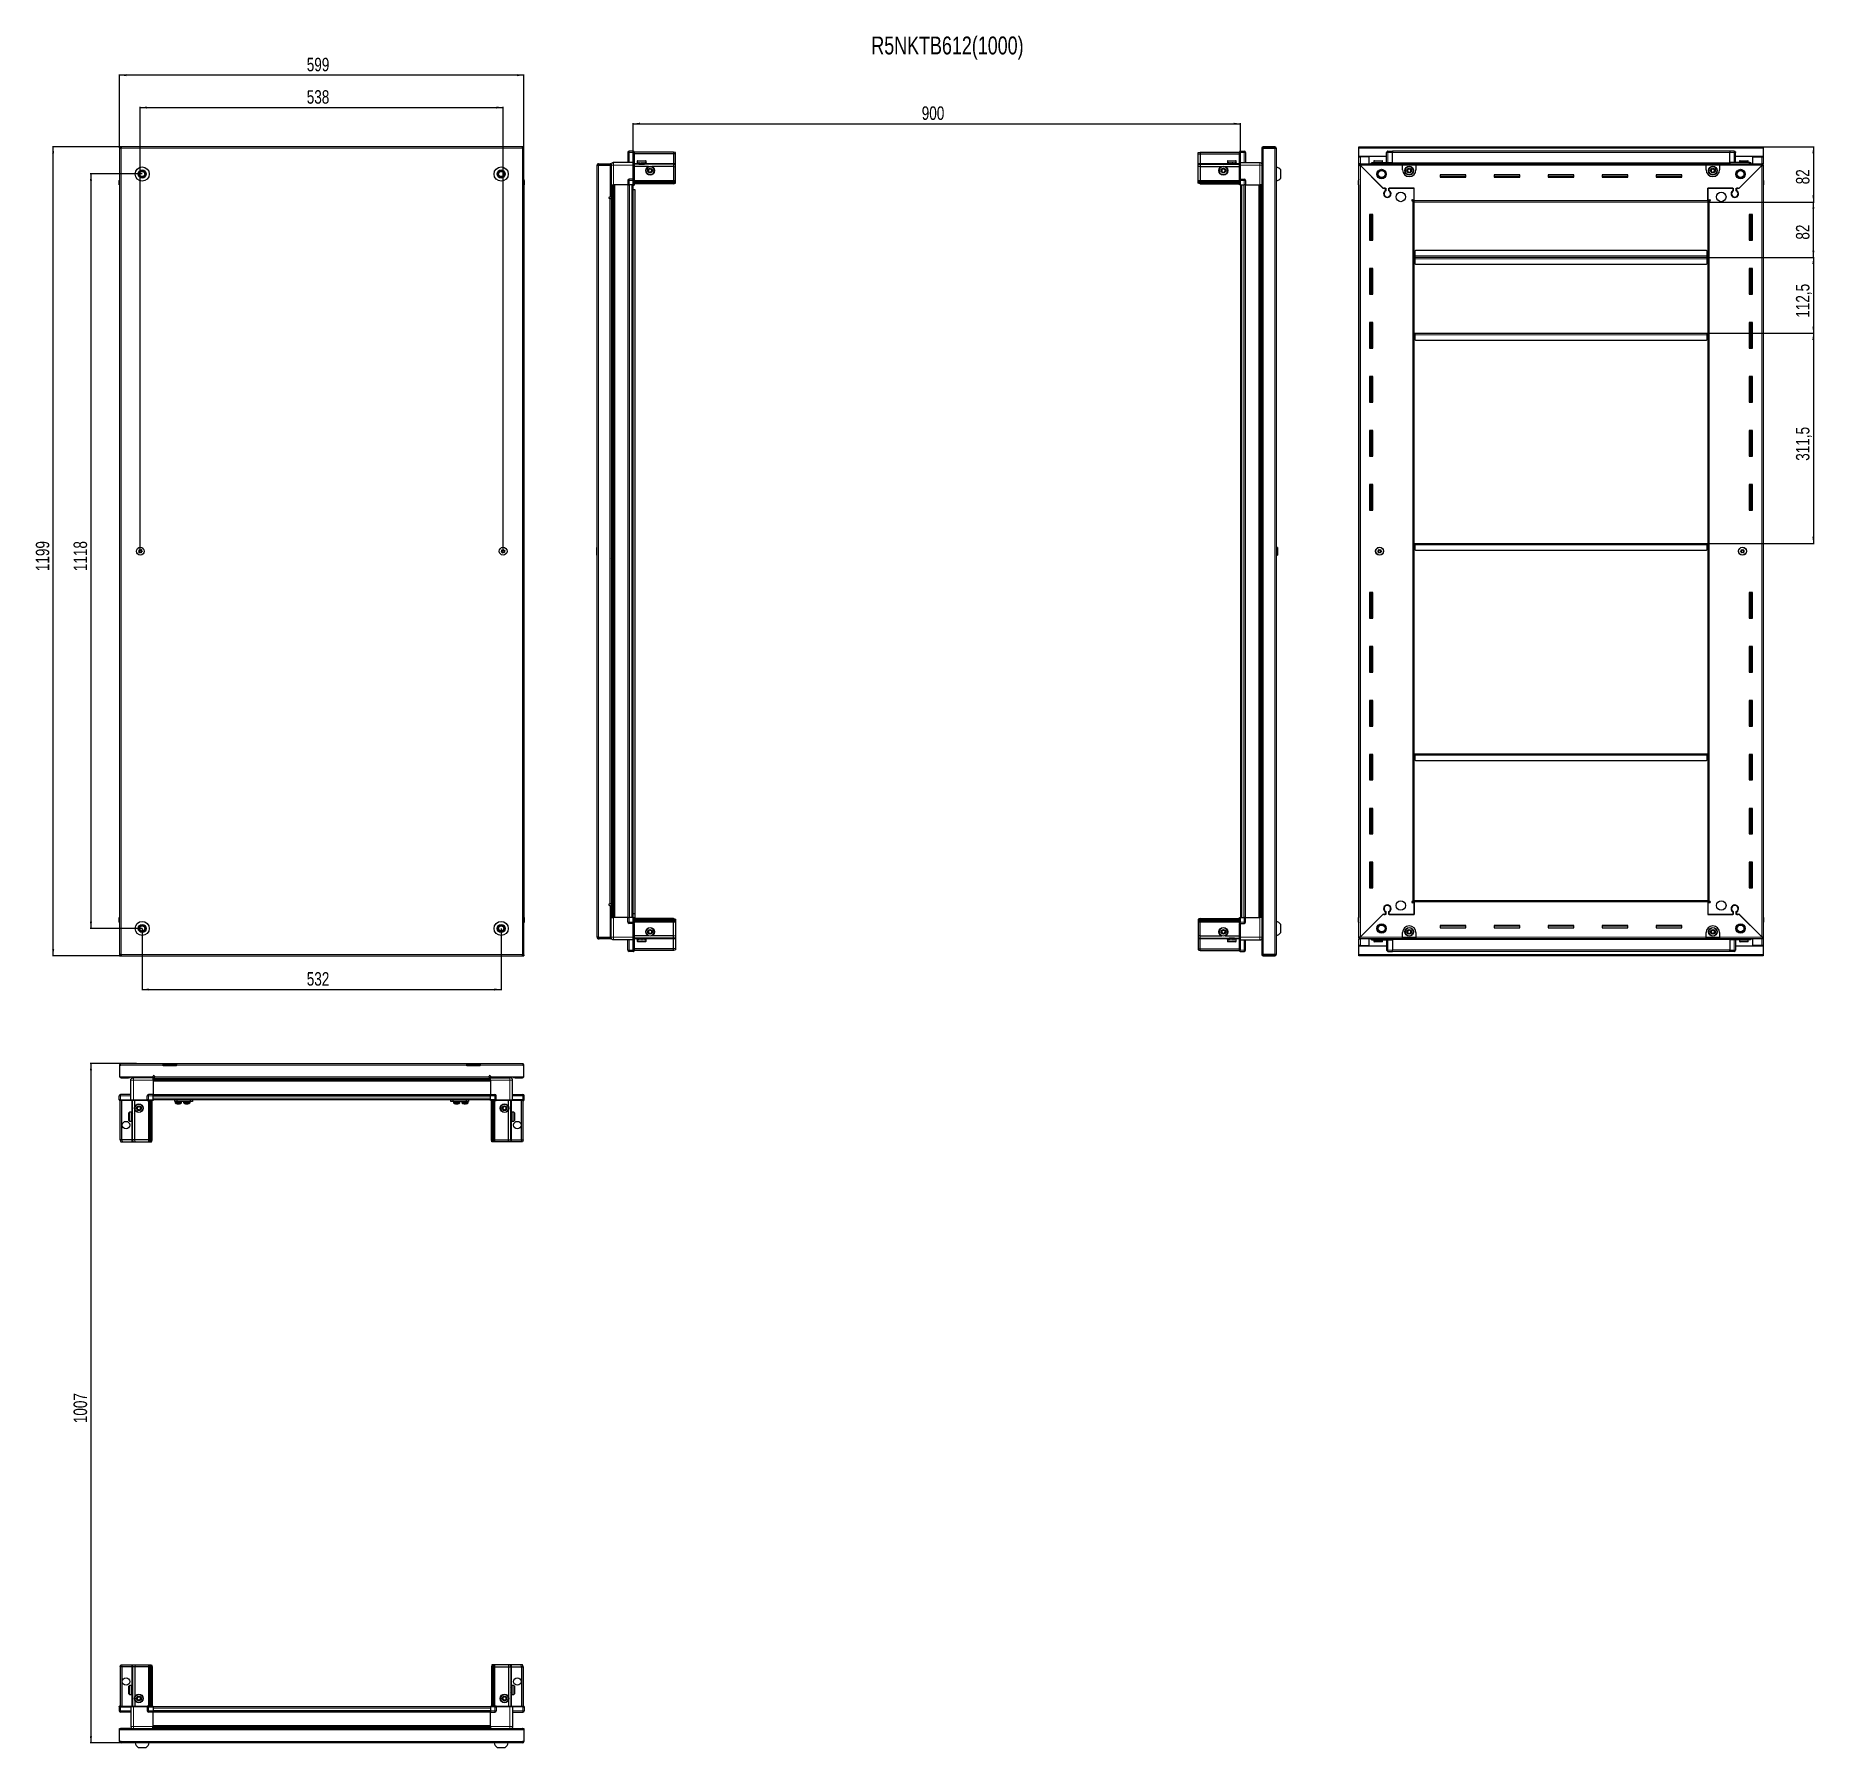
# Model space of a CAD drawing. Header units: millimetres. Extents: x 877 to 3513, y -624 to 1912.
import ezdxf

# ---------------------------------------------------------------- set-up
doc = ezdxf.new("R2010")
doc.units = ezdxf.units.MM
doc.layers.add('FORMAT', color=7, linetype='Continuous')
doc.styles.add('SLDTEXTSTYLE0', font='TXT', dxfattribs={"width": 0.75})
doc.dimstyles.new('SLDDIMSTYLE0', dxfattribs={"dimtxt": 20, "dimasz": 10, "dimexe": 0, "dimexo": 0.0625, "dimgap": 5, "dimtad": 2, "dimdec": 1, "dimrnd": 1e-09, "dimzin": 12, "dimdsep": 46, "dimtxsty": 'SLDTEXTSTYLE0', "dimsah": 1, "dimcen": 0.09, "dimadec": 0, "dimazin": 3, "dimtfac": 1, "dimtofl": 0, "dimtmove": 0, "dimatfit": 3, "dimfxl": 0, "dimfrac": 2, "dimtolj": 1, "dimtzin": 12, "dimarcsym": 0})

msp = doc.modelspace()

# ---------------------------------------------------------------- texts
at = {"layer": 'FORMAT', "insert": (2115.27, 1910.91), "char_height": 26.4583, "attachment_point": 1, "style": 'SLDTEXTSTYLE0'}
msp.add_mtext('R5NKTB612(1000)', dxfattribs=at)

# ---------------------------------------------------------------- blocks, each defined once
blk = doc.blocks.new('_D')
at = {"layer": 'FORMAT'}
for p, q in [((1001.2, 1747.7), (901.7, 1747.7)), ((902.7, 548.7), (902.7, 1747.7)), ((1001.2, 548.7), (901.7, 548.7))]:
    blk.add_line(p, q, dxfattribs=at)
for points in [[(902.7, 1747.7), (901.1, 1737.7), (904.2, 1737.7)], [(902.7, 548.7), (904.2, 558.7), (901.1, 558.7)]]:
    blk.add_solid(points, dxfattribs=at)
at = {"layer": 'FORMAT', "insert": (876.9, 1118.6), "char_height": 20, "attachment_point": 1, "rotation": 90, "style": 'SLDTEXTSTYLE0'}
blk.add_mtext('1199', dxfattribs=at)
blk = doc.blocks.new('_D_1')
at = {"layer": 'FORMAT'}
for p, q in [((1001.2, 1747.7), (1001.2, 1854.7)), ((1600.2, 1853.7), (1001.2, 1853.7)), ((1600.2, 1747.7), (1600.2, 1854.7))]:
    blk.add_line(p, q, dxfattribs=at)
for points in [[(1001.2, 1853.7), (1011.2, 1852.1), (1011.2, 1855.2)], [(1600.2, 1853.7), (1590.2, 1855.2), (1590.2, 1852.1)]]:
    blk.add_solid(points, dxfattribs=at)
at = {"layer": 'FORMAT', "insert": (1278.5, 1879.4), "char_height": 20, "attachment_point": 1, "style": 'SLDTEXTSTYLE0'}
blk.add_mtext('599', dxfattribs=at)
blk = doc.blocks.new('_D_2')
at = {"layer": 'FORMAT'}
for p, q in [((1034.7, 589.1), (1034.7, 497.7)), ((1566.7, 589.1), (1566.7, 497.7)), ((1034.7, 498.7), (1566.7, 498.7))]:
    blk.add_line(p, q, dxfattribs=at)
for points in [[(1034.7, 498.7), (1044.7, 497.1), (1044.7, 500.2)], [(1566.7, 498.7), (1556.7, 500.2), (1556.7, 497.1)]]:
    blk.add_solid(points, dxfattribs=at)
at = {"layer": 'FORMAT', "insert": (1278.5, 524.4), "char_height": 20, "attachment_point": 1, "style": 'SLDTEXTSTYLE0'}
blk.add_mtext('532', dxfattribs=at)
blk = doc.blocks.new('_D_3')
at = {"layer": 'FORMAT'}
for p, q in [((1031.7, 1148.2), (1031.7, 1806.7)), ((1031.7, 1805.7), (1569.7, 1805.7)), ((1569.7, 1148.2), (1569.7, 1806.7))]:
    blk.add_line(p, q, dxfattribs=at)
for points in [[(1031.7, 1805.7), (1041.7, 1804.1), (1041.7, 1807.2)], [(1569.7, 1805.7), (1559.7, 1807.2), (1559.7, 1804.1)]]:
    blk.add_solid(points, dxfattribs=at)
at = {"layer": 'FORMAT', "insert": (1278.5, 1831.4), "char_height": 20, "attachment_point": 1, "style": 'SLDTEXTSTYLE0'}
blk.add_mtext('538', dxfattribs=at)
blk = doc.blocks.new('_D_4')
at = {"layer": 'FORMAT'}
for p, q in [((1034.7, 1707.2), (957.7, 1707.2)), ((958.7, 1707.2), (958.7, 589.2)), ((1034.7, 589.2), (957.7, 589.2))]:
    blk.add_line(p, q, dxfattribs=at)
for points in [[(958.7, 1707.2), (957.1, 1697.2), (960.2, 1697.2)], [(958.7, 589.2), (960.2, 599.2), (957.1, 599.2)]]:
    blk.add_solid(points, dxfattribs=at)
at = {"layer": 'FORMAT', "insert": (932.9, 1118.6), "char_height": 20, "attachment_point": 1, "rotation": 90, "style": 'SLDTEXTSTYLE0'}
blk.add_mtext('1118', dxfattribs=at)
blk = doc.blocks.new('_D_5')
at = {"layer": 'FORMAT'}
for p, q in [((1762.2, 1691.2), (1762.2, 1782.7)), ((1762.2, 1781.7), (2662.2, 1781.7)), ((2662.2, 1691.2), (2662.2, 1782.7))]:
    blk.add_line(p, q, dxfattribs=at)
for points in [[(1762.2, 1781.7), (1772.2, 1780.1), (1772.2, 1783.2)], [(2662.2, 1781.7), (2652.2, 1783.2), (2652.2, 1780.1)]]:
    blk.add_solid(points, dxfattribs=at)
at = {"layer": 'FORMAT', "insert": (2190, 1807.4), "char_height": 20, "attachment_point": 1, "style": 'SLDTEXTSTYLE0'}
blk.add_mtext('900', dxfattribs=at)
blk = doc.blocks.new('_D_6')
at = {"layer": 'FORMAT'}
for p, q in [((3437, 1747.7), (3512.5, 1747.7)), ((3511.5, 1747.7), (3511.5, 1665.7)), ((3355, 1665.7), (3512.5, 1665.7))]:
    blk.add_line(p, q, dxfattribs=at)
for points in [[(3511.5, 1747.7), (3510, 1737.7), (3513.1, 1737.7)], [(3511.5, 1665.7), (3513.1, 1675.7), (3510, 1675.7)]]:
    blk.add_solid(points, dxfattribs=at)
at = {"layer": 'FORMAT', "insert": (3485.7, 1691.9), "char_height": 20, "attachment_point": 1, "rotation": 90, "style": 'SLDTEXTSTYLE0'}
blk.add_mtext('82', dxfattribs=at)
blk = doc.blocks.new('_D_7')
at = {"layer": 'FORMAT'}
for p, q in [((3355, 1665.7), (3512.5, 1665.7)), ((3511.5, 1583.7), (3511.5, 1665.7)), ((3354, 1583.7), (3512.5, 1583.7))]:
    blk.add_line(p, q, dxfattribs=at)
for points in [[(3511.5, 1665.7), (3510, 1655.7), (3513.1, 1655.7)], [(3511.5, 1583.7), (3513.1, 1593.7), (3510, 1593.7)]]:
    blk.add_solid(points, dxfattribs=at)
at = {"layer": 'FORMAT', "insert": (3485.7, 1609.9), "char_height": 20, "attachment_point": 1, "rotation": 90, "style": 'SLDTEXTSTYLE0'}
blk.add_mtext('82', dxfattribs=at)
blk = doc.blocks.new('_D_8')
at = {"layer": 'FORMAT'}
for p, q in [((3354, 1583.7), (3512.5, 1583.7)), ((3511.5, 1583.7), (3511.5, 1471.2)), ((3354, 1471.2), (3512.5, 1471.2))]:
    blk.add_line(p, q, dxfattribs=at)
for points in [[(3511.5, 1583.7), (3510, 1573.7), (3513.1, 1573.7)], [(3511.5, 1471.2), (3513.1, 1481.2), (3510, 1481.2)]]:
    blk.add_solid(points, dxfattribs=at)
at = {"layer": 'FORMAT', "insert": (3485.7, 1494.2), "char_height": 20, "attachment_point": 1, "rotation": 90, "style": 'SLDTEXTSTYLE0'}
blk.add_mtext('112,5', dxfattribs=at)
blk = doc.blocks.new('_D_9')
at = {"layer": 'FORMAT'}
for p, q in [((3354, 1471.2), (3512.5, 1471.2)), ((3511.5, 1471.2), (3511.5, 1159.7)), ((3354, 1159.7), (3512.5, 1159.7))]:
    blk.add_line(p, q, dxfattribs=at)
for points in [[(3511.5, 1471.2), (3510, 1461.2), (3513.1, 1461.2)], [(3511.5, 1159.7), (3513.1, 1169.7), (3510, 1169.7)]]:
    blk.add_solid(points, dxfattribs=at)
at = {"layer": 'FORMAT', "insert": (3485.7, 1282.2), "char_height": 20, "attachment_point": 1, "rotation": 90, "style": 'SLDTEXTSTYLE0'}
blk.add_mtext('311,5', dxfattribs=at)
blk = doc.blocks.new('_D_10')
at = {"layer": 'FORMAT'}
for p, q in [((1026, 389.1), (957.7, 389.1)), ((958.7, 389.1), (958.7, -617.9)), ((1003.3, -617.9), (957.7, -617.9))]:
    blk.add_line(p, q, dxfattribs=at)
for points in [[(958.7, 389.1), (957.1, 379.1), (960.2, 379.1)], [(958.7, -617.9), (960.2, -607.9), (957.1, -607.9)]]:
    blk.add_solid(points, dxfattribs=at)
at = {"layer": 'FORMAT', "insert": (932.9, -144), "char_height": 20, "attachment_point": 1, "rotation": 90, "style": 'SLDTEXTSTYLE0'}
blk.add_mtext('1007', dxfattribs=at)

# ---------------------------------------------------------------- dimensions: what is measured, and where the dimension line sits
at = {"layer": 'FORMAT'}
for base, p1, p2, picture, middle in [((1001.17, 1853.66), (1600.17, 1747.66), (1001.17, 1747.66), '_D_1', (1300.67, 1853.66)), ((1569.67, 1805.66), (1031.67, 1148.16), (1569.67, 1148.16), '_D_3', (1300.67, 1805.66))]:
    dim = msp.add_linear_dim(base=base, p1=p1, p2=p2, dimstyle='SLDDIMSTYLE0', dxfattribs=at)
    dim.commit()
    dim.dimension.update_dxf_attribs({"geometry": picture, "text_midpoint": middle, "dimtype": 160})
for base, p1, p2, angle, picture, middle in [((2662.2, 1781.66), (1762.2, 1691.16), (2662.2, 1691.16), 0, '_D_5', (2212.2, 1781.66)), ((902.67, 1747.66), (1001.17, 548.66), (1001.17, 1747.66), 90, '_D', (902.67, 1148.16)), ((3511.53, 1665.66), (3437.03, 1747.66), (3355.03, 1665.66), 90, '_D_6', (3511.53, 1706.66)), ((958.67, 589.16), (1034.67, 1707.16), (1034.67, 589.16), 90, '_D_4', (958.67, 1148.16)), ((3511.53, 1665.66), (3354.03, 1583.66), (3355.03, 1665.66), 90, '_D_7', (3511.53, 1624.66)), ((3511.53, 1471.16), (3354.03, 1583.66), (3354.03, 1471.16), 90, '_D_8', (3511.53, 1527.41)), ((3511.53, 1159.66), (3354.03, 1471.16), (3354.03, 1159.66), 90, '_D_9', (3511.53, 1315.41)), ((1566.67, 498.66), (1034.67, 589.16), (1566.67, 589.16), 0, '_D_2', (1300.67, 498.66)), ((958.67, -617.9), (1026.04, 389.1), (1003.27, -617.9), 90, '_D_10', (958.67, -114.4))]:
    dim = msp.add_linear_dim(base=base, p1=p1, p2=p2, angle=angle, dimstyle='SLDDIMSTYLE0', dxfattribs=at)
    dim.commit()
    dim.dimension.update_dxf_attribs({"geometry": picture, "text_midpoint": middle, "dimtype": 160})

# ---------------------------------------------------------------- linework, layer by layer
at = {"color": 7, "linetype": 'Continuous', "lineweight": 25}
for p, q in [((1001.17, 1746.16), (1001.17, 1747.66)), ((1003.27, 1747.66), (1001.17, 1747.66)), ((1001.17, 1746.16), (1003.27, 1746.16)), ((1001.17, 1746.16), (1001.17, 1745.56)), ((1001.17, 1745.56), (1001.17, 550.76)), ((1001.17, 1745.56), (1003.27, 1745.56)), ((1003.27, 1747.66), (1003.27, 1745.56)), ((1598.07, 1747.66), (1003.27, 1747.66)), ((1598.07, 1745.56), (1598.07, 1747.66)), ((1600.17, 1747.66), (1598.07, 1747.66)), ((1598.07, 1746.16), (1600.17, 1746.16)), ((1598.07, 1745.56), (1600.17, 1745.56)), ((1600.17, 1746.16), (1600.17, 1747.66)), ((1600.17, 1745.56), (1600.17, 1746.16)), ((1600.17, 550.76), (1600.17, 1745.56)), ((1762.35, 1741.16), (1756.35, 1741.16)), ((1762.35, 1741.16), (1762.68, 1741.16)), ((1762.35, 1741.16), (1762.35, 1739.16)), ((1763.55, 1740.66), (1762.68, 1741.16)), ((1763.55, 1739.16), (1763.55, 1740.66)), ((2661.71, 1741.16), (2660.85, 1740.66)), ((2661.71, 1741.16), (2660.85, 1740.66)), ((2660.85, 1740.66), (2660.85, 1739.16)), ((2662.05, 1741.16), (2661.71, 1741.16)), ((2662.05, 1741.16), (2661.71, 1741.16)), ((2662.05, 1741.16), (2662.05, 1741.16)), ((2662.05, 1739.16), (2662.05, 1741.16)), ((2662.05, 1741.16), (2668.05, 1741.16)), ((2694.05, 1745.56), (2694.05, 1733.16)), ((2695.55, 1745.56), (2695.55, 1733.16)), ((2696.05, 1732.66), (2696.05, 1745.56)), ((2696.05, 1745.56), (2713.45, 1745.56)), ((2713.45, 1747.66), (2696.15, 1747.66)), ((2713.45, 1746.16), (2696.15, 1746.16)), ((2713.45, 1746.16), (2713.45, 1747.66)), ((2713.45, 1745.56), (2715.55, 1745.56)), ((2715.55, 1745.56), (2715.55, 550.76)), ((2838.03, 1745.56), (2838.03, 1747.66)), ((2838.03, 1747.66), (3437.03, 1747.66)), ((2838.03, 1733.16), (2838.03, 1745.56)), ((2879.71, 1740.66), (2879.71, 1740.66)), ((2881.03, 1741.16), (2887.53, 1741.16)), ((2881.03, 1741.16), (2887.53, 1741.16)), ((2887.53, 1741.16), (2887.53, 1741.16)), ((2887.53, 1741.16), (2887.53, 1741.16)), ((2887.53, 1741.16), (2887.53, 1739.16)), ((3387.53, 1741.01), (2887.53, 1741.01)), ((3387.53, 1741.16), (3387.53, 1741.16)), ((3394.03, 1741.16), (3387.53, 1741.16)), ((3394.03, 1741.16), (3387.53, 1741.16)), ((3387.53, 1741.16), (3387.53, 1739.16)), ((3437.03, 1747.66), (3437.03, 1745.56)), ((3437.03, 1745.56), (3437.03, 1733.16)), ((1710.35, 1720.31), (1708.85, 1720.31)), ((1708.85, 1719.81), (1708.85, 1720.31)), ((1708.85, 576.51), (1708.85, 1719.81)), ((1710.95, 1720.91), (1710.95, 1722.41)), ((1710.95, 1722.41), (1711.85, 1722.41)), ((1710.95, 1720.91), (1711.85, 1720.91)), ((1710.95, 1720.41), (1728.35, 1720.41)), ((1711.85, 1720.91), (1711.85, 1722.41)), ((1711.85, 1722.41), (1728.35, 1722.41)), ((1711.85, 1720.91), (1728.35, 1720.91)), ((1728.35, 1720.91), (1728.35, 1722.41)), ((1729.85, 1720.41), (1728.35, 1720.41)), ((1728.35, 1720.41), (1728.35, 1672.91)), ((1729.85, 1720.16), (1729.85, 1691.16)), ((1762.35, 1724.16), (1733.35, 1724.16)), ((1754.35, 1739.16), (1754.35, 1724.16)), ((1762.35, 1724.36), (1762.35, 1739.16)), ((1762.35, 1724.36), (1762.35, 1739.16)), ((1762.35, 1724.16), (1762.35, 1724.36)), ((1762.35, 1724.16), (1763.55, 1724.16)), ((1762.35, 1720.16), (1762.35, 1724.16)), ((1762.35, 1699.86), (1762.35, 1720.16)), ((1821.85, 1739.66), (1763.55, 1739.66)), ((1763.55, 1739.16), (1763.55, 1724.36)), ((1821.85, 1737.16), (1763.55, 1737.16)), ((1763.55, 1724.36), (1763.55, 1724.16)), ((1763.55, 1724.16), (1763.55, 1720.16)), ((1821.85, 1721.66), (1763.55, 1721.66)), ((1763.55, 1720.16), (1763.55, 1699.86)), ((1784.85, 1718.16), (1763.55, 1718.16)), ((1768.35, 1726.06), (1768.35, 1723.66)), ((1768.35, 1723.66), (1768.35, 1723.16)), ((1768.35, 1723.16), (1768.48, 1723.16)), ((1768.67, 1723.66), (1768.48, 1723.66)), ((1768.48, 1723.66), (1768.48, 1723.16)), ((1768.48, 1723.16), (1768.67, 1723.16)), ((1768.67, 1723.66), (1768.67, 1723.16)), ((1768.67, 1723.16), (1769.2, 1723.16)), ((1769.15, 1726.86), (1776.32, 1726.86)), ((1769.6, 1723.66), (1769.2, 1723.66)), ((1769.2, 1723.66), (1769.2, 1723.16)), ((1769.2, 1723.16), (1769.6, 1723.16)), ((1769.6, 1723.66), (1769.6, 1723.16)), ((1769.6, 1723.16), (1770.47, 1723.16)), ((1770.45, 1723.16), (1770.45, 1723.06)), ((1770.45, 1723.06), (1779.25, 1723.06)), ((1771.04, 1723.66), (1770.47, 1723.66)), ((1770.47, 1723.66), (1770.47, 1723.16)), ((1770.47, 1723.16), (1771.04, 1723.16)), ((1770.85, 1722.66), (1771.54, 1722.18)), ((1770.85, 1722.66), (1775.88, 1722.66)), ((1771.54, 1722.18), (1770.85, 1721.69)), ((1770.85, 1721.69), (1770.85, 1721.66)), ((1770.85, 1721.69), (1775.88, 1721.69)), ((1771.04, 1723.66), (1771.04, 1723.16)), ((1771.04, 1723.16), (1772.17, 1723.16)), ((1771.54, 1722.18), (1775.7, 1722.18)), ((1772.86, 1723.66), (1772.17, 1723.66)), ((1772.17, 1723.66), (1772.17, 1723.16)), ((1772.17, 1723.16), (1772.86, 1723.16)), ((1772.86, 1723.66), (1772.86, 1723.16)), ((1772.86, 1723.16), (1774.13, 1723.16)), ((1774.87, 1723.66), (1774.13, 1723.66)), ((1774.13, 1723.66), (1774.13, 1723.16)), ((1774.13, 1723.16), (1774.36, 1723.16)), ((1774.36, 1723.66), (1774.36, 1723.16)), ((1774.86, 1723.66), (1774.86, 1723.16)), ((1774.86, 1723.16), (1774.87, 1723.16)), ((1774.87, 1723.66), (1774.87, 1723.16)), ((1774.87, 1723.16), (1776.16, 1723.16)), ((1775.7, 1722.18), (1778.16, 1722.18)), ((1775.88, 1722.66), (1778.85, 1722.66)), ((1775.88, 1721.69), (1778.85, 1721.69)), ((1776.88, 1723.66), (1776.16, 1723.66)), ((1776.16, 1723.66), (1776.16, 1723.16)), ((1776.22, 1723.66), (1776.22, 1723.16)), ((1776.22, 1723.16), (1776.88, 1723.16)), ((1776.32, 1726.86), (1780.55, 1726.86)), ((1776.88, 1723.66), (1776.88, 1723.16)), ((1776.88, 1723.16), (1778.07, 1723.16)), ((1778.69, 1723.66), (1778.07, 1723.66)), ((1778.07, 1723.66), (1778.07, 1723.16)), ((1778.07, 1723.16), (1778.69, 1723.16)), ((1778.16, 1722.18), (1778.85, 1722.66)), ((1778.85, 1721.69), (1778.16, 1722.18)), ((1778.69, 1723.66), (1778.69, 1723.16)), ((1778.69, 1723.16), (1779.65, 1723.16)), ((1778.85, 1721.66), (1778.85, 1721.69)), ((1779.25, 1723.06), (1779.25, 1723.16)), ((1780.12, 1723.66), (1779.65, 1723.66)), ((1779.65, 1723.66), (1779.65, 1723.16)), ((1779.65, 1723.16), (1780.12, 1723.16)), ((1780.12, 1723.66), (1780.12, 1723.16)), ((1780.12, 1723.16), (1780.77, 1723.16)), ((1781.04, 1723.66), (1780.77, 1723.66)), ((1780.77, 1723.66), (1780.77, 1723.16)), ((1780.77, 1723.16), (1781.04, 1723.16)), ((1781.04, 1723.66), (1781.04, 1723.16)), ((1781.04, 1723.16), (1781.31, 1723.16)), ((1781.35, 1723.66), (1781.31, 1723.66)), ((1781.31, 1723.66), (1781.31, 1723.16)), ((1781.31, 1723.16), (1781.35, 1723.16)), ((1781.35, 1723.66), (1781.35, 1726.06)), ((1781.35, 1723.66), (1781.35, 1723.16)), ((1821.85, 1718.16), (1789.85, 1718.16)), ((1821.85, 1739.66), (1821.85, 1737.16)), ((1824.85, 1738.85), (1821.85, 1739.66)), ((1821.85, 1737.16), (1821.85, 1722.66)), ((1824.85, 1737), (1821.85, 1737.16)), ((1821.85, 1722.66), (1821.85, 1721.66)), ((1821.85, 1721.66), (1821.85, 1718.16)), ((1824.85, 1720.85), (1821.85, 1721.66)), ((1821.85, 1718.16), (1821.85, 1697.66)), ((1821.85, 1718.16), (1824.85, 1717.83)), ((1824.85, 1737), (1824.85, 1738.85)), ((1824.85, 1722.66), (1824.85, 1737)), ((1824.85, 1720.85), (1824.85, 1722.66)), ((1824.85, 1717.83), (1824.85, 1720.85)), ((1824.85, 1697.66), (1824.85, 1717.83)), ((2599.55, 1738.85), (2602.55, 1739.66)), ((2599.55, 1737), (2599.55, 1738.85)), ((2599.55, 1737), (2602.55, 1737.16)), ((2599.55, 1722.66), (2599.55, 1737)), ((2599.55, 1720.85), (2599.55, 1722.66)), ((2599.55, 1720.85), (2602.55, 1721.66)), ((2599.55, 1717.83), (2599.55, 1720.85)), ((2602.55, 1718.16), (2599.55, 1717.83)), ((2599.55, 1697.66), (2599.55, 1717.83)), ((2602.55, 1739.66), (2602.55, 1737.16)), ((2602.55, 1739.66), (2660.85, 1739.66)), ((2602.55, 1737.16), (2602.55, 1722.66)), ((2602.55, 1737.16), (2660.85, 1737.16)), ((2602.55, 1722.66), (2602.55, 1721.66)), ((2602.55, 1721.66), (2602.55, 1718.16)), ((2602.55, 1721.66), (2660.85, 1721.66)), ((2602.55, 1718.16), (2602.55, 1697.66)), ((2602.55, 1718.16), (2634.55, 1718.16)), ((2639.55, 1718.16), (2660.85, 1718.16)), ((2643.05, 1726.06), (2643.05, 1723.16)), ((2643.05, 1723.16), (2643.09, 1723.16)), ((2643.21, 1723.66), (2643.09, 1723.66)), ((2643.09, 1723.66), (2643.09, 1723.16)), ((2643.09, 1723.16), (2643.21, 1723.16)), ((2643.21, 1723.66), (2643.21, 1723.16)), ((2643.21, 1723.16), (2643.62, 1723.16)), ((2643.96, 1723.66), (2643.62, 1723.66)), ((2643.62, 1723.66), (2643.62, 1723.16)), ((2643.62, 1723.16), (2643.96, 1723.16)), ((2643.85, 1726.86), (2655.25, 1726.86)), ((2643.96, 1723.66), (2643.96, 1723.16)), ((2643.96, 1723.16), (2644.73, 1723.16)), ((2645.25, 1723.66), (2644.73, 1723.66)), ((2644.73, 1723.66), (2644.73, 1723.16)), ((2644.73, 1723.16), (2645.25, 1723.16)), ((2645.15, 1723.16), (2645.15, 1723.06)), ((2645.15, 1723.06), (2653.95, 1723.06)), ((2645.25, 1723.66), (2645.25, 1723.16)), ((2645.25, 1723.16), (2646.31, 1723.16)), ((2645.55, 1722.66), (2646.24, 1722.18)), ((2645.55, 1722.66), (2653.55, 1722.66)), ((2646.24, 1722.18), (2645.55, 1721.69)), ((2645.55, 1721.69), (2645.55, 1721.66)), ((2645.55, 1721.69), (2653.55, 1721.69)), ((2646.24, 1722.18), (2652.86, 1722.18)), ((2646.97, 1723.66), (2646.31, 1723.66)), ((2646.31, 1723.66), (2646.31, 1723.16)), ((2646.31, 1723.16), (2646.97, 1723.16)), ((2646.97, 1723.66), (2646.97, 1723.16)), ((2646.97, 1723.16), (2648.21, 1723.16)), ((2648.94, 1723.66), (2648.21, 1723.66)), ((2648.21, 1723.66), (2648.21, 1723.16)), ((2648.21, 1723.16), (2648.64, 1723.16)), ((2648.64, 1723.66), (2648.64, 1723.16)), ((2648.94, 1723.66), (2648.94, 1723.16)), ((2648.94, 1723.16), (2650.24, 1723.16)), ((2650.97, 1723.66), (2650.24, 1723.66)), ((2650.24, 1723.66), (2650.24, 1723.16)), ((2650.51, 1723.66), (2650.51, 1723.16)), ((2650.51, 1723.16), (2650.97, 1723.16)), ((2650.97, 1723.66), (2650.97, 1723.16)), ((2650.97, 1723.16), (2652.2, 1723.16)), ((2652.86, 1723.66), (2652.2, 1723.66)), ((2652.2, 1723.66), (2652.2, 1723.16)), ((2652.2, 1723.16), (2652.86, 1723.16)), ((2652.86, 1723.66), (2652.86, 1723.16)), ((2652.86, 1723.16), (2653.91, 1723.16)), ((2652.86, 1722.18), (2653.55, 1722.66)), ((2653.55, 1721.69), (2652.86, 1722.18)), ((2653.55, 1721.66), (2653.55, 1721.69)), ((2654.43, 1723.66), (2653.91, 1723.66)), ((2653.91, 1723.66), (2653.91, 1723.16)), ((2653.91, 1723.16), (2654.43, 1723.16)), ((2653.95, 1723.06), (2653.95, 1723.16)), ((2654.43, 1723.66), (2654.43, 1723.16)), ((2654.43, 1723.16), (2655.18, 1723.16)), ((2655.52, 1723.66), (2655.18, 1723.66)), ((2655.18, 1723.66), (2655.18, 1723.16)), ((2655.18, 1723.16), (2655.52, 1723.16)), ((2655.52, 1723.66), (2655.52, 1723.16)), ((2655.52, 1723.16), (2655.91, 1723.16)), ((2656.02, 1723.66), (2655.91, 1723.66)), ((2655.91, 1723.66), (2655.91, 1723.16)), ((2655.91, 1723.16), (2656.02, 1723.16)), ((2656.02, 1723.66), (2656.02, 1723.16)), ((2656.02, 1723.16), (2656.05, 1723.16)), ((2656.05, 1723.16), (2656.05, 1726.06)), ((2660.85, 1724.36), (2660.85, 1739.16)), ((2660.85, 1724.16), (2660.85, 1724.36)), ((2662.05, 1724.16), (2660.85, 1724.16)), ((2660.85, 1720.16), (2660.85, 1724.16)), ((2660.85, 1699.86), (2660.85, 1720.16)), ((2662.05, 1739.16), (2662.05, 1724.36)), ((2662.05, 1724.36), (2662.05, 1724.16)), ((2662.05, 1724.16), (2662.05, 1720.16)), ((2662.05, 1724.16), (2691.05, 1724.16)), ((2662.05, 1720.16), (2662.05, 1699.86)), ((2670.05, 1739.16), (2670.05, 1724.16)), ((2693.95, 1732.66), (2693.95, 563.66)), ((2693.95, 1732.66), (2696.05, 1732.66)), ((2694.05, 1733.16), (2695.55, 1733.16)), ((2879.03, 1733.16), (2838.03, 1733.16)), ((2838.03, 1732.66), (2838.03, 1733.16)), ((2838.03, 1732.66), (2840.13, 1732.66)), ((2838.03, 1722.41), (2838.03, 1732.66)), ((2838.03, 1720.91), (2838.03, 1722.41)), ((2838.03, 1722.41), (2839.03, 1722.41)), ((2838.03, 1720.41), (2838.03, 1720.91)), ((2838.03, 1720.91), (2839.03, 1720.91)), ((2838.03, 575.91), (2838.03, 1720.41)), ((2839.53, 1720.41), (2838.03, 1720.41)), ((2839.03, 1720.91), (2839.03, 1722.41)), ((2839.03, 1722.41), (2902.53, 1722.41)), ((2839.53, 1732.66), (2839.53, 1733.16)), ((2839.63, 1720.31), (2873.53, 1686.41)), ((2853.03, 1732.66), (2840.13, 1732.66)), ((2874.23, 1685.71), (2840.13, 1719.81)), ((2853.03, 1722.41), (2853.03, 1732.66)), ((2858.53, 1724.16), (2887.53, 1724.16)), ((2860.03, 1726.06), (2860.03, 1724.16)), ((2860.83, 1726.86), (2872.23, 1726.86)), ((2873.03, 1724.16), (2873.03, 1726.06)), ((2879.03, 1724.16), (2879.03, 1739.16)), ((2887.46, 1722.41), (2887.53, 1724.13)), ((2887.53, 1724.16), (2887.53, 1739.16)), ((2887.53, 1724.16), (2887.53, 1723.66)), ((2887.53, 1723.01), (3387.53, 1723.01)), ((2902.53, 1720.31), (2902.53, 1722.41)), ((2902.53, 1722.41), (2922.53, 1722.41)), ((2902.53, 1720.91), (2922.53, 1720.91)), ((2902.53, 1713.41), (2902.53, 1720.31)), ((2922.53, 1722.41), (3352.53, 1722.41)), ((2922.53, 1722.41), (2922.53, 1720.31)), ((2922.53, 1720.31), (2922.53, 1713.41)), ((3352.53, 1720.31), (3352.53, 1722.41)), ((3352.53, 1722.41), (3372.53, 1722.41)), ((3352.53, 1720.91), (3372.53, 1720.91)), ((3352.53, 1713.41), (3352.53, 1720.31)), ((3372.53, 1722.41), (3436.03, 1722.41)), ((3372.53, 1722.41), (3372.53, 1720.31)), ((3372.53, 1720.31), (3372.53, 1713.41)), ((3387.53, 1724.16), (3387.53, 1739.16)), ((3387.53, 1724.16), (3387.53, 1723.66)), ((3416.53, 1724.16), (3387.53, 1724.16)), ((3387.53, 1724.13), (3387.61, 1722.41)), ((3396.03, 1739.16), (3396.03, 1739.16)), ((3396.03, 1724.16), (3396.03, 1739.16)), ((3437.03, 1733.16), (3396.03, 1733.16)), ((3434.93, 1719.81), (3400.83, 1685.71)), ((3401.53, 1686.41), (3435.43, 1720.31)), ((3402.03, 1726.06), (3402.03, 1724.16)), ((3402.83, 1726.86), (3414.23, 1726.86)), ((3415.03, 1724.16), (3415.03, 1726.06)), ((3422.03, 1722.41), (3422.03, 1732.66)), ((3422.03, 1732.66), (3434.93, 1732.66)), ((3434.93, 1732.66), (3437.03, 1732.66)), ((3435.53, 1732.66), (3435.53, 1733.16)), ((3435.53, 1720.41), (3437.03, 1720.41)), ((3436.03, 1720.91), (3436.03, 1722.41)), ((3436.03, 1722.41), (3437.03, 1722.41)), ((3436.03, 1720.91), (3437.03, 1720.91)), ((3437.03, 1732.66), (3437.03, 1733.16)), ((3437.03, 1732.66), (3437.03, 1722.41)), ((3437.03, 1720.91), (3437.03, 1722.41)), ((3437.03, 1720.91), (3437.03, 1720.41)), ((3437.03, 1720.41), (3437.03, 575.91)), ((1000.67, 1697.66), (1000.67, 1691.16)), ((1000.67, 1691.16), (1000.67, 1697.66)), ((1000.67, 1691.16), (1000.67, 1691.16)), ((1001.17, 1691.16), (1000.67, 1691.16)), ((1000.82, 1691.16), (1000.82, 605.16)), ((1600.17, 1698.98), (1600.17, 1698.98)), ((1600.17, 1691.16), (1600.67, 1691.16)), ((1600.52, 605.16), (1600.52, 1691.16)), ((1600.67, 1697.66), (1600.67, 1691.16)), ((1600.67, 1691.16), (1600.67, 1697.66)), ((1600.67, 1691.16), (1600.67, 1691.16)), ((1600.67, 1691.16), (1600.67, 1691.16)), ((1728.35, 1693.91), (1729.85, 1693.91)), ((1729.85, 1691.16), (1728.35, 1691.16)), ((1730.5, 605.16), (1730.5, 1691.16)), ((1732.29, 1691.16), (1732.29, 605.16)), ((1732.33, 1691.16), (1732.33, 605.16)), ((1754.35, 1691.16), (1733.35, 1691.16)), ((1754.35, 1697.66), (1754.35, 1691.16)), ((1754.35, 1691.16), (1756.35, 1691.16)), ((1755, 605.16), (1755, 1691.16)), ((1762.35, 1699.66), (1756.35, 1699.66)), ((1762.35, 1691.16), (1756.35, 1691.16)), ((1762.2, 605.16), (1762.2, 1691.16)), ((1762.35, 1699.66), (1762.35, 1699.86)), ((1762.35, 1699.66), (1762.35, 1697.66)), ((1762.35, 1699.66), (1763.55, 1699.66)), ((1762.35, 1691.16), (1762.35, 1697.66)), ((1762.35, 1691.16), (1762.35, 1697.66)), ((1762.35, 1691.16), (1762.68, 1691.16)), ((1762.35, 1691.16), (1762.35, 1691.16)), ((1762.68, 1691.16), (1762.68, 1697.66)), ((1763.55, 1691.16), (1762.68, 1691.16)), ((1762.68, 1691.16), (1762.68, 1691.16)), ((1763.55, 1699.86), (1763.55, 1699.66)), ((1763.55, 1698.98), (1763.55, 1699.66)), ((1763.55, 1698.98), (1763.55, 1691.16)), ((1821.85, 1696.66), (1763.55, 1696.66)), ((1821.85, 1695.66), (1763.55, 1695.66)), ((1821.85, 1694.16), (1763.55, 1694.16)), ((1821.85, 1692.66), (1763.55, 1692.66)), ((1821.85, 1697.66), (1821.85, 1696.66)), ((1821.85, 1696.66), (1821.85, 1695.66)), ((1821.85, 1696.66), (1824.85, 1695.85)), ((1821.85, 1695.66), (1821.85, 1694.16)), ((1821.85, 1695.66), (1824.85, 1695.11)), ((1821.85, 1694.16), (1824.85, 1694.61)), ((1821.85, 1694.16), (1821.85, 1692.66)), ((1821.85, 1692.66), (1824.85, 1693.46)), ((1824.85, 1695.85), (1824.85, 1697.66)), ((1824.85, 1695.11), (1824.85, 1695.85)), ((1824.85, 1694.61), (1824.85, 1695.11)), ((1824.85, 1693.46), (1824.85, 1694.61)), ((2599.55, 1695.85), (2599.55, 1697.66)), ((2602.55, 1696.66), (2599.55, 1695.85)), ((2599.55, 1695.11), (2599.55, 1695.85)), ((2602.55, 1695.66), (2599.55, 1695.11)), ((2599.55, 1694.61), (2599.55, 1695.11)), ((2599.55, 1693.46), (2599.55, 1694.61)), ((2602.55, 1694.16), (2599.55, 1694.61)), ((2602.55, 1692.66), (2599.55, 1693.46)), ((2602.55, 1697.66), (2602.55, 1696.66)), ((2602.55, 1696.66), (2602.55, 1695.66)), ((2602.55, 1696.66), (2660.85, 1696.66)), ((2602.55, 1695.66), (2660.85, 1695.66)), ((2602.55, 1695.66), (2602.55, 1694.16)), ((2602.55, 1694.16), (2660.85, 1694.16)), ((2602.55, 1694.16), (2602.55, 1692.66)), ((2602.55, 1692.66), (2660.85, 1692.66)), ((2660.85, 1699.66), (2660.85, 1699.86)), ((2662.05, 1699.66), (2660.85, 1699.66)), ((2660.85, 1699.66), (2660.85, 1698.98)), ((2660.85, 1691.16), (2660.85, 1698.98)), ((2661.71, 1691.16), (2660.85, 1691.16)), ((2661.71, 1697.66), (2661.71, 1691.16)), ((2662.05, 1691.16), (2661.71, 1691.16)), ((2662.05, 1699.86), (2662.05, 1699.66)), ((2662.05, 1697.66), (2662.05, 1699.66)), ((2662.05, 1697.66), (2662.05, 1699.66)), ((2662.05, 1699.66), (2668.05, 1699.66)), ((2662.05, 1697.66), (2662.05, 1691.16)), ((2662.05, 1691.16), (2668.05, 1691.16)), ((2662.2, 1691.16), (2662.2, 605.16)), ((2670.05, 1691.16), (2668.05, 1691.16)), ((2669.4, 1691.16), (2669.4, 605.16)), ((2670.05, 1697.66), (2670.05, 1691.16)), ((2670.05, 1691.16), (2691.05, 1691.16)), ((2692.07, 605.16), (2692.07, 1691.16)), ((2692.11, 605.16), (2692.11, 1691.16)), ((2693.9, 1691.16), (2693.9, 605.16)), ((2722.15, 1701.16), (2722.15, 1713.16)), ((2837.53, 1697.66), (2837.53, 1691.16)), ((2837.53, 1691.16), (2837.53, 1697.66)), ((2837.53, 1691.16), (2837.53, 1691.16)), ((2838.03, 1691.16), (2837.53, 1691.16)), ((2837.68, 1691.16), (2837.68, 605.16)), ((2996.53, 1706.16), (2958.53, 1706.16)), ((2958.53, 1706.16), (2958.53, 1702.66)), ((2996.53, 1703.41), (2958.53, 1703.41)), ((2958.53, 1702.66), (2996.53, 1702.66)), ((2996.53, 1702.66), (2996.53, 1706.16)), ((3076.53, 1706.16), (3038.53, 1706.16)), ((3038.53, 1706.16), (3038.53, 1702.66)), ((3076.53, 1703.41), (3038.53, 1703.41)), ((3038.53, 1702.66), (3076.53, 1702.66)), ((3076.53, 1702.66), (3076.53, 1706.16)), ((3156.53, 1706.16), (3118.53, 1706.16)), ((3118.53, 1706.16), (3118.53, 1702.66)), ((3156.53, 1703.41), (3118.53, 1703.41)), ((3118.53, 1702.66), (3156.53, 1702.66)), ((3156.53, 1702.66), (3156.53, 1706.16)), ((3236.53, 1706.16), (3198.53, 1706.16)), ((3198.53, 1706.16), (3198.53, 1702.66)), ((3236.53, 1703.41), (3198.53, 1703.41)), ((3198.53, 1702.66), (3236.53, 1702.66)), ((3236.53, 1702.66), (3236.53, 1706.16)), ((3316.53, 1706.16), (3278.53, 1706.16)), ((3278.53, 1706.16), (3278.53, 1702.66)), ((3316.53, 1703.41), (3278.53, 1703.41)), ((3278.53, 1702.66), (3316.53, 1702.66)), ((3316.53, 1702.66), (3316.53, 1706.16)), ((3437.03, 1698.98), (3437.03, 1698.98)), ((3437.03, 1691.16), (3437.53, 1691.16)), ((3437.38, 605.16), (3437.38, 1691.16)), ((3437.53, 1697.66), (3437.53, 1691.16)), ((3437.53, 1691.16), (3437.53, 1697.66)), ((3437.53, 1691.16), (3437.53, 1691.16)), ((3437.53, 1691.16), (3437.53, 1691.16)), ((1728.35, 1672.91), (1727, 1672.91)), ((1727, 1670.91), (1727.75, 1670.91)), ((1727.75, 1670.91), (1729.85, 1670.91)), ((1729.85, 1670.91), (1729.85, 625.41)), ((1762.2, 1684.16), (1764.7, 1684.16)), ((1764.7, 1684.16), (1764.7, 610.66)), ((2873.53, 1686.41), (2877.73, 1686.41)), ((2874.93, 1686.41), (2874.23, 1685.71)), ((2877.03, 1686.41), (2874.93, 1686.41)), ((2877.03, 1686.41), (2877.03, 1682.52)), ((2877.73, 1686.41), (2877.73, 1682.12)), ((2878.03, 1673.55), (2878.03, 1672.79)), ((2882.33, 1686.41), (2920.03, 1686.41)), ((2882.33, 1682.12), (2882.33, 1686.41)), ((2883.03, 1682.52), (2883.03, 1686.41)), ((2920.03, 1686.41), (2883.03, 1686.41)), ((2917.18, 1669.16), (2920.03, 1669.16)), ((2917.93, 1667.16), (2917.18, 1667.16)), ((2917.93, 1667.16), (2920.03, 1667.16)), ((2920.03, 1668.16), (2918.03, 1668.16)), ((2918.03, 1668.16), (2918.03, 1667.16)), ((2920.03, 1667.76), (2920.03, 1686.41)), ((2920.03, 1669.16), (2920.03, 1686.41)), ((2920.03, 1665.66), (2920.03, 1667.76)), ((3355.03, 1665.66), (2920.03, 1665.66)), ((2920.03, 630.66), (2920.03, 1665.66)), ((3355.03, 1686.41), (3392.73, 1686.41)), ((3355.03, 1667.76), (3355.03, 1686.41)), ((3355.03, 1686.41), (3355.03, 1669.16)), ((3392.03, 1686.41), (3355.03, 1686.41)), ((3355.03, 1669.16), (3357.88, 1669.16)), ((3357.03, 1668.16), (3355.03, 1668.16)), ((3355.03, 1667.76), (3355.03, 1665.66)), ((3355.03, 1667.16), (3357.13, 1667.16)), ((3355.03, 1665.66), (3355.03, 630.66)), ((3357.03, 1667.16), (3357.03, 1668.16)), ((3357.88, 1667.16), (3357.13, 1667.16)), ((3392.03, 1686.41), (3392.03, 1682.52)), ((3392.73, 1686.41), (3392.73, 1682.12)), ((3397.03, 1673.55), (3397.03, 1672.79)), ((3397.33, 1686.41), (3401.53, 1686.41)), ((3397.33, 1682.12), (3397.33, 1686.41)), ((3400.13, 1686.41), (3398.03, 1686.41)), ((3398.03, 1682.52), (3398.03, 1686.41)), ((3400.83, 1685.71), (3400.13, 1686.41)), ((2858.53, 1647.16), (2853.53, 1647.16)), ((2853.53, 1647.16), (2853.53, 1609.16)), ((2855.68, 1609.16), (2855.68, 1647.16)), ((2857.47, 1609.16), (2857.47, 1647.16)), ((2857.51, 1609.16), (2857.51, 1647.16)), ((2858.53, 1609.16), (2858.53, 1647.16)), ((3416.53, 1647.16), (3416.53, 1609.16)), ((3421.53, 1647.16), (3416.53, 1647.16)), ((3417.55, 1647.16), (3417.55, 1609.16)), ((3417.59, 1647.16), (3417.59, 1609.16)), ((3419.38, 1647.16), (3419.38, 1609.16)), ((3421.53, 1609.16), (3421.53, 1647.16)), ((2853.53, 1609.16), (2858.53, 1609.16)), ((3416.53, 1609.16), (3421.53, 1609.16)), ((2920.78, 1583.66), (2920.03, 1583.66)), ((2921.03, 1586.51), (2920.78, 1586.51)), ((2920.78, 1586.51), (2920.78, 1583.66)), ((2920.78, 1583.66), (2920.78, 1580.81)), ((2922.03, 1593.66), (2921.03, 1592.66)), ((2921.03, 1592.66), (2921.03, 1585.76)), ((2921.03, 1583.66), (2921.03, 1585.76)), ((2921.03, 1581.56), (2921.03, 1583.66)), ((3354.03, 1583.66), (2921.03, 1583.66)), ((3353.03, 1593.66), (2922.03, 1593.66)), ((3354.03, 1592.66), (3353.03, 1593.66)), ((3354.03, 1585.76), (3354.03, 1592.66)), ((3354.28, 1586.51), (3354.03, 1586.51)), ((3354.03, 1585.76), (3354.03, 1583.66)), ((3354.03, 1583.66), (3354.03, 1581.56)), ((3354.28, 1583.66), (3354.28, 1586.51)), ((3354.28, 1580.81), (3354.28, 1583.66)), ((3355.03, 1583.66), (3354.28, 1583.66)), ((2858.53, 1567.16), (2853.53, 1567.16)), ((2853.53, 1567.16), (2853.53, 1529.16)), ((2855.68, 1529.16), (2855.68, 1567.16)), ((2857.47, 1529.16), (2857.47, 1567.16)), ((2857.51, 1529.16), (2857.51, 1567.16)), ((2858.53, 1529.16), (2858.53, 1567.16)), ((2920.78, 1580.81), (2921.03, 1580.81)), ((2921.03, 1581.56), (2921.03, 1574.66)), ((2921.03, 1574.66), (2922.03, 1573.66)), ((2922.03, 1573.66), (3353.03, 1573.66)), ((3353.03, 1573.66), (3354.03, 1574.66)), ((3354.03, 1574.66), (3354.03, 1581.56)), ((3354.03, 1580.81), (3354.28, 1580.81)), ((3416.53, 1567.16), (3416.53, 1529.16)), ((3421.53, 1567.16), (3416.53, 1567.16)), ((3417.55, 1567.16), (3417.55, 1529.16)), ((3417.59, 1567.16), (3417.59, 1529.16)), ((3419.38, 1567.16), (3419.38, 1529.16)), ((3421.53, 1529.16), (3421.53, 1567.16)), ((2853.53, 1529.16), (2858.53, 1529.16)), ((3416.53, 1529.16), (3421.53, 1529.16)), ((2858.53, 1487.16), (2853.53, 1487.16)), ((2853.53, 1487.16), (2853.53, 1449.16)), ((2855.68, 1449.16), (2855.68, 1487.16)), ((2857.47, 1449.16), (2857.47, 1487.16)), ((2857.51, 1449.16), (2857.51, 1487.16)), ((2858.53, 1449.16), (2858.53, 1487.16)), ((3416.53, 1487.16), (3416.53, 1449.16)), ((3421.53, 1487.16), (3416.53, 1487.16)), ((3417.55, 1487.16), (3417.55, 1449.16)), ((3417.59, 1487.16), (3417.59, 1449.16)), ((3419.38, 1487.16), (3419.38, 1449.16)), ((3421.53, 1449.16), (3421.53, 1487.16)), ((2920.03, 1471.16), (2920.78, 1471.16)), ((2920.78, 1471.16), (2920.78, 1468.31)), ((2920.78, 1468.31), (2921.03, 1468.31)), ((2921.03, 1471.16), (3354.03, 1471.16)), ((2921.03, 1469.06), (2921.03, 1471.16)), ((2921.03, 1469.06), (2921.03, 1462.16)), ((2921.03, 1462.16), (2922.03, 1461.16)), ((2922.03, 1461.16), (3353.03, 1461.16)), ((3353.03, 1461.16), (3354.03, 1462.16)), ((3354.03, 1471.16), (3354.03, 1469.06)), ((3354.03, 1462.16), (3354.03, 1469.06)), ((3354.03, 1468.31), (3354.28, 1468.31)), ((3354.28, 1468.31), (3354.28, 1471.16)), ((3354.28, 1471.16), (3355.03, 1471.16)), ((2853.53, 1449.16), (2858.53, 1449.16)), ((3416.53, 1449.16), (3421.53, 1449.16)), ((2858.53, 1407.16), (2853.53, 1407.16)), ((2853.53, 1407.16), (2853.53, 1369.16)), ((2855.68, 1369.16), (2855.68, 1407.16)), ((2857.47, 1369.16), (2857.47, 1407.16)), ((2857.51, 1369.16), (2857.51, 1407.16)), ((2858.53, 1369.16), (2858.53, 1407.16)), ((3416.53, 1407.16), (3416.53, 1369.16)), ((3421.53, 1407.16), (3416.53, 1407.16)), ((3417.55, 1407.16), (3417.55, 1369.16)), ((3417.59, 1407.16), (3417.59, 1369.16)), ((3419.38, 1407.16), (3419.38, 1369.16)), ((3421.53, 1369.16), (3421.53, 1407.16)), ((2853.53, 1369.16), (2858.53, 1369.16)), ((3416.53, 1369.16), (3421.53, 1369.16)), ((2858.53, 1327.16), (2853.53, 1327.16)), ((2853.53, 1327.16), (2853.53, 1289.16)), ((2855.68, 1289.16), (2855.68, 1327.16)), ((2857.47, 1289.16), (2857.47, 1327.16)), ((2857.51, 1289.16), (2857.51, 1327.16)), ((2858.53, 1289.16), (2858.53, 1327.16)), ((3416.53, 1327.16), (3416.53, 1289.16)), ((3421.53, 1327.16), (3416.53, 1327.16)), ((3417.55, 1327.16), (3417.55, 1289.16)), ((3417.59, 1327.16), (3417.59, 1289.16)), ((3419.38, 1327.16), (3419.38, 1289.16)), ((3421.53, 1289.16), (3421.53, 1327.16)), ((2853.53, 1289.16), (2858.53, 1289.16)), ((3416.53, 1289.16), (3421.53, 1289.16)), ((2858.53, 1247.16), (2853.53, 1247.16)), ((2853.53, 1247.16), (2853.53, 1209.16)), ((2855.68, 1209.16), (2855.68, 1247.16)), ((2857.47, 1209.16), (2857.47, 1247.16)), ((2857.51, 1209.16), (2857.51, 1247.16)), ((2858.53, 1209.16), (2858.53, 1247.16)), ((3416.53, 1247.16), (3416.53, 1209.16)), ((3421.53, 1247.16), (3416.53, 1247.16)), ((3417.55, 1247.16), (3417.55, 1209.16)), ((3417.59, 1247.16), (3417.59, 1209.16)), ((3419.38, 1247.16), (3419.38, 1209.16)), ((3421.53, 1209.16), (3421.53, 1247.16)), ((2853.53, 1209.16), (2858.53, 1209.16)), ((3416.53, 1209.16), (3421.53, 1209.16)), ((1708.85, 1153.94), (1708.55, 1153.94)), ((1708.55, 1142.37), (1708.55, 1153.94)), ((1708.55, 1142.37), (1708.85, 1142.37)), ((1730.35, 1157.66), (1730.35, 1138.66)), ((2716.53, 1153.94), (2715.55, 1152.96)), ((2715.55, 1143.36), (2716.53, 1142.37)), ((2717.05, 1153.94), (2716.53, 1153.94)), ((2716.53, 1153.94), (2716.53, 1142.37)), ((2716.53, 1142.37), (2717.05, 1142.37)), ((2717.05, 1153.94), (2717.05, 1142.37)), ((2920.03, 1159.66), (2920.78, 1159.66)), ((2920.78, 1159.66), (2920.78, 1156.81)), ((2920.78, 1156.81), (2921.03, 1156.81)), ((2921.03, 1157.56), (2921.03, 1159.66)), ((2921.03, 1159.66), (3354.03, 1159.66)), ((2921.03, 1157.56), (2921.03, 1150.66)), ((2921.03, 1150.66), (2922.03, 1149.66)), ((2922.03, 1149.66), (3353.03, 1149.66)), ((3353.03, 1149.66), (3354.03, 1150.66)), ((3354.03, 1159.66), (3354.03, 1157.56)), ((3354.03, 1150.66), (3354.03, 1157.56)), ((3354.03, 1156.81), (3354.28, 1156.81)), ((3354.28, 1156.81), (3354.28, 1159.66)), ((3354.28, 1159.66), (3355.03, 1159.66)), ((2858.53, 1087.16), (2853.53, 1087.16)), ((2853.53, 1087.16), (2853.53, 1049.16)), ((2855.68, 1049.16), (2855.68, 1087.16)), ((2857.47, 1049.16), (2857.47, 1087.16)), ((2857.51, 1049.16), (2857.51, 1087.16)), ((2858.53, 1049.16), (2858.53, 1087.16)), ((3416.53, 1087.16), (3416.53, 1049.16)), ((3421.53, 1087.16), (3416.53, 1087.16)), ((3417.55, 1087.16), (3417.55, 1049.16)), ((3417.59, 1087.16), (3417.59, 1049.16)), ((3419.38, 1087.16), (3419.38, 1049.16)), ((3421.53, 1049.16), (3421.53, 1087.16)), ((2853.53, 1049.16), (2858.53, 1049.16)), ((3416.53, 1049.16), (3421.53, 1049.16)), ((2858.53, 1007.16), (2853.53, 1007.16)), ((2853.53, 1007.16), (2853.53, 969.16)), ((2855.68, 969.16), (2855.68, 1007.16)), ((2857.47, 969.16), (2857.47, 1007.16)), ((2857.51, 969.16), (2857.51, 1007.16)), ((2858.53, 969.16), (2858.53, 1007.16)), ((3416.53, 1007.16), (3416.53, 969.16)), ((3421.53, 1007.16), (3416.53, 1007.16)), ((3417.55, 1007.16), (3417.55, 969.16)), ((3417.59, 1007.16), (3417.59, 969.16)), ((3419.38, 1007.16), (3419.38, 969.16)), ((3421.53, 969.16), (3421.53, 1007.16)), ((2853.53, 969.16), (2858.53, 969.16)), ((3416.53, 969.16), (3421.53, 969.16)), ((2858.53, 927.16), (2853.53, 927.16)), ((2853.53, 927.16), (2853.53, 889.16)), ((2855.68, 889.16), (2855.68, 927.16)), ((2857.47, 889.16), (2857.47, 927.16)), ((2857.51, 889.16), (2857.51, 927.16)), ((2858.53, 889.16), (2858.53, 927.16)), ((3416.53, 927.16), (3416.53, 889.16)), ((3421.53, 927.16), (3416.53, 927.16)), ((3417.55, 927.16), (3417.55, 889.16)), ((3417.59, 927.16), (3417.59, 889.16)), ((3419.38, 927.16), (3419.38, 889.16)), ((3421.53, 889.16), (3421.53, 927.16)), ((2853.53, 889.16), (2858.53, 889.16)), ((3416.53, 889.16), (3421.53, 889.16)), ((2858.53, 847.16), (2853.53, 847.16)), ((2853.53, 847.16), (2853.53, 809.16)), ((2855.68, 809.16), (2855.68, 847.16)), ((2857.47, 809.16), (2857.47, 847.16)), ((2857.51, 809.16), (2857.51, 847.16)), ((2858.53, 809.16), (2858.53, 847.16)), ((2920.03, 848.16), (2920.78, 848.16)), ((2920.78, 848.16), (2920.78, 845.31)), ((2920.78, 845.31), (2921.03, 845.31)), ((2921.03, 846.06), (2921.03, 848.16)), ((2921.03, 848.16), (3354.03, 848.16)), ((2921.03, 846.06), (2921.03, 839.16)), ((3354.03, 848.16), (3354.03, 846.06)), ((3354.03, 839.16), (3354.03, 846.06)), ((3354.03, 845.31), (3354.28, 845.31)), ((3354.28, 845.31), (3354.28, 848.16)), ((3354.28, 848.16), (3355.03, 848.16)), ((3416.53, 847.16), (3416.53, 809.16)), ((3421.53, 847.16), (3416.53, 847.16)), ((3417.55, 847.16), (3417.55, 809.16)), ((3417.59, 847.16), (3417.59, 809.16)), ((3419.38, 847.16), (3419.38, 809.16)), ((3421.53, 809.16), (3421.53, 847.16)), ((2921.03, 839.16), (2922.03, 838.16)), ((2922.03, 838.16), (3353.03, 838.16)), ((3353.03, 838.16), (3354.03, 839.16)), ((2853.53, 809.16), (2858.53, 809.16)), ((3416.53, 809.16), (3421.53, 809.16)), ((2858.53, 767.16), (2853.53, 767.16)), ((2853.53, 767.16), (2853.53, 729.16)), ((2855.68, 729.16), (2855.68, 767.16)), ((2857.47, 729.16), (2857.47, 767.16)), ((2857.51, 729.16), (2857.51, 767.16)), ((2858.53, 729.16), (2858.53, 767.16)), ((3416.53, 767.16), (3416.53, 729.16)), ((3421.53, 767.16), (3416.53, 767.16)), ((3417.55, 767.16), (3417.55, 729.16)), ((3417.59, 767.16), (3417.59, 729.16)), ((3419.38, 767.16), (3419.38, 729.16)), ((3421.53, 729.16), (3421.53, 767.16)), ((2853.53, 729.16), (2858.53, 729.16)), ((3416.53, 729.16), (3421.53, 729.16)), ((2858.53, 687.16), (2853.53, 687.16)), ((2853.53, 687.16), (2853.53, 649.16)), ((2855.68, 649.16), (2855.68, 687.16)), ((2857.47, 649.16), (2857.47, 687.16)), ((2857.51, 649.16), (2857.51, 687.16)), ((2858.53, 649.16), (2858.53, 687.16)), ((3416.53, 687.16), (3416.53, 649.16)), ((3421.53, 687.16), (3416.53, 687.16)), ((3417.55, 687.16), (3417.55, 649.16)), ((3417.59, 687.16), (3417.59, 649.16)), ((3419.38, 687.16), (3419.38, 649.16)), ((3421.53, 649.16), (3421.53, 687.16)), ((2853.53, 649.16), (2858.53, 649.16)), ((3416.53, 649.16), (3421.53, 649.16)), ((1727.75, 625.41), (1727, 625.41)), ((1727, 623.41), (1728.35, 623.41)), ((1729.85, 625.41), (1727.75, 625.41)), ((1728.35, 623.41), (1728.35, 575.91)), ((1764.7, 610.66), (1762.2, 610.66)), ((1764.7, 610.66), (1764.7, 603.66)), ((2873.53, 609.91), (2839.63, 576.01)), ((2840.13, 576.51), (2874.23, 610.61)), ((2877.73, 609.91), (2873.53, 609.91)), ((2874.23, 610.61), (2874.93, 609.91)), ((2874.93, 609.91), (2877.03, 609.91)), ((2877.03, 613.8), (2877.03, 609.91)), ((2877.73, 614.2), (2877.73, 609.91)), ((2878.03, 623.53), (2878.03, 622.77)), ((2882.33, 609.91), (2882.33, 614.2)), ((2920.03, 609.91), (2882.33, 609.91)), ((2883.03, 609.91), (2883.03, 613.8)), ((2883.03, 609.91), (2920.03, 609.91)), ((2917.18, 629.16), (2917.93, 629.16)), ((2920.03, 627.16), (2917.18, 627.16)), ((2920.03, 629.16), (2917.93, 629.16)), ((2918.03, 629.16), (2918.03, 628.16)), ((2918.03, 628.16), (2920.03, 628.16)), ((2920.03, 630.66), (3355.03, 630.66)), ((2920.03, 628.56), (2920.03, 630.66)), ((2920.03, 628.56), (2920.03, 609.91)), ((2920.03, 609.91), (2920.03, 627.16)), ((3355.03, 630.66), (3355.03, 628.56)), ((3357.13, 629.16), (3355.03, 629.16)), ((3355.03, 628.56), (3355.03, 609.91)), ((3355.03, 628.16), (3357.03, 628.16)), ((3355.03, 627.16), (3355.03, 609.91)), ((3357.88, 627.16), (3355.03, 627.16)), ((3392.73, 609.91), (3355.03, 609.91)), ((3355.03, 609.91), (3392.03, 609.91)), ((3357.03, 628.16), (3357.03, 629.16)), ((3357.13, 629.16), (3357.88, 629.16)), ((3392.03, 613.8), (3392.03, 609.91)), ((3392.73, 614.2), (3392.73, 609.91)), ((3397.03, 623.53), (3397.03, 622.77)), ((3397.33, 609.91), (3397.33, 614.2)), ((3401.53, 609.91), (3397.33, 609.91)), ((3398.03, 609.91), (3398.03, 613.8)), ((3398.03, 609.91), (3400.13, 609.91)), ((3400.13, 609.91), (3400.83, 610.61)), ((3400.83, 610.61), (3434.93, 576.51)), ((3435.43, 576.01), (3401.53, 609.91)), ((1000.67, 598.66), (1000.67, 605.16)), ((1000.67, 605.16), (1000.67, 605.16)), ((1000.67, 605.16), (1000.67, 605.16)), ((1000.67, 605.16), (1000.67, 598.66)), ((1001.17, 605.16), (1000.67, 605.16)), ((1001.17, 597.34), (1001.17, 597.34)), ((1600.17, 605.16), (1600.67, 605.16)), ((1600.67, 605.16), (1600.67, 605.16)), ((1600.67, 598.66), (1600.67, 605.16)), ((1600.67, 605.16), (1600.67, 598.66)), ((1729.85, 605.16), (1728.35, 605.16)), ((1729.85, 602.41), (1728.35, 602.41)), ((1729.85, 576.16), (1729.85, 605.16)), ((1754.35, 605.16), (1733.35, 605.16)), ((1754.35, 598.66), (1754.35, 605.16)), ((1754.35, 605.16), (1756.35, 605.16)), ((1762.35, 605.16), (1756.35, 605.16)), ((1762.35, 596.66), (1756.35, 596.66)), ((1762.35, 605.16), (1762.68, 605.16)), ((1762.35, 598.66), (1762.35, 605.16)), ((1762.35, 598.66), (1762.35, 596.66)), ((1762.35, 598.66), (1762.35, 596.66)), ((1762.35, 596.66), (1763.55, 596.66)), ((1762.35, 596.46), (1762.35, 596.66)), ((1762.35, 576.16), (1762.35, 596.46)), ((1762.68, 598.66), (1762.68, 605.16)), ((1762.68, 605.16), (1763.55, 605.16)), ((1763.55, 605.16), (1763.55, 597.34)), ((1821.85, 603.66), (1763.55, 603.66)), ((1821.85, 602.16), (1763.55, 602.16)), ((1821.85, 600.66), (1763.55, 600.66)), ((1821.85, 599.66), (1763.55, 599.66)), ((1763.55, 596.66), (1763.55, 597.34)), ((1763.55, 596.66), (1763.55, 596.46)), ((1763.55, 596.46), (1763.55, 576.16)), ((1821.85, 602.16), (1821.85, 603.66)), ((1821.85, 603.66), (1824.85, 602.85)), ((1821.85, 600.66), (1821.85, 602.16)), ((1821.85, 602.16), (1824.85, 601.7)), ((1821.85, 600.66), (1824.85, 601.2)), ((1821.85, 599.66), (1821.85, 600.66)), ((1821.85, 599.66), (1824.85, 600.46)), ((1821.85, 598.66), (1821.85, 599.66)), ((1821.85, 578.16), (1821.85, 598.66)), ((1824.85, 602.85), (1824.85, 601.7)), ((1824.85, 601.7), (1824.85, 601.2)), ((1824.85, 601.2), (1824.85, 600.46)), ((1824.85, 600.46), (1824.85, 598.66)), ((1824.85, 598.66), (1824.85, 578.49)), ((2602.55, 603.66), (2599.55, 602.85)), ((2599.55, 602.85), (2599.55, 601.7)), ((2602.55, 602.16), (2599.55, 601.7)), ((2599.55, 601.7), (2599.55, 601.2)), ((2602.55, 600.66), (2599.55, 601.2)), ((2599.55, 601.2), (2599.55, 600.46)), ((2602.55, 599.66), (2599.55, 600.46)), ((2599.55, 600.46), (2599.55, 598.66)), ((2599.55, 598.66), (2599.55, 578.49)), ((2602.55, 602.16), (2602.55, 603.66)), ((2602.55, 603.66), (2660.85, 603.66)), ((2602.55, 600.66), (2602.55, 602.16)), ((2602.55, 602.16), (2660.85, 602.16)), ((2602.55, 600.66), (2660.85, 600.66)), ((2602.55, 599.66), (2602.55, 600.66)), ((2602.55, 599.66), (2660.85, 599.66)), ((2602.55, 598.66), (2602.55, 599.66)), ((2602.55, 578.16), (2602.55, 598.66)), ((2660.85, 597.34), (2660.85, 605.16)), ((2660.85, 605.16), (2661.71, 605.16)), ((2660.85, 597.34), (2660.85, 596.66)), ((2662.05, 596.66), (2660.85, 596.66)), ((2660.85, 596.46), (2660.85, 596.66)), ((2660.85, 576.16), (2660.85, 596.46)), ((2661.71, 605.16), (2661.71, 605.16)), ((2661.71, 605.16), (2661.71, 598.66)), ((2662.05, 605.16), (2661.71, 605.16)), ((2662.05, 605.16), (2662.05, 598.66)), ((2662.05, 605.16), (2662.05, 605.16)), ((2662.05, 605.16), (2662.05, 598.66)), ((2662.05, 605.16), (2668.05, 605.16)), ((2662.05, 596.66), (2662.05, 598.66)), ((2662.05, 596.66), (2662.05, 596.46)), ((2662.05, 596.66), (2668.05, 596.66)), ((2662.05, 596.46), (2662.05, 576.16)), ((2670.05, 605.16), (2668.05, 605.16)), ((2670.05, 598.66), (2670.05, 605.16)), ((2670.05, 605.16), (2691.05, 605.16)), ((2722.15, 583.16), (2722.15, 595.16)), ((2837.53, 598.66), (2837.53, 605.16)), ((2837.53, 605.16), (2837.53, 605.16)), ((2837.53, 605.16), (2837.53, 605.16)), ((2837.53, 605.16), (2837.53, 598.66)), ((2838.03, 605.16), (2837.53, 605.16)), ((2838.03, 597.34), (2838.03, 597.34)), ((2902.53, 576.01), (2902.53, 582.91)), ((2922.53, 582.91), (2922.53, 576.01)), ((2996.53, 593.66), (2958.53, 593.66)), ((2958.53, 593.66), (2958.53, 590.16)), ((2958.53, 592.91), (2996.53, 592.91)), ((2958.53, 590.16), (2996.53, 590.16)), ((2996.53, 590.16), (2996.53, 593.66)), ((3076.53, 593.66), (3038.53, 593.66)), ((3038.53, 593.66), (3038.53, 590.16)), ((3038.53, 592.91), (3076.53, 592.91)), ((3038.53, 590.16), (3076.53, 590.16)), ((3076.53, 590.16), (3076.53, 593.66)), ((3156.53, 593.66), (3118.53, 593.66)), ((3118.53, 593.66), (3118.53, 590.16)), ((3118.53, 592.91), (3156.53, 592.91)), ((3118.53, 590.16), (3156.53, 590.16)), ((3156.53, 590.16), (3156.53, 593.66)), ((3236.53, 593.66), (3198.53, 593.66)), ((3198.53, 593.66), (3198.53, 590.16)), ((3198.53, 592.91), (3236.53, 592.91)), ((3198.53, 590.16), (3236.53, 590.16)), ((3236.53, 590.16), (3236.53, 593.66)), ((3316.53, 593.66), (3278.53, 593.66)), ((3278.53, 593.66), (3278.53, 590.16)), ((3278.53, 592.91), (3316.53, 592.91)), ((3278.53, 590.16), (3316.53, 590.16)), ((3316.53, 590.16), (3316.53, 593.66)), ((3352.53, 576.01), (3352.53, 582.91)), ((3372.53, 582.91), (3372.53, 576.01)), ((3437.03, 605.16), (3437.53, 605.16)), ((3437.53, 605.16), (3437.53, 605.16)), ((3437.53, 598.66), (3437.53, 605.16)), ((3437.53, 605.16), (3437.53, 598.66)), ((1708.85, 576.01), (1708.85, 576.51)), ((1710.35, 576.01), (1708.85, 576.01)), ((1728.35, 575.91), (1710.95, 575.91)), ((1710.95, 575.41), (1710.95, 573.91)), ((1710.95, 575.41), (1711.85, 575.41)), ((1710.95, 573.91), (1711.85, 573.91)), ((1711.85, 575.41), (1711.85, 573.91)), ((1728.35, 575.41), (1711.85, 575.41)), ((1728.35, 573.91), (1711.85, 573.91)), ((1728.35, 575.91), (1729.85, 575.91)), ((1728.35, 575.41), (1728.35, 573.91)), ((1762.35, 572.16), (1733.35, 572.16)), ((1754.35, 557.16), (1754.35, 572.16)), ((1762.35, 555.16), (1756.35, 555.16)), ((1762.35, 572.16), (1762.35, 576.16)), ((1762.35, 572.16), (1763.55, 572.16)), ((1762.35, 571.96), (1762.35, 572.16)), ((1762.35, 557.16), (1762.35, 571.96)), ((1762.35, 557.16), (1762.35, 555.16)), ((1762.35, 555.16), (1762.68, 555.16)), ((1762.35, 555.16), (1762.68, 555.16)), ((1762.35, 555.16), (1762.35, 555.16)), ((1762.68, 555.16), (1763.55, 555.66)), ((1762.68, 555.16), (1763.55, 555.66)), ((1784.85, 578.16), (1763.55, 578.16)), ((1763.55, 576.16), (1763.55, 572.16)), ((1821.85, 574.66), (1763.55, 574.66)), ((1763.55, 572.16), (1763.55, 571.96)), ((1763.55, 571.96), (1763.55, 557.16)), ((1821.85, 559.16), (1763.55, 559.16)), ((1763.55, 555.66), (1763.55, 557.16)), ((1821.85, 556.66), (1763.55, 556.66)), ((1768.35, 573.16), (1768.35, 570.26)), ((1768.44, 573.16), (1768.35, 573.16)), ((1768.44, 572.66), (1768.44, 573.16)), ((1768.61, 573.16), (1768.44, 573.16)), ((1768.44, 572.66), (1768.61, 572.66)), ((1768.61, 572.66), (1768.61, 573.16)), ((1769.1, 573.16), (1768.61, 573.16)), ((1769.1, 572.66), (1769.1, 573.16)), ((1769.48, 573.16), (1769.1, 573.16)), ((1769.1, 572.66), (1769.48, 572.66)), ((1769.3, 569.46), (1769.15, 569.46)), ((1780.55, 569.46), (1769.3, 569.46)), ((1769.48, 572.66), (1769.48, 573.16)), ((1770.32, 573.16), (1769.48, 573.16)), ((1770.32, 572.66), (1770.32, 573.16)), ((1770.88, 573.16), (1770.32, 573.16)), ((1770.32, 572.66), (1770.88, 572.66)), ((1770.45, 573.26), (1770.45, 573.16)), ((1775.85, 573.26), (1770.45, 573.26)), ((1770.85, 574.66), (1770.85, 574.63)), ((1770.85, 574.63), (1771.54, 574.14)), ((1770.95, 574.63), (1770.85, 574.63)), ((1771.54, 574.14), (1770.85, 573.66)), ((1770.95, 573.66), (1770.85, 573.66)), ((1770.88, 572.66), (1770.88, 573.16)), ((1771.98, 573.16), (1770.88, 573.16)), ((1778.85, 574.63), (1770.95, 574.63)), ((1778.85, 573.66), (1770.95, 573.66)), ((1771.62, 574.14), (1771.54, 574.14)), ((1778.16, 574.14), (1771.62, 574.14)), ((1771.98, 572.66), (1771.98, 573.16)), ((1772.66, 573.16), (1771.98, 573.16)), ((1771.98, 572.66), (1772.66, 572.66)), ((1772.66, 572.66), (1772.66, 573.16)), ((1773.93, 573.16), (1772.66, 573.16)), ((1773.93, 572.66), (1773.93, 573.16)), ((1774.22, 573.16), (1773.93, 573.16)), ((1773.93, 572.66), (1774.66, 572.66)), ((1774.22, 572.66), (1774.22, 573.16)), ((1774.66, 572.66), (1774.66, 573.16)), ((1775.96, 573.16), (1774.66, 573.16)), ((1779.25, 573.26), (1775.85, 573.26)), ((1775.96, 572.66), (1775.96, 573.16)), ((1775.96, 572.66), (1776.68, 572.66)), ((1776.09, 572.66), (1776.09, 573.16)), ((1776.68, 573.16), (1776.09, 573.16)), ((1776.68, 572.66), (1776.68, 573.16)), ((1777.88, 573.16), (1776.68, 573.16)), ((1777.88, 572.66), (1777.88, 573.16)), ((1778.52, 573.16), (1777.88, 573.16)), ((1777.88, 572.66), (1778.52, 572.66)), ((1778.16, 574.14), (1778.85, 574.63)), ((1778.85, 573.66), (1778.16, 574.14)), ((1778.52, 572.66), (1778.52, 573.16)), ((1779.51, 573.16), (1778.52, 573.16)), ((1778.85, 574.63), (1778.85, 574.66)), ((1779.25, 573.16), (1779.25, 573.26)), ((1779.51, 572.66), (1779.51, 573.16)), ((1780, 573.16), (1779.51, 573.16)), ((1779.51, 572.66), (1780, 572.66)), ((1780, 572.66), (1780, 573.16)), ((1780.68, 573.16), (1780, 573.16)), ((1780.68, 572.66), (1780.68, 573.16)), ((1780.97, 573.16), (1780.68, 573.16)), ((1780.68, 572.66), (1780.97, 572.66)), ((1780.97, 572.66), (1780.97, 573.16)), ((1781.28, 573.16), (1780.97, 573.16)), ((1781.28, 572.66), (1781.28, 573.16)), ((1781.35, 573.16), (1781.28, 573.16)), ((1781.28, 572.66), (1781.35, 572.66)), ((1781.35, 570.26), (1781.35, 573.16)), ((1781.35, 572.66), (1781.35, 573.16)), ((1781.35, 573.16), (1781.35, 573.16)), ((1821.85, 578.16), (1789.85, 578.16)), ((1821.85, 578.16), (1824.85, 578.49)), ((1821.85, 574.66), (1821.85, 578.16)), ((1824.85, 575.46), (1821.85, 574.66)), ((1821.85, 573.66), (1821.85, 574.66)), ((1821.85, 559.16), (1821.85, 573.66)), ((1824.85, 559.31), (1821.85, 559.16)), ((1821.85, 556.66), (1821.85, 559.16)), ((1824.85, 557.46), (1821.85, 556.66)), ((1824.85, 578.49), (1824.85, 575.46)), ((1824.85, 575.46), (1824.85, 573.66)), ((1824.85, 573.66), (1824.85, 559.31)), ((1824.85, 559.31), (1824.85, 557.46)), ((2602.55, 578.16), (2599.55, 578.49)), ((2599.55, 578.49), (2599.55, 575.46)), ((2599.55, 575.46), (2602.55, 574.66)), ((2599.55, 575.46), (2599.55, 573.66)), ((2599.55, 573.66), (2599.55, 559.31)), ((2599.55, 559.31), (2602.55, 559.16)), ((2599.55, 559.31), (2599.55, 557.46)), ((2599.55, 557.46), (2602.55, 556.66)), ((2602.55, 578.16), (2634.55, 578.16)), ((2602.55, 574.66), (2602.55, 578.16)), ((2602.55, 574.66), (2660.85, 574.66)), ((2602.55, 573.66), (2602.55, 574.66)), ((2602.55, 559.16), (2602.55, 573.66)), ((2602.55, 559.16), (2660.85, 559.16)), ((2602.55, 556.66), (2602.55, 559.16)), ((2602.55, 556.66), (2660.85, 556.66)), ((2639.55, 578.16), (2660.85, 578.16)), ((2643.05, 573.16), (2643.05, 570.26)), ((2643.07, 573.16), (2643.05, 573.16)), ((2643.07, 572.66), (2643.07, 573.16)), ((2643.16, 573.16), (2643.07, 573.16)), ((2643.07, 572.66), (2643.16, 572.66)), ((2643.16, 572.66), (2643.16, 573.16)), ((2643.54, 573.16), (2643.16, 573.16)), ((2643.54, 572.66), (2643.54, 573.16)), ((2643.86, 573.16), (2643.54, 573.16)), ((2643.54, 572.66), (2643.86, 572.66)), ((2655.25, 569.46), (2643.85, 569.46)), ((2643.86, 572.66), (2643.86, 573.16)), ((2644.59, 573.16), (2643.86, 573.16)), ((2644.59, 572.66), (2644.59, 573.16)), ((2645.1, 573.16), (2644.59, 573.16)), ((2644.59, 572.66), (2645.1, 572.66)), ((2645.1, 572.66), (2645.1, 573.16)), ((2646.14, 573.16), (2645.1, 573.16)), ((2645.15, 573.26), (2645.15, 573.16)), ((2653.95, 573.26), (2645.15, 573.26)), ((2645.55, 574.66), (2645.55, 574.63)), ((2645.55, 574.63), (2646.24, 574.14)), ((2653.55, 574.63), (2645.55, 574.63)), ((2646.24, 574.14), (2645.55, 573.66)), ((2653.55, 573.66), (2645.55, 573.66)), ((2646.14, 572.66), (2646.14, 573.16)), ((2646.79, 573.16), (2646.14, 573.16)), ((2646.14, 572.66), (2646.79, 572.66)), ((2652.86, 574.14), (2646.24, 574.14)), ((2646.79, 572.66), (2646.79, 573.16)), ((2648.01, 573.16), (2646.79, 573.16)), ((2648.01, 572.66), (2648.01, 573.16)), ((2648.51, 573.16), (2648.01, 573.16)), ((2648.01, 572.66), (2648.74, 572.66)), ((2648.51, 572.66), (2648.51, 573.16)), ((2648.74, 572.66), (2648.74, 573.16)), ((2650.04, 573.16), (2648.74, 573.16)), ((2650.04, 572.66), (2650.04, 573.16)), ((2650.04, 572.66), (2650.77, 572.66)), ((2650.38, 572.66), (2650.38, 573.16)), ((2650.77, 573.16), (2650.38, 573.16)), ((2650.77, 572.66), (2650.77, 573.16)), ((2652.02, 573.16), (2650.77, 573.16)), ((2652.02, 572.66), (2652.02, 573.16)), ((2652.69, 573.16), (2652.02, 573.16)), ((2652.02, 572.66), (2652.69, 572.66)), ((2652.69, 572.66), (2652.69, 573.16)), ((2653.76, 573.16), (2652.69, 573.16)), ((2652.86, 574.14), (2653.55, 574.63)), ((2653.55, 573.66), (2652.86, 574.14)), ((2653.55, 574.63), (2653.55, 574.66)), ((2653.76, 572.66), (2653.76, 573.16)), ((2654.29, 573.16), (2653.76, 573.16)), ((2653.76, 572.66), (2654.29, 572.66)), ((2653.95, 573.16), (2653.95, 573.26)), ((2654.29, 572.66), (2654.29, 573.16)), ((2655.08, 573.16), (2654.29, 573.16)), ((2655.08, 572.66), (2655.08, 573.16)), ((2655.43, 573.16), (2655.08, 573.16)), ((2655.08, 572.66), (2655.43, 572.66)), ((2655.43, 572.66), (2655.43, 573.16)), ((2655.86, 573.16), (2655.43, 573.16)), ((2655.86, 572.66), (2655.86, 573.16)), ((2656, 573.16), (2655.86, 573.16)), ((2655.86, 572.66), (2656, 572.66)), ((2656, 572.66), (2656, 573.16)), ((2656.05, 573.16), (2656, 573.16)), ((2656.05, 570.26), (2656.05, 573.16)), ((2660.85, 572.16), (2660.85, 576.16)), ((2662.05, 572.16), (2660.85, 572.16)), ((2660.85, 571.96), (2660.85, 572.16)), ((2660.85, 557.16), (2660.85, 571.96)), ((2660.85, 557.16), (2660.85, 555.66)), ((2660.85, 555.66), (2661.71, 555.16)), ((2662.05, 555.16), (2661.71, 555.16)), ((2662.05, 576.16), (2662.05, 572.16)), ((2662.05, 572.16), (2662.05, 571.96)), ((2662.05, 572.16), (2691.05, 572.16)), ((2662.05, 571.96), (2662.05, 557.16)), ((2662.05, 571.96), (2662.05, 557.16)), ((2662.05, 555.16), (2662.05, 557.16)), ((2662.05, 555.16), (2668.05, 555.16)), ((2670.05, 557.16), (2670.05, 572.16)), ((2696.05, 563.66), (2693.95, 563.66)), ((2694.05, 563.16), (2695.55, 563.16)), ((2694.05, 563.16), (2694.05, 550.76)), ((2695.55, 563.16), (2695.55, 550.76)), ((2696.05, 550.76), (2696.05, 563.66)), ((2838.03, 575.41), (2838.03, 575.91)), ((2839.53, 575.91), (2838.03, 575.91)), ((2838.03, 575.41), (2838.03, 573.91)), ((2839.03, 575.41), (2838.03, 575.41)), ((2838.03, 563.66), (2838.03, 573.91)), ((2839.03, 573.91), (2838.03, 573.91)), ((2840.13, 563.66), (2838.03, 563.66)), ((2838.03, 563.16), (2838.03, 563.66)), ((2838.03, 563.16), (2879.03, 563.16)), ((2838.03, 550.76), (2838.03, 563.16)), ((2839.03, 575.41), (2839.03, 573.91)), ((2902.53, 573.91), (2839.03, 573.91)), ((2839.53, 563.16), (2839.53, 563.66)), ((2840.13, 563.66), (2853.03, 563.66)), ((2853.03, 563.66), (2853.03, 573.91)), ((2858.53, 572.16), (2887.53, 572.16)), ((2860.03, 572.16), (2860.03, 570.26)), ((2864.6, 569.46), (2860.83, 569.46)), ((2872.23, 569.46), (2864.6, 569.46)), ((2873.03, 570.26), (2873.03, 572.16)), ((2879.03, 572.16), (2879.03, 557.16)), ((2879.03, 557.16), (2879.03, 557.16)), ((2881.03, 555.16), (2887.53, 555.16)), ((2881.03, 555.16), (2887.53, 555.16)), ((2887.53, 572.19), (2887.46, 573.91)), ((3387.53, 573.31), (2887.53, 573.31)), ((2887.53, 572.16), (2887.53, 572.66)), ((2887.53, 572.16), (2887.53, 557.16)), ((2887.53, 555.16), (2887.53, 557.16)), ((2887.53, 555.31), (3387.53, 555.31)), ((2887.53, 555.16), (2887.53, 555.16)), ((2902.53, 573.91), (2902.53, 576.01)), ((2922.53, 575.41), (2902.53, 575.41)), ((2922.53, 573.91), (2902.53, 573.91)), ((2922.53, 576.01), (2922.53, 573.91)), ((3352.53, 573.91), (2922.53, 573.91)), ((3352.53, 573.91), (3352.53, 576.01)), ((3372.53, 575.41), (3352.53, 575.41)), ((3372.53, 573.91), (3352.53, 573.91)), ((3372.53, 576.01), (3372.53, 573.91)), ((3436.03, 573.91), (3372.53, 573.91)), ((3387.61, 573.91), (3387.53, 572.19)), ((3387.53, 572.16), (3387.53, 572.66)), ((3416.53, 572.16), (3387.53, 572.16)), ((3387.53, 572.16), (3387.53, 557.16)), ((3387.53, 555.16), (3387.53, 557.16)), ((3387.53, 555.16), (3387.53, 555.16)), ((3394.03, 555.16), (3387.53, 555.16)), ((3387.53, 555.16), (3387.53, 555.16)), ((3394.03, 555.16), (3387.53, 555.16)), ((3395.35, 555.66), (3395.35, 555.66)), ((3396.03, 572.16), (3396.03, 557.16)), ((3396.03, 563.16), (3437.03, 563.16)), ((3402.03, 572.16), (3402.03, 570.26)), ((3409.82, 569.46), (3402.83, 569.46)), ((3414.23, 569.46), (3409.82, 569.46)), ((3415.03, 570.26), (3415.03, 572.16)), ((3422.03, 563.66), (3422.03, 573.91)), ((3434.93, 563.66), (3422.03, 563.66)), ((3437.03, 563.66), (3434.93, 563.66)), ((3435.53, 575.91), (3437.03, 575.91)), ((3435.53, 563.16), (3435.53, 563.66)), ((3436.03, 575.41), (3436.03, 573.91)), ((3437.03, 575.41), (3436.03, 575.41)), ((3437.03, 573.91), (3436.03, 573.91)), ((3437.03, 575.91), (3437.03, 575.41)), ((3437.03, 575.41), (3437.03, 573.91)), ((3437.03, 573.91), (3437.03, 563.66)), ((3437.03, 563.16), (3437.03, 563.66)), ((3437.03, 563.16), (3437.03, 550.76)), ((1003.27, 550.76), (1001.17, 550.76)), ((1001.17, 550.76), (1001.17, 550.16)), ((1001.17, 550.16), (1001.17, 548.66)), ((1003.27, 550.16), (1001.17, 550.16)), ((1001.17, 548.66), (1003.27, 548.66)), ((1003.27, 550.76), (1003.27, 548.66)), ((1003.27, 548.66), (1598.07, 548.66)), ((1598.07, 548.66), (1598.07, 550.76)), ((1600.17, 550.76), (1598.07, 550.76)), ((1600.17, 550.16), (1598.07, 550.16)), ((1598.07, 548.66), (1600.17, 548.66)), ((1600.17, 550.16), (1600.17, 550.76)), ((1600.17, 550.16), (1600.17, 548.66)), ((2713.45, 550.76), (2696.05, 550.76)), ((2696.15, 550.16), (2713.45, 550.16)), ((2696.15, 548.66), (2713.45, 548.66)), ((2715.55, 550.76), (2713.45, 550.76)), ((2713.45, 550.16), (2713.45, 548.66)), ((2838.03, 548.66), (2838.03, 550.76)), ((3437.03, 548.66), (2838.03, 548.66)), ((3437.03, 550.76), (3437.03, 548.66)), ((1002.17, 386.7), (1001.17, 386.7)), ((1001.17, 386.7), (1001.17, 385.8)), ((1001.17, 385.8), (1001.17, 369.3)), ((1002.17, 385.8), (1001.17, 385.8)), ((1001.17, 369.3), (1050.67, 369.3)), ((1002.17, 386.7), (1002.17, 385.8)), ((1002.77, 388.8), (1065.67, 388.8)), ((1016.17, 369.3), (1016.17, 367.8)), ((1021.42, 369.3), (1021.42, 367.8)), ((1026.04, 389.1), (1026.04, 388.8)), ((1026.04, 389.1), (1037.61, 389.1)), ((1037.61, 388.8), (1037.61, 389.1)), ((1047.92, 367.8), (1047.92, 369.3)), ((1050.67, 369.3), (1050.67, 370.15)), ((1050.67, 369.3), (1050.67, 367.8)), ((1052.67, 370.15), (1052.67, 369.4)), ((1052.67, 367.3), (1052.67, 369.4)), ((1065.67, 386.7), (1065.67, 388.8)), ((1065.67, 388.8), (1075.67, 388.8)), ((1075.67, 387.3), (1065.67, 387.3)), ((1065.67, 385.8), (1065.67, 386.7)), ((1085.67, 385.8), (1065.67, 385.8)), ((1075.67, 388.8), (1085.67, 388.8)), ((1085.67, 387.3), (1075.67, 387.3)), ((1085.67, 388.8), (1515.67, 388.8)), ((1085.67, 388.8), (1085.67, 386.7)), ((1085.67, 385.8), (1085.67, 386.7)), ((1515.67, 386.7), (1515.67, 388.8)), ((1515.67, 388.8), (1525.67, 388.8)), ((1525.67, 387.3), (1515.67, 387.3)), ((1515.67, 385.8), (1515.67, 386.7)), ((1535.67, 385.8), (1515.67, 385.8)), ((1525.67, 388.8), (1535.67, 388.8)), ((1535.67, 387.3), (1525.67, 387.3)), ((1535.67, 388.8), (1535.67, 386.7)), ((1535.67, 388.8), (1598.57, 388.8)), ((1535.67, 385.8), (1535.67, 386.7)), ((1548.67, 369.4), (1548.67, 370.15)), ((1548.67, 369.4), (1548.67, 367.3)), ((1550.67, 370.15), (1550.67, 369.3)), ((1550.67, 369.3), (1600.17, 369.3)), ((1550.67, 369.3), (1550.67, 367.8)), ((1553.42, 369.3), (1553.42, 367.8)), ((1563.74, 389.1), (1563.74, 388.8)), ((1563.74, 389.1), (1574.22, 389.1)), ((1574.22, 389.1), (1575.31, 389.1)), ((1575.31, 388.8), (1575.31, 389.1)), ((1579.92, 367.8), (1579.92, 369.3)), ((1585.17, 367.8), (1585.17, 369.3)), ((1599.17, 386.7), (1599.17, 385.8)), ((1599.17, 386.7), (1600.17, 386.7)), ((1600.17, 385.8), (1599.17, 385.8)), ((1600.17, 385.8), (1600.17, 386.7)), ((1600.17, 369.3), (1600.17, 385.8)), ((1017.67, 343.3), (1002.67, 343.3)), ((1003.27, 367.8), (1014.17, 367.8)), ((1016.17, 367.8), (1014.17, 367.8)), ((1017.67, 335.3), (1017.67, 364.3)), ((1050.67, 367.8), (1021.67, 367.8)), ((1050.67, 343.3), (1044.17, 343.3)), ((1050.67, 367.15), (1074.55, 367.15)), ((1550.67, 365.36), (1050.67, 365.36)), ((1550.67, 365.33), (1050.67, 365.33)), ((1050.67, 364.3), (1050.67, 343.3)), ((1050.67, 341.3), (1050.67, 343.3)), ((1052.67, 367.3), (1548.67, 367.3)), ((1069.17, 367.3), (1069.17, 367.15)), ((1069.34, 367.3), (1069.34, 367.15)), ((1069.54, 367.3), (1069.54, 367.15)), ((1070.09, 367.3), (1070.09, 367.15)), ((1070.51, 367.3), (1070.51, 367.15)), ((1071.4, 367.3), (1071.4, 367.15)), ((1071.98, 367.3), (1071.98, 367.15)), ((1073.12, 367.3), (1073.12, 367.15)), ((1073.81, 367.3), (1073.81, 367.15)), ((1074.55, 367.15), (1075.09, 367.15)), ((1075.09, 367.3), (1075.09, 367.15)), ((1075.09, 367.15), (1075.1, 367.15)), ((1075.1, 367.15), (1075.83, 367.15)), ((1075.28, 367.3), (1075.28, 367.15)), ((1075.78, 367.3), (1075.78, 367.15)), ((1075.83, 367.3), (1075.83, 367.15)), ((1075.83, 367.15), (1076.79, 367.15)), ((1075.83, 367.15), (1075.83, 367.15)), ((1076.79, 367.15), (1524.55, 367.15)), ((1077.12, 367.3), (1077.12, 367.15)), ((1077.13, 367.3), (1077.13, 367.15)), ((1077.83, 367.3), (1077.83, 367.15)), ((1079.01, 367.3), (1079.01, 367.15)), ((1079.62, 367.3), (1079.62, 367.15)), ((1080.57, 367.3), (1080.57, 367.15)), ((1081.02, 367.3), (1081.02, 367.15)), ((1081.65, 367.3), (1081.65, 367.15)), ((1081.9, 367.3), (1081.9, 367.15)), ((1082.15, 367.3), (1082.15, 367.15)), ((1082.17, 367.3), (1082.17, 367.15)), ((1519.17, 367.3), (1519.17, 367.15)), ((1519.29, 367.3), (1519.29, 367.15)), ((1519.47, 367.3), (1519.47, 367.15)), ((1519.97, 367.3), (1519.97, 367.15)), ((1520.37, 367.3), (1520.37, 367.15)), ((1521.22, 367.3), (1521.22, 367.15)), ((1521.79, 367.3), (1521.79, 367.15)), ((1522.9, 367.3), (1522.9, 367.15)), ((1523.59, 367.3), (1523.59, 367.15)), ((1524.55, 367.15), (1524.85, 367.15)), ((1524.85, 367.3), (1524.85, 367.15)), ((1524.85, 367.15), (1524.86, 367.15)), ((1524.86, 367.15), (1525.59, 367.15)), ((1525.12, 367.3), (1525.12, 367.15)), ((1525.59, 367.3), (1525.59, 367.15)), ((1525.59, 367.15), (1526.89, 367.15)), ((1526.79, 367.15), (1550.67, 367.15)), ((1526.89, 367.3), (1526.89, 367.15)), ((1526.98, 367.3), (1526.98, 367.15)), ((1527.6, 367.3), (1527.6, 367.15)), ((1528.8, 367.3), (1528.8, 367.15)), ((1529.43, 367.3), (1529.43, 367.15)), ((1530.41, 367.3), (1530.41, 367.15)), ((1530.88, 367.3), (1530.88, 367.15)), ((1531.55, 367.3), (1531.55, 367.15)), ((1531.83, 367.3), (1531.83, 367.15)), ((1532.12, 367.3), (1532.12, 367.15)), ((1532.17, 367.15), (1532.17, 367.3)), ((1532.17, 367.3), (1532.17, 367.15)), ((1550.67, 367.8), (1579.67, 367.8)), ((1550.67, 364.3), (1550.67, 343.3)), ((1550.67, 343.3), (1557.17, 343.3)), ((1550.67, 341.3), (1550.67, 343.3)), ((1583.67, 335.3), (1583.67, 364.3)), ((1583.67, 343.3), (1598.67, 343.3)), ((1587.17, 367.8), (1585.17, 367.8)), ((1587.17, 367.8), (1598.07, 367.8)), ((1000.67, 335.3), (1000.67, 341.3)), ((1000.67, 335.3), (1000.67, 334.97)), ((1002.67, 335.3), (1000.67, 335.3)), ((1000.67, 335.3), (1000.67, 334.97)), ((1000.67, 335.3), (1000.67, 335.3)), ((1000.67, 334.97), (1001.17, 334.1)), ((1000.67, 334.97), (1001.17, 334.1)), ((1001.17, 334.1), (1002.67, 334.1)), ((1002.17, 275.8), (1002.17, 334.1)), ((1002.67, 335.3), (1017.47, 335.3)), ((1017.47, 334.1), (1002.67, 334.1)), ((1004.67, 275.8), (1004.67, 334.1)), ((1018.67, 316.8), (1015.77, 316.8)), ((1017.47, 335.3), (1017.67, 335.3)), ((1017.67, 334.1), (1017.47, 334.1)), ((1017.67, 335.3), (1017.67, 334.1)), ((1017.67, 335.3), (1021.67, 335.3)), ((1021.67, 334.1), (1017.67, 334.1)), ((1018.17, 316.71), (1018.67, 316.71)), ((1018.17, 316.71), (1018.17, 316.55)), ((1018.17, 316.55), (1018.67, 316.55)), ((1018.67, 316.71), (1018.67, 316.8)), ((1018.67, 316.55), (1018.67, 316.71)), ((1018.67, 316.06), (1018.67, 316.55)), ((1020.17, 275.8), (1020.17, 334.1)), ((1021.67, 335.3), (1041.97, 335.3)), ((1041.97, 334.1), (1021.67, 334.1)), ((1023.67, 325.3), (1023.67, 334.1)), ((1023.67, 275.8), (1023.67, 320.3)), ((1041.97, 335.3), (1042.17, 335.3)), ((1042.17, 334.1), (1041.97, 334.1)), ((1042.17, 335.3), (1042.17, 341.3)), ((1042.17, 335.3), (1042.17, 334.1)), ((1044.17, 335.3), (1042.17, 335.3)), ((1042.17, 335.3), (1044.17, 335.3)), ((1042.17, 334.1), (1042.85, 334.1)), ((1050.67, 334.1), (1042.85, 334.1)), ((1044.17, 335.3), (1050.67, 335.3)), ((1044.17, 334.97), (1050.67, 334.97)), ((1045.17, 275.8), (1045.17, 334.1)), ((1046.17, 275.8), (1046.17, 334.1)), ((1047.67, 275.8), (1047.67, 334.1)), ((1049.17, 275.8), (1049.17, 334.1)), ((1050.67, 342.65), (1550.67, 342.65)), ((1050.67, 335.3), (1050.67, 341.3)), ((1050.67, 335.45), (1550.67, 335.45)), ((1050.67, 335.3), (1050.67, 334.97)), ((1050.67, 334.97), (1050.67, 334.1)), ((1083.12, 332.95), (1083.12, 335.45)), ((1086.12, 332.95), (1083.12, 332.95)), ((1083.47, 332.95), (1083.47, 331.05)), ((1086.12, 335.45), (1086.12, 332.95)), ((1106.32, 332.95), (1086.12, 332.95)), ((1092.97, 331.05), (1092.97, 332.95)), ((1095.92, 332.95), (1095.92, 331.05)), ((1095.97, 332.95), (1095.97, 331.05)), ((1105.47, 331.05), (1105.47, 332.95)), ((1106.32, 332.95), (1106.32, 335.45)), ((1109.32, 332.95), (1106.32, 332.95)), ((1109.32, 335.45), (1109.32, 332.95)), ((1492.02, 332.95), (1492.02, 335.45)), ((1495.02, 332.95), (1492.02, 332.95)), ((1495.02, 335.45), (1495.02, 332.95)), ((1515.22, 332.95), (1495.02, 332.95)), ((1495.87, 332.95), (1495.87, 331.05)), ((1505.37, 331.05), (1505.37, 332.95)), ((1505.42, 331.05), (1505.42, 332.95)), ((1508.37, 332.95), (1508.37, 331.05)), ((1515.22, 332.95), (1515.22, 335.45)), ((1518.22, 332.95), (1515.22, 332.95)), ((1517.87, 331.05), (1517.87, 332.95)), ((1518.22, 335.45), (1518.22, 332.95)), ((1550.67, 335.3), (1550.67, 341.3)), ((1550.67, 335.3), (1557.17, 335.3)), ((1550.67, 335.3), (1550.67, 334.97)), ((1550.67, 335.3), (1550.67, 335.3)), ((1557.17, 335.3), (1550.67, 335.3)), ((1550.67, 334.1), (1550.67, 334.97)), ((1550.67, 334.97), (1550.67, 334.97)), ((1550.67, 334.97), (1557.17, 334.97)), ((1558.5, 334.1), (1550.67, 334.1)), ((1552.17, 275.8), (1552.17, 334.1)), ((1553.67, 275.8), (1553.67, 334.1)), ((1555.17, 275.8), (1555.17, 334.1)), ((1556.17, 275.8), (1556.17, 334.1)), ((1559.17, 335.3), (1557.17, 335.3)), ((1558.5, 334.1), (1559.17, 334.1)), ((1559.17, 335.3), (1559.17, 341.3)), ((1559.17, 335.3), (1559.17, 334.1)), ((1559.17, 335.3), (1559.37, 335.3)), ((1559.37, 334.1), (1559.17, 334.1)), ((1559.37, 335.3), (1579.67, 335.3)), ((1579.67, 334.1), (1559.37, 334.1)), ((1577.67, 325.3), (1577.67, 334.1)), ((1577.67, 275.8), (1577.67, 320.3)), ((1579.67, 335.3), (1583.67, 335.3)), ((1583.67, 334.1), (1579.67, 334.1)), ((1581.17, 275.8), (1581.17, 334.1)), ((1585.57, 316.8), (1582.67, 316.8)), ((1583.17, 316.8), (1582.67, 316.8)), ((1582.67, 316.8), (1582.67, 316.8)), ((1582.67, 316.8), (1582.67, 316.71)), ((1582.67, 316.71), (1582.67, 316.37)), ((1583.17, 316.71), (1582.67, 316.71)), ((1583.17, 316.71), (1583.17, 316.8)), ((1583.67, 335.3), (1583.67, 334.1)), ((1583.67, 335.3), (1583.87, 335.3)), ((1583.87, 334.1), (1583.67, 334.1)), ((1583.87, 335.3), (1598.67, 335.3)), ((1598.67, 335.3), (1583.87, 335.3)), ((1598.67, 334.1), (1583.87, 334.1)), ((1596.67, 275.8), (1596.67, 334.1)), ((1600.67, 335.3), (1598.67, 335.3)), ((1598.67, 334.1), (1600.17, 334.1)), ((1599.17, 275.8), (1599.17, 334.1)), ((1600.17, 334.1), (1600.67, 334.97)), ((1600.67, 335.3), (1600.67, 341.3)), ((1600.67, 335.3), (1600.67, 334.97)), ((1014.97, 304.6), (1014.97, 316)), ((1015.77, 303.8), (1018.67, 303.8)), ((1018.17, 316.06), (1018.67, 316.06)), ((1018.17, 316.06), (1018.17, 315.68)), ((1018.17, 315.68), (1018.67, 315.68)), ((1018.17, 314.84), (1018.67, 314.84)), ((1018.17, 314.84), (1018.17, 314.28)), ((1018.17, 314.28), (1018.67, 314.28)), ((1018.17, 313.18), (1018.67, 313.18)), ((1018.17, 313.18), (1018.17, 312.5)), ((1018.17, 312.5), (1018.67, 312.5)), ((1018.17, 311.24), (1018.67, 311.24)), ((1018.17, 311.24), (1018.17, 310.5)), ((1018.17, 310.94), (1018.67, 310.94)), ((1018.17, 310.5), (1018.67, 310.5)), ((1018.17, 309.21), (1018.67, 309.21)), ((1018.17, 309.21), (1018.17, 308.49)), ((1018.17, 309.07), (1018.67, 309.07)), ((1018.17, 308.49), (1018.67, 308.49)), ((1018.17, 307.28), (1018.67, 307.28)), ((1018.17, 307.28), (1018.17, 306.65)), ((1018.17, 306.65), (1018.67, 306.65)), ((1018.17, 305.65), (1018.67, 305.65)), ((1018.17, 305.65), (1018.17, 305.17)), ((1018.17, 305.17), (1018.67, 305.17)), ((1018.17, 304.48), (1018.67, 304.48)), ((1018.17, 304.48), (1018.17, 304.19)), ((1018.17, 304.19), (1018.67, 304.19)), ((1018.17, 303.87), (1018.67, 303.87)), ((1018.17, 303.87), (1018.17, 303.81)), ((1018.17, 303.81), (1018.67, 303.81)), ((1018.67, 315.68), (1018.67, 316.06)), ((1018.67, 314.84), (1018.67, 315.68)), ((1018.67, 314.28), (1018.67, 314.84)), ((1018.77, 314.7), (1018.67, 314.7)), ((1018.67, 313.18), (1018.67, 314.28)), ((1018.67, 312.5), (1018.67, 313.18)), ((1018.67, 311.24), (1018.67, 312.5)), ((1018.67, 310.94), (1018.67, 311.24)), ((1018.67, 309.21), (1018.67, 310.5)), ((1018.67, 308.49), (1018.67, 309.07)), ((1018.67, 307.28), (1018.67, 308.49)), ((1018.67, 306.65), (1018.67, 307.28)), ((1018.67, 305.65), (1018.67, 306.65)), ((1018.67, 305.9), (1018.77, 305.9)), ((1018.67, 305.17), (1018.67, 305.65)), ((1018.67, 304.48), (1018.67, 305.17)), ((1018.67, 304.19), (1018.67, 304.48)), ((1018.67, 303.87), (1018.67, 304.19)), ((1018.67, 303.81), (1018.67, 303.87)), ((1018.67, 303.8), (1018.67, 303.81)), ((1018.77, 313.19), (1018.77, 314.7)), ((1018.77, 305.9), (1018.77, 313.19)), ((1019.66, 313.61), (1019.17, 314.3)), ((1019.17, 306.3), (1019.17, 314.3)), ((1019.17, 306.3), (1019.66, 307)), ((1020.14, 314.3), (1019.66, 313.61)), ((1019.66, 307), (1019.66, 313.61)), ((1019.66, 307), (1020.14, 306.3)), ((1020.17, 314.3), (1020.14, 314.3)), ((1020.14, 306.3), (1020.14, 314.3)), ((1020.14, 306.3), (1020.17, 306.3)), ((1581.21, 314.3), (1581.17, 314.3)), ((1581.17, 306.3), (1581.21, 306.3)), ((1581.69, 313.61), (1581.21, 314.3)), ((1581.21, 314.3), (1581.21, 313.26)), ((1581.21, 313.26), (1581.21, 306.3)), ((1581.21, 306.3), (1581.69, 307)), ((1582.17, 314.3), (1581.69, 313.61)), ((1581.69, 313.61), (1581.69, 312.75)), ((1581.69, 312.75), (1581.69, 307)), ((1581.69, 307), (1582.17, 306.3)), ((1582.17, 314.3), (1582.17, 313.26)), ((1582.17, 313.26), (1582.17, 306.3)), ((1582.67, 314.7), (1582.57, 314.7)), ((1582.57, 314.7), (1582.57, 305.9)), ((1582.57, 305.9), (1582.67, 305.9)), ((1583.17, 316.37), (1582.67, 316.37)), ((1582.67, 316.37), (1582.67, 316.07)), ((1582.67, 316.07), (1582.67, 315.35)), ((1583.17, 316.07), (1582.67, 316.07)), ((1583.17, 315.35), (1582.67, 315.35)), ((1582.67, 315.35), (1582.67, 314.85)), ((1582.67, 314.85), (1582.67, 313.84)), ((1583.17, 314.85), (1582.67, 314.85)), ((1583.17, 313.84), (1582.67, 313.84)), ((1582.67, 313.84), (1582.67, 313.2)), ((1582.67, 313.2), (1582.67, 311.98)), ((1583.17, 313.2), (1582.67, 313.2)), ((1583.17, 311.98), (1582.67, 311.98)), ((1582.67, 311.98), (1582.67, 311.44)), ((1583.17, 311.44), (1582.67, 311.44)), ((1582.67, 311.26), (1582.67, 309.96)), ((1583.17, 311.26), (1582.67, 311.26)), ((1583.17, 309.96), (1582.67, 309.96)), ((1583.17, 309.57), (1582.67, 309.57)), ((1582.67, 309.57), (1582.67, 309.22)), ((1583.17, 309.22), (1582.67, 309.22)), ((1582.67, 309.22), (1582.67, 307.97)), ((1583.17, 307.97), (1582.67, 307.97)), ((1582.67, 307.97), (1582.67, 307.3)), ((1582.67, 307.3), (1582.67, 306.21)), ((1583.17, 307.3), (1582.67, 307.3)), ((1583.17, 306.21), (1582.67, 306.21)), ((1582.67, 306.21), (1582.67, 305.66)), ((1582.67, 305.66), (1582.67, 304.85)), ((1583.17, 305.66), (1582.67, 305.66)), ((1583.17, 304.85), (1582.67, 304.85)), ((1582.67, 304.85), (1582.67, 304.48)), ((1582.67, 304.48), (1582.67, 304.02)), ((1583.17, 304.48), (1582.67, 304.48)), ((1583.17, 304.02), (1582.67, 304.02)), ((1582.67, 304.02), (1582.67, 303.87)), ((1582.67, 303.87), (1582.67, 303.8)), ((1583.17, 303.87), (1582.67, 303.87)), ((1582.67, 303.8), (1585.57, 303.8)), ((1583.17, 316.07), (1583.17, 316.37)), ((1583.17, 314.85), (1583.17, 315.35)), ((1583.17, 313.2), (1583.17, 313.84)), ((1583.17, 311.26), (1583.17, 311.98)), ((1583.17, 309.22), (1583.17, 309.96)), ((1583.17, 307.3), (1583.17, 307.97)), ((1583.17, 305.66), (1583.17, 306.21)), ((1583.17, 304.48), (1583.17, 304.85)), ((1583.17, 303.87), (1583.17, 304.02)), ((1586.37, 316), (1586.37, 314.52)), ((1586.37, 314.52), (1586.37, 304.6)), ((1004.67, 275.8), (1002.17, 275.8)), ((1002.17, 275.8), (1002.98, 272.8)), ((1002.98, 272.8), (1004.83, 272.8)), ((1019.17, 275.8), (1004.67, 275.8)), ((1004.67, 275.8), (1004.83, 272.8)), ((1004.83, 272.8), (1019.17, 272.8)), ((1020.17, 275.8), (1019.17, 275.8)), ((1019.17, 272.8), (1020.98, 272.8)), ((1023.67, 275.8), (1020.17, 275.8)), ((1020.17, 275.8), (1020.98, 272.8)), ((1020.98, 272.8), (1024.01, 272.8)), ((1044.17, 275.8), (1023.67, 275.8)), ((1024.01, 272.8), (1023.67, 275.8)), ((1024.01, 272.8), (1044.17, 272.8)), ((1045.17, 275.8), (1044.17, 275.8)), ((1044.17, 272.8), (1045.98, 272.8)), ((1046.17, 275.8), (1045.17, 275.8)), ((1045.98, 272.8), (1045.17, 275.8)), ((1045.98, 272.8), (1046.72, 272.8)), ((1047.67, 275.8), (1046.17, 275.8)), ((1046.72, 272.8), (1046.17, 275.8)), ((1046.72, 272.8), (1047.22, 272.8)), ((1047.22, 272.8), (1047.67, 275.8)), ((1047.22, 272.8), (1048.37, 272.8)), ((1049.17, 275.8), (1047.67, 275.8)), ((1048.37, 272.8), (1049.17, 275.8)), ((1552.17, 275.8), (1553.67, 275.8)), ((1552.98, 272.8), (1552.17, 275.8)), ((1554.13, 272.8), (1552.98, 272.8)), ((1553.67, 275.8), (1555.17, 275.8)), ((1554.13, 272.8), (1553.67, 275.8)), ((1554.63, 272.8), (1554.13, 272.8)), ((1554.63, 272.8), (1555.17, 275.8)), ((1555.37, 272.8), (1554.63, 272.8)), ((1555.17, 275.8), (1556.17, 275.8)), ((1555.37, 272.8), (1556.17, 275.8)), ((1557.17, 272.8), (1555.37, 272.8)), ((1556.17, 275.8), (1557.17, 275.8)), ((1557.17, 275.8), (1577.67, 275.8)), ((1577.34, 272.8), (1557.17, 272.8)), ((1577.34, 272.8), (1577.67, 275.8)), ((1580.37, 272.8), (1577.34, 272.8)), ((1577.67, 275.8), (1581.17, 275.8)), ((1581.17, 275.8), (1580.37, 272.8)), ((1582.17, 272.8), (1580.37, 272.8)), ((1581.17, 275.8), (1582.17, 275.8)), ((1582.17, 275.8), (1596.67, 275.8)), ((1596.52, 272.8), (1582.17, 272.8)), ((1596.67, 275.8), (1596.52, 272.8)), ((1598.37, 272.8), (1596.52, 272.8)), ((1596.67, 275.8), (1599.17, 275.8)), ((1599.17, 275.8), (1598.37, 272.8)), ((1002.17, -504.9), (1002.98, -501.9)), ((1004.67, -504.9), (1002.17, -504.9)), ((1002.17, -504.9), (1002.17, -563.2)), ((1002.98, -501.9), (1004.83, -501.9)), ((1004.67, -504.9), (1004.83, -501.9)), ((1004.67, -504.9), (1004.67, -563.2)), ((1019.17, -504.9), (1004.67, -504.9)), ((1004.83, -501.9), (1019.17, -501.9)), ((1019.17, -501.9), (1020.98, -501.9)), ((1020.17, -504.9), (1019.17, -504.9)), ((1020.17, -504.9), (1020.98, -501.9)), ((1023.67, -504.9), (1020.17, -504.9)), ((1020.17, -504.9), (1020.17, -563.2)), ((1020.98, -501.9), (1024.01, -501.9)), ((1024.01, -501.9), (1023.67, -504.9)), ((1044.17, -504.9), (1023.67, -504.9)), ((1023.67, -504.9), (1023.67, -549.4)), ((1024.01, -501.9), (1044.17, -501.9)), ((1044.17, -501.9), (1045.98, -501.9)), ((1045.17, -504.9), (1044.17, -504.9)), ((1045.98, -501.9), (1045.17, -504.9)), ((1046.17, -504.9), (1045.17, -504.9)), ((1045.17, -504.9), (1045.17, -563.2)), ((1045.98, -501.9), (1046.72, -501.9)), ((1046.72, -501.9), (1046.17, -504.9)), ((1046.17, -504.9), (1046.17, -563.2)), ((1047.67, -504.9), (1046.17, -504.9)), ((1046.72, -501.9), (1047.22, -501.9)), ((1047.22, -501.9), (1047.67, -504.9)), ((1047.22, -501.9), (1048.37, -501.9)), ((1047.67, -504.9), (1047.67, -563.2)), ((1049.17, -504.9), (1047.67, -504.9)), ((1048.37, -501.9), (1049.17, -504.9)), ((1049.17, -504.9), (1049.17, -563.2)), ((1552.98, -501.9), (1552.17, -504.9)), ((1552.17, -504.9), (1553.67, -504.9)), ((1552.17, -504.9), (1552.17, -563.2)), ((1554.13, -501.9), (1552.98, -501.9)), ((1554.13, -501.9), (1553.67, -504.9)), ((1553.67, -504.9), (1555.17, -504.9)), ((1553.67, -504.9), (1553.67, -563.2)), ((1554.63, -501.9), (1554.13, -501.9)), ((1554.63, -501.9), (1555.17, -504.9)), ((1555.37, -501.9), (1554.63, -501.9)), ((1555.17, -504.9), (1555.17, -563.2)), ((1555.17, -504.9), (1556.17, -504.9)), ((1555.37, -501.9), (1556.17, -504.9)), ((1557.17, -501.9), (1555.37, -501.9)), ((1556.17, -504.9), (1556.17, -563.2)), ((1556.17, -504.9), (1557.17, -504.9)), ((1577.34, -501.9), (1557.17, -501.9)), ((1557.17, -504.9), (1577.67, -504.9)), ((1577.34, -501.9), (1577.67, -504.9)), ((1580.37, -501.9), (1577.34, -501.9)), ((1577.67, -504.9), (1577.67, -549.4)), ((1577.67, -504.9), (1581.17, -504.9)), ((1581.17, -504.9), (1580.37, -501.9)), ((1582.17, -501.9), (1580.37, -501.9)), ((1581.17, -504.9), (1581.17, -563.2)), ((1581.17, -504.9), (1582.17, -504.9)), ((1596.52, -501.9), (1582.17, -501.9)), ((1582.17, -504.9), (1596.67, -504.9)), ((1596.67, -504.9), (1596.52, -501.9)), ((1598.37, -501.9), (1596.52, -501.9)), ((1596.67, -504.9), (1596.67, -563.2)), ((1596.67, -504.9), (1599.17, -504.9)), ((1599.17, -504.9), (1598.37, -501.9)), ((1599.17, -504.9), (1599.17, -563.2)), ((1014.97, -545.09), (1014.97, -533.7)), ((1018.17, -532.9), (1015.77, -532.9)), ((1015.77, -545.9), (1018.17, -545.9)), ((1018.17, -532.9), (1018.17, -532.9)), ((1018.17, -532.9), (1018.67, -532.9)), ((1018.17, -533.09), (1018.67, -533.09)), ((1018.17, -533.09), (1018.17, -533.31)), ((1018.17, -533.31), (1018.67, -533.31)), ((1018.17, -533.88), (1018.67, -533.88)), ((1018.17, -533.88), (1018.17, -534.31)), ((1018.17, -534.31), (1018.67, -534.31)), ((1018.17, -535.22), (1018.67, -535.22)), ((1018.17, -535.22), (1018.17, -535.81)), ((1018.17, -535.81), (1018.67, -535.81)), ((1018.17, -536.96), (1018.67, -536.96)), ((1018.17, -536.96), (1018.17, -537.66)), ((1018.17, -537.66), (1018.67, -537.66)), ((1018.17, -538.94), (1018.67, -538.94)), ((1018.17, -538.94), (1018.17, -539.68)), ((1018.17, -539.09), (1018.67, -539.09)), ((1018.17, -539.59), (1018.67, -539.59)), ((1018.17, -539.68), (1018.67, -539.68)), ((1018.17, -540.97), (1018.67, -540.97)), ((1018.17, -540.97), (1018.17, -541.67)), ((1018.17, -541.67), (1018.67, -541.67)), ((1018.17, -542.84), (1018.67, -542.84)), ((1018.17, -542.84), (1018.17, -543.44)), ((1018.17, -543.44), (1018.67, -543.44)), ((1018.17, -544.37), (1018.67, -544.37)), ((1018.17, -544.37), (1018.17, -544.82)), ((1018.17, -544.82), (1018.67, -544.82)), ((1018.17, -545.42), (1018.67, -545.42)), ((1018.17, -545.42), (1018.17, -545.66)), ((1018.17, -545.66), (1018.67, -545.66)), ((1018.17, -545.88), (1018.67, -545.88)), ((1018.17, -545.88), (1018.17, -545.9)), ((1018.17, -545.89), (1018.67, -545.89)), ((1018.67, -533.09), (1018.67, -532.9)), ((1018.67, -533.31), (1018.67, -533.09)), ((1018.67, -533.88), (1018.67, -533.31)), ((1018.67, -534.31), (1018.67, -533.88)), ((1018.67, -535.22), (1018.67, -534.31)), ((1018.77, -535), (1018.67, -535)), ((1018.67, -535.81), (1018.67, -535.22)), ((1018.67, -536.96), (1018.67, -535.81)), ((1018.67, -537.66), (1018.67, -536.96)), ((1018.67, -538.94), (1018.67, -537.66)), ((1018.67, -539.09), (1018.67, -538.94)), ((1018.67, -539.68), (1018.67, -539.59)), ((1018.67, -540.97), (1018.67, -539.68)), ((1018.67, -541.67), (1018.67, -540.97)), ((1018.67, -542.84), (1018.67, -541.67)), ((1018.67, -543.44), (1018.67, -542.84)), ((1018.67, -544.37), (1018.67, -543.44)), ((1018.67, -543.8), (1018.77, -543.8)), ((1018.67, -544.82), (1018.67, -544.37)), ((1018.67, -545.42), (1018.67, -544.82)), ((1018.67, -545.66), (1018.67, -545.42)), ((1018.67, -545.88), (1018.67, -545.66)), ((1018.67, -545.89), (1018.67, -545.88)), ((1018.77, -543.8), (1018.77, -535)), ((1019.66, -536.09), (1019.17, -535.4)), ((1019.17, -543.39), (1019.17, -535.4)), ((1019.17, -543.4), (1019.66, -542.7)), ((1020.14, -535.4), (1019.66, -536.09)), ((1019.66, -542.7), (1019.66, -536.09)), ((1019.66, -542.7), (1020.14, -543.4)), ((1020.17, -535.4), (1020.14, -535.4)), ((1020.14, -543.39), (1020.14, -535.4)), ((1020.14, -543.4), (1020.17, -543.4)), ((1581.21, -535.4), (1581.17, -535.4)), ((1581.17, -543.4), (1581.21, -543.4)), ((1581.69, -536.09), (1581.21, -535.4)), ((1581.21, -535.4), (1581.21, -543.4)), ((1581.21, -543.4), (1581.69, -542.7)), ((1582.17, -535.4), (1581.69, -536.09)), ((1581.69, -536.09), (1581.69, -542.7)), ((1581.69, -542.7), (1582.17, -543.4)), ((1582.17, -535.4), (1582.17, -543.4)), ((1582.67, -535), (1582.57, -535)), ((1582.57, -535), (1582.57, -543.8)), ((1582.57, -543.8), (1582.67, -543.8)), ((1585.57, -532.9), (1582.67, -532.9)), ((1583.17, -532.9), (1582.67, -532.9)), ((1582.67, -532.9), (1582.67, -532.94)), ((1582.67, -532.94), (1582.67, -533.23)), ((1583.17, -532.94), (1582.67, -532.94)), ((1583.17, -533.23), (1582.67, -533.23)), ((1582.67, -533.23), (1582.67, -533.5)), ((1583.17, -533.5), (1582.67, -533.5)), ((1582.67, -533.5), (1582.67, -534.17)), ((1583.17, -534.17), (1582.67, -534.17)), ((1582.67, -534.17), (1582.67, -534.64)), ((1582.67, -534.64), (1582.67, -535.61)), ((1583.17, -534.64), (1582.67, -534.64)), ((1583.17, -535.61), (1582.67, -535.61)), ((1582.67, -535.61), (1582.67, -536.24)), ((1582.67, -536.24), (1582.67, -537.43)), ((1583.17, -536.24), (1582.67, -536.24)), ((1583.17, -537.43), (1582.67, -537.43)), ((1582.67, -537.43), (1582.67, -538.07)), ((1583.17, -538.07), (1582.67, -538.07)), ((1582.67, -538.15), (1582.67, -539.44)), ((1583.17, -538.15), (1582.67, -538.15)), ((1583.17, -539.44), (1582.67, -539.44)), ((1583.17, -539.93), (1582.67, -539.93)), ((1582.67, -539.93), (1582.67, -540.18)), ((1582.67, -540.18), (1582.67, -541.45)), ((1583.17, -540.18), (1582.67, -540.18)), ((1583.17, -541.45), (1582.67, -541.45)), ((1582.67, -541.45), (1582.67, -542.14)), ((1582.67, -542.14), (1582.67, -543.26)), ((1583.17, -542.14), (1582.67, -542.14)), ((1583.17, -543.26), (1582.67, -543.26)), ((1582.67, -543.26), (1582.67, -543.82)), ((1582.67, -543.82), (1582.67, -544.68)), ((1583.17, -543.82), (1582.67, -543.82)), ((1583.17, -544.68), (1582.67, -544.68)), ((1582.67, -544.68), (1582.67, -545.08)), ((1582.67, -545.08), (1582.67, -545.59)), ((1583.17, -545.08), (1582.67, -545.08)), ((1583.17, -545.59), (1582.67, -545.59)), ((1582.67, -545.59), (1582.67, -545.77)), ((1582.67, -545.77), (1582.67, -545.89)), ((1583.17, -545.77), (1582.67, -545.77)), ((1582.67, -545.9), (1585.57, -545.9)), ((1583.17, -532.94), (1583.17, -532.9)), ((1583.17, -533.5), (1583.17, -533.23)), ((1583.17, -534.64), (1583.17, -534.17)), ((1583.17, -536.24), (1583.17, -535.61)), ((1583.17, -538.15), (1583.17, -537.43)), ((1583.17, -540.18), (1583.17, -539.44)), ((1583.17, -542.14), (1583.17, -541.45)), ((1583.17, -543.82), (1583.17, -543.26)), ((1583.17, -545.08), (1583.17, -544.68)), ((1583.17, -545.77), (1583.17, -545.59)), ((1586.37, -533.7), (1586.37, -545.1)), ((1001.17, -563.2), (1000.67, -564.06)), ((1000.67, -564.4), (1000.67, -564.06)), ((1000.67, -564.4), (1002.67, -564.4)), ((1000.67, -564.4), (1000.67, -570.4)), ((1002.67, -563.2), (1001.17, -563.2)), ((1002.67, -563.2), (1017.47, -563.2)), ((1017.47, -564.4), (1002.67, -564.4)), ((1002.67, -564.4), (1017.47, -564.4)), ((1017.67, -572.4), (1002.67, -572.4)), ((1017.47, -563.2), (1017.67, -563.2)), ((1017.67, -564.4), (1017.47, -564.4)), ((1017.67, -564.4), (1017.67, -563.2)), ((1017.67, -563.2), (1021.67, -563.2)), ((1021.67, -564.4), (1017.67, -564.4)), ((1017.67, -564.4), (1017.67, -593.4)), ((1021.67, -563.2), (1041.97, -563.2)), ((1041.97, -564.4), (1021.67, -564.4)), ((1023.67, -554.4), (1023.67, -563.2)), ((1041.97, -563.2), (1042.17, -563.2)), ((1042.17, -564.4), (1041.97, -564.4)), ((1042.17, -564.4), (1042.17, -563.2)), ((1042.85, -563.2), (1042.17, -563.2)), ((1042.17, -564.4), (1044.17, -564.4)), ((1042.17, -564.4), (1042.17, -570.4)), ((1042.85, -563.2), (1050.67, -563.2)), ((1050.67, -564.06), (1044.17, -564.06)), ((1050.67, -564.4), (1044.17, -564.4)), ((1044.17, -564.4), (1050.67, -564.4)), ((1050.67, -572.4), (1044.17, -572.4)), ((1050.67, -563.2), (1050.67, -564.06)), ((1050.67, -564.06), (1050.67, -564.06)), ((1050.67, -564.4), (1050.67, -564.06)), ((1050.67, -564.4), (1050.67, -564.4)), ((1050.67, -564.4), (1050.67, -570.4)), ((1550.67, -564.55), (1050.67, -564.55)), ((1050.67, -570.4), (1050.67, -572.4)), ((1550.67, -571.75), (1050.67, -571.75)), ((1050.67, -593.4), (1050.67, -572.4)), ((1550.67, -564.06), (1550.67, -563.2)), ((1550.67, -563.2), (1558.5, -563.2)), ((1557.17, -564.06), (1550.67, -564.06)), ((1550.67, -564.4), (1550.67, -564.06)), ((1557.17, -564.4), (1550.67, -564.4)), ((1550.67, -564.4), (1550.67, -570.4)), ((1550.67, -570.4), (1550.67, -572.4)), ((1550.67, -572.4), (1557.17, -572.4)), ((1550.67, -593.4), (1550.67, -572.4)), ((1557.17, -564.4), (1559.17, -564.4)), ((1559.17, -564.4), (1557.17, -564.4)), ((1559.17, -563.2), (1558.5, -563.2)), ((1559.17, -564.4), (1559.17, -563.2)), ((1559.17, -563.2), (1559.37, -563.2)), ((1559.37, -564.4), (1559.17, -564.4)), ((1559.17, -564.4), (1559.17, -570.4)), ((1559.37, -563.2), (1579.67, -563.2)), ((1579.67, -564.4), (1559.37, -564.4)), ((1577.67, -554.4), (1577.67, -563.2)), ((1579.67, -563.2), (1583.67, -563.2)), ((1583.67, -564.4), (1579.67, -564.4)), ((1583.67, -564.4), (1583.67, -563.2)), ((1583.67, -563.2), (1583.87, -563.2)), ((1583.87, -564.4), (1583.67, -564.4)), ((1583.67, -564.4), (1583.67, -593.4)), ((1583.67, -572.4), (1598.67, -572.4)), ((1583.87, -563.2), (1598.67, -563.2)), ((1598.67, -564.4), (1583.87, -564.4)), ((1600.17, -563.2), (1598.67, -563.2)), ((1598.67, -564.4), (1600.67, -564.4)), ((1600.67, -564.06), (1600.17, -563.2)), ((1600.67, -564.06), (1600.17, -563.2)), ((1600.67, -564.4), (1600.67, -564.06)), ((1600.67, -564.4), (1600.67, -564.06)), ((1600.67, -564.4), (1600.67, -564.4)), ((1600.67, -564.4), (1600.67, -570.4)), ((1001.17, -598.5), (1001.17, -596.4)), ((1001.17, -596.4), (1600.17, -596.4)), ((1001.17, -615.8), (1001.17, -598.5)), ((1016.17, -596.3), (1003.27, -596.3)), ((1016.17, -596.3), (1016.17, -596.4)), ((1050.52, -596.4), (1050.52, -593.4)), ((1050.67, -594.42), (1550.67, -594.42)), ((1050.67, -594.45), (1550.67, -594.45)), ((1074.55, -596.25), (1050.67, -596.25)), ((1069.17, -596.4), (1069.17, -596.25)), ((1069.21, -596.4), (1069.21, -596.25)), ((1069.48, -596.4), (1069.48, -596.25)), ((1069.74, -596.4), (1069.74, -596.25)), ((1070.39, -596.4), (1070.39, -596.25)), ((1070.86, -596.4), (1070.86, -596.25)), ((1071.82, -596.4), (1071.82, -596.25)), ((1072.44, -596.4), (1072.44, -596.25)), ((1073.63, -596.4), (1073.63, -596.25)), ((1074.29, -596.4), (1074.29, -596.25)), ((1074.34, -596.4), (1074.34, -596.25)), ((1075.64, -596.25), (1074.55, -596.25)), ((1076.37, -596.25), (1075.64, -596.25)), ((1075.64, -596.4), (1075.64, -596.25)), ((1075.64, -596.25), (1075.64, -596.25)), ((1075.65, -596.4), (1075.65, -596.25)), ((1076.15, -596.4), (1076.15, -596.25)), ((1076.38, -596.25), (1076.37, -596.25)), ((1076.38, -596.4), (1076.38, -596.25)), ((1076.79, -596.25), (1076.38, -596.25)), ((1524.55, -596.25), (1076.79, -596.25)), ((1077.65, -596.4), (1077.65, -596.25)), ((1078.34, -596.4), (1078.34, -596.25)), ((1079.47, -596.4), (1079.47, -596.25)), ((1080.04, -596.4), (1080.04, -596.25)), ((1080.91, -596.4), (1080.91, -596.25)), ((1081.31, -596.4), (1081.31, -596.25)), ((1081.84, -596.4), (1081.84, -596.25)), ((1082.04, -596.4), (1082.04, -596.25)), ((1082.17, -596.4), (1082.17, -596.25)), ((1519.18, -596.4), (1519.18, -596.25)), ((1519.35, -596.4), (1519.35, -596.25)), ((1519.56, -596.4), (1519.56, -596.25)), ((1520.12, -596.4), (1520.12, -596.25)), ((1520.54, -596.4), (1520.54, -596.25)), ((1521.43, -596.4), (1521.43, -596.25)), ((1522.02, -596.4), (1522.02, -596.25)), ((1523.16, -596.4), (1523.16, -596.25)), ((1523.86, -596.4), (1523.86, -596.25)), ((1525.14, -596.25), (1524.55, -596.25)), ((1525.87, -596.25), (1525.14, -596.25)), ((1525.14, -596.4), (1525.14, -596.25)), ((1525.14, -596.25), (1525.14, -596.25)), ((1525.31, -596.4), (1525.31, -596.25)), ((1525.81, -596.4), (1525.81, -596.25)), ((1525.87, -596.4), (1525.87, -596.25)), ((1526.79, -596.25), (1525.87, -596.25)), ((1525.87, -596.25), (1525.87, -596.25)), ((1550.67, -596.25), (1526.79, -596.25)), ((1527.16, -596.4), (1527.16, -596.25)), ((1527.87, -596.4), (1527.87, -596.25)), ((1529.05, -596.4), (1529.05, -596.25)), ((1529.65, -596.4), (1529.65, -596.25)), ((1530.6, -596.4), (1530.6, -596.25)), ((1531.05, -596.4), (1531.05, -596.25)), ((1531.67, -596.4), (1531.67, -596.25)), ((1531.91, -596.4), (1531.91, -596.25)), ((1532.15, -596.4), (1532.15, -596.25)), ((1532.17, -596.4), (1532.17, -596.25)), ((1585.17, -596.3), (1598.07, -596.3)), ((1585.17, -596.3), (1585.17, -596.4)), ((1600.17, -596.4), (1600.17, -598.5)), ((1600.17, -598.5), (1600.17, -615.8)), ((1003.27, -615.8), (1001.17, -615.8)), ((1003.27, -615.8), (1003.27, -617.9)), ((1598.07, -617.9), (1003.27, -617.9)), ((1028.67, -624.5), (1040.67, -624.5)), ((1560.67, -624.5), (1572.67, -624.5)), ((1600.17, -615.8), (1598.07, -615.8)), ((1598.07, -617.9), (1598.07, -615.8))]:
    msp.add_line(p, q, dxfattribs=at)
at = {"color": 8, "linetype": 'Continuous', "lineweight": 18}
for p, q in [((1003.27, 1745.56), (1003.27, 550.76)), ((1598.07, 1745.56), (1003.27, 1745.56)), ((1598.07, 550.76), (1598.07, 1745.56)), ((1756.35, 1739.16), (1756.35, 1741.16)), ((2668.05, 1739.16), (2668.05, 1741.16)), ((2695.55, 1745.56), (2694.05, 1745.56)), ((2696.15, 1746.16), (2696.15, 1747.66)), ((2713.45, 1745.56), (2713.45, 550.76)), ((3437.03, 1745.56), (2838.03, 1745.56)), ((2881.03, 1741.16), (2881.03, 1739.16)), ((3394.03, 1741.16), (3394.03, 1739.16)), ((1710.95, 1720.41), (1710.95, 575.91)), ((1733.35, 1691.16), (1733.35, 1720.16)), ((1762.35, 1720.16), (1733.35, 1720.16)), ((1756.35, 1739.16), (1754.35, 1739.16)), ((1756.35, 1724.16), (1756.35, 1739.16)), ((1762.35, 1739.16), (1756.35, 1739.16)), ((1762.35, 1739.16), (1763.55, 1739.16)), ((1762.35, 1724.36), (1763.55, 1724.36)), ((1762.35, 1720.16), (1763.55, 1720.16)), ((1770.85, 1722.66), (1763.55, 1722.66)), ((1768.35, 1726.06), (1776.52, 1726.06)), ((1776.52, 1726.06), (1781.35, 1726.06)), ((1821.85, 1722.66), (1778.85, 1722.66)), ((1824.85, 1722.66), (1821.85, 1722.66)), ((2599.55, 1722.66), (2602.55, 1722.66)), ((2602.55, 1722.66), (2645.55, 1722.66)), ((2643.05, 1726.06), (2656.05, 1726.06)), ((2653.55, 1722.66), (2660.85, 1722.66)), ((2662.05, 1739.16), (2660.85, 1739.16)), ((2660.85, 1724.36), (2662.05, 1724.36)), ((2662.05, 1720.16), (2660.85, 1720.16)), ((2662.05, 1739.16), (2668.05, 1739.16)), ((2662.05, 1720.16), (2691.05, 1720.16)), ((2668.05, 1724.16), (2668.05, 1739.16)), ((2668.05, 1739.16), (2670.05, 1739.16)), ((2691.05, 1691.16), (2691.05, 1720.16)), ((2696.05, 1732.66), (2696.05, 563.66)), ((2902.53, 1720.31), (2839.63, 1720.31)), ((2840.13, 1732.66), (2840.13, 1733.16)), ((2840.13, 1722.41), (2840.13, 1732.66)), ((2840.13, 1719.81), (2840.13, 576.51)), ((2860.03, 1726.06), (2873.03, 1726.06)), ((2879.03, 1739.16), (2881.03, 1739.16)), ((2881.03, 1739.16), (2881.03, 1724.16)), ((2887.53, 1739.16), (2881.03, 1739.16)), ((3387.53, 1739.01), (2887.53, 1739.01)), ((3387.53, 1723.66), (2887.53, 1723.66)), ((3387.53, 1722.42), (2887.53, 1722.42)), ((2902.53, 1720.31), (2922.53, 1720.31)), ((3352.53, 1720.31), (2922.53, 1720.31)), ((3352.53, 1720.31), (3372.53, 1720.31)), ((3435.43, 1720.31), (3372.53, 1720.31)), ((3387.53, 1739.16), (3394.03, 1739.16)), ((3394.03, 1739.16), (3394.03, 1724.16)), ((3396.03, 1739.16), (3394.03, 1739.16)), ((3402.03, 1726.06), (3415.03, 1726.06)), ((3434.93, 1733.16), (3434.93, 1732.66)), ((3434.93, 1732.66), (3434.93, 1722.41)), ((3434.93, 576.51), (3434.93, 1719.81)), ((1001.17, 1697.66), (1000.67, 1697.66)), ((1600.17, 1697.66), (1600.67, 1697.66)), ((1729.85, 1670.91), (1729.85, 1691.16)), ((1731.08, 1691.16), (1731.08, 605.16)), ((1733.53, 605.16), (1733.53, 1691.16)), ((1734.95, 1691.16), (1734.95, 605.16)), ((1754.35, 1697.66), (1756.35, 1697.66)), ((1754.35, 605.16), (1754.35, 1691.16)), ((1756.35, 1697.66), (1756.35, 1699.66)), ((1756.35, 1691.16), (1756.35, 1697.66)), ((1762.35, 1697.66), (1756.35, 1697.66)), ((1757, 605.16), (1757, 1691.16)), ((1760.2, 605.16), (1760.2, 1691.16)), ((1762.35, 1699.86), (1763.55, 1699.86)), ((1762.35, 1697.66), (1762.68, 1697.66)), ((1762.35, 1691.16), (1762.68, 1691.16)), ((1821.85, 1697.66), (1763.55, 1697.66)), ((1821.85, 1697.66), (1824.85, 1697.66)), ((2602.55, 1697.66), (2599.55, 1697.66)), ((2602.55, 1697.66), (2660.85, 1697.66)), ((2660.85, 1699.86), (2662.05, 1699.86)), ((2662.05, 1697.66), (2661.71, 1697.66)), ((2662.05, 1697.66), (2668.05, 1697.66)), ((2664.2, 1691.16), (2664.2, 605.16)), ((2667.4, 1691.16), (2667.4, 605.16)), ((2668.05, 1697.66), (2668.05, 1699.66)), ((2668.05, 1691.16), (2668.05, 1697.66)), ((2670.05, 1697.66), (2668.05, 1697.66)), ((2670.05, 1691.16), (2670.05, 605.16)), ((2689.45, 605.16), (2689.45, 1691.16)), ((2690.86, 1691.16), (2690.86, 605.16)), ((2693.31, 605.16), (2693.31, 1691.16)), ((2838.03, 1697.66), (2837.53, 1697.66)), ((3437.03, 1697.66), (3437.53, 1697.66)), ((1727.75, 625.41), (1727.75, 1670.91)), ((2917.93, 629.16), (2917.93, 1667.16)), ((2920.03, 1667.76), (3355.03, 1667.76)), ((3357.13, 1667.16), (3357.13, 629.16)), ((2855.03, 1647.16), (2855.03, 1609.16)), ((2856.27, 1647.16), (2856.27, 1609.16)), ((3418.79, 1609.16), (3418.79, 1647.16)), ((3420.03, 1609.16), (3420.03, 1647.16)), ((3354.03, 1585.76), (2921.03, 1585.76)), ((2855.03, 1567.16), (2855.03, 1529.16)), ((2856.27, 1567.16), (2856.27, 1529.16)), ((2921.03, 1581.56), (3354.03, 1581.56)), ((3418.79, 1529.16), (3418.79, 1567.16)), ((3420.03, 1529.16), (3420.03, 1567.16)), ((2855.03, 1487.16), (2855.03, 1449.16)), ((2856.27, 1487.16), (2856.27, 1449.16)), ((3418.79, 1449.16), (3418.79, 1487.16)), ((3420.03, 1449.16), (3420.03, 1487.16)), ((2921.03, 1469.06), (3354.03, 1469.06)), ((2855.03, 1407.16), (2855.03, 1369.16)), ((2856.27, 1407.16), (2856.27, 1369.16)), ((3418.79, 1369.16), (3418.79, 1407.16)), ((3420.03, 1369.16), (3420.03, 1407.16)), ((2855.03, 1327.16), (2855.03, 1289.16)), ((2856.27, 1327.16), (2856.27, 1289.16)), ((3418.79, 1289.16), (3418.79, 1327.16)), ((3420.03, 1289.16), (3420.03, 1327.16)), ((2855.03, 1247.16), (2855.03, 1209.16)), ((2856.27, 1247.16), (2856.27, 1209.16)), ((3418.79, 1209.16), (3418.79, 1247.16)), ((3420.03, 1209.16), (3420.03, 1247.16)), ((2921.03, 1157.56), (3354.03, 1157.56)), ((2855.03, 1087.16), (2855.03, 1049.16)), ((2856.27, 1087.16), (2856.27, 1049.16)), ((3418.79, 1049.16), (3418.79, 1087.16)), ((3420.03, 1049.16), (3420.03, 1087.16)), ((2855.03, 1007.16), (2855.03, 969.16)), ((2856.27, 1007.16), (2856.27, 969.16)), ((3418.79, 969.16), (3418.79, 1007.16)), ((3420.03, 969.16), (3420.03, 1007.16)), ((2855.03, 927.16), (2855.03, 889.16)), ((2856.27, 927.16), (2856.27, 889.16)), ((3418.79, 889.16), (3418.79, 927.16)), ((3420.03, 889.16), (3420.03, 927.16)), ((2855.03, 847.16), (2855.03, 809.16)), ((2856.27, 847.16), (2856.27, 809.16)), ((2921.03, 846.06), (3354.03, 846.06)), ((3418.79, 809.16), (3418.79, 847.16)), ((3420.03, 809.16), (3420.03, 847.16)), ((2855.03, 767.16), (2855.03, 729.16)), ((2856.27, 767.16), (2856.27, 729.16)), ((3418.79, 729.16), (3418.79, 767.16)), ((3420.03, 729.16), (3420.03, 767.16)), ((2855.03, 687.16), (2855.03, 649.16)), ((2856.27, 687.16), (2856.27, 649.16)), ((3418.79, 649.16), (3418.79, 687.16)), ((3420.03, 649.16), (3420.03, 687.16)), ((1729.85, 605.16), (1729.85, 625.41)), ((3355.03, 628.56), (2920.03, 628.56)), ((1001.17, 598.66), (1000.67, 598.66)), ((1600.17, 598.66), (1600.67, 598.66)), ((1733.35, 605.16), (1733.35, 576.16)), ((1754.35, 598.66), (1756.35, 598.66)), ((1756.35, 605.16), (1756.35, 598.66)), ((1756.35, 598.66), (1756.35, 596.66)), ((1762.35, 598.66), (1756.35, 598.66)), ((1762.35, 598.66), (1762.68, 598.66)), ((1763.55, 596.46), (1762.35, 596.46)), ((1821.85, 598.66), (1763.55, 598.66)), ((1821.85, 598.66), (1824.85, 598.66)), ((2602.55, 598.66), (2599.55, 598.66)), ((2602.55, 598.66), (2660.85, 598.66)), ((2662.05, 596.46), (2660.85, 596.46)), ((2662.05, 605.16), (2661.71, 605.16)), ((2662.05, 598.66), (2661.71, 598.66)), ((2662.05, 598.66), (2668.05, 598.66)), ((2668.05, 605.16), (2668.05, 598.66)), ((2670.05, 598.66), (2668.05, 598.66)), ((2668.05, 598.66), (2668.05, 596.66)), ((2691.05, 605.16), (2691.05, 576.16)), ((2838.03, 598.66), (2837.53, 598.66)), ((3437.03, 598.66), (3437.53, 598.66)), ((1762.35, 576.16), (1733.35, 576.16)), ((1756.35, 557.16), (1754.35, 557.16)), ((1756.35, 572.16), (1756.35, 557.16)), ((1756.35, 557.16), (1756.35, 555.16)), ((1762.35, 557.16), (1756.35, 557.16)), ((1762.35, 576.16), (1763.55, 576.16)), ((1763.55, 571.96), (1762.35, 571.96)), ((1762.35, 557.16), (1763.55, 557.16)), ((1770.85, 573.66), (1763.55, 573.66)), ((1768.52, 570.26), (1768.35, 570.26)), ((1781.35, 570.26), (1768.52, 570.26)), ((1821.85, 573.66), (1778.85, 573.66)), ((1824.85, 573.66), (1821.85, 573.66)), ((2599.55, 573.66), (2602.55, 573.66)), ((2602.55, 573.66), (2645.55, 573.66)), ((2656.05, 570.26), (2643.05, 570.26)), ((2653.55, 573.66), (2660.85, 573.66)), ((2662.05, 576.16), (2660.85, 576.16)), ((2662.05, 571.96), (2660.85, 571.96)), ((2662.05, 557.16), (2660.85, 557.16)), ((2662.05, 576.16), (2691.05, 576.16)), ((2662.05, 557.16), (2668.05, 557.16)), ((2668.05, 572.16), (2668.05, 557.16)), ((2668.05, 557.16), (2670.05, 557.16)), ((2668.05, 557.16), (2668.05, 555.16)), ((2839.63, 576.01), (2902.53, 576.01)), ((2840.13, 563.66), (2840.13, 573.91)), ((2840.13, 563.16), (2840.13, 563.66)), ((2864.33, 570.26), (2860.03, 570.26)), ((2873.03, 570.26), (2864.33, 570.26)), ((2879.03, 557.16), (2881.03, 557.16)), ((2881.03, 557.16), (2881.03, 572.16)), ((2887.53, 557.16), (2881.03, 557.16)), ((2881.03, 555.16), (2881.03, 557.16)), ((2887.53, 573.89), (3387.53, 573.89)), ((2887.53, 572.66), (3387.53, 572.66)), ((2887.53, 557.31), (3387.53, 557.31)), ((2922.53, 576.01), (2902.53, 576.01)), ((2922.53, 576.01), (3352.53, 576.01)), ((3372.53, 576.01), (3352.53, 576.01)), ((3372.53, 576.01), (3435.43, 576.01)), ((3387.53, 557.16), (3394.03, 557.16)), ((3394.03, 557.16), (3394.03, 572.16)), ((3396.03, 557.16), (3394.03, 557.16)), ((3394.03, 555.16), (3394.03, 557.16)), ((3410, 570.26), (3402.03, 570.26)), ((3415.03, 570.26), (3410, 570.26)), ((3434.93, 573.91), (3434.93, 563.66)), ((3434.93, 563.66), (3434.93, 563.16)), ((1003.27, 550.76), (1598.07, 550.76)), ((2695.55, 550.76), (2694.05, 550.76)), ((2696.15, 550.16), (2696.15, 548.66)), ((3437.03, 550.76), (2838.03, 550.76)), ((1065.67, 386.7), (1002.17, 386.7)), ((1003.27, 369.3), (1003.27, 367.8)), ((1014.17, 367.8), (1014.17, 369.3)), ((1052.67, 369.4), (1548.67, 369.4)), ((1075.67, 387.3), (1075.67, 388.8)), ((1515.67, 386.7), (1085.67, 386.7)), ((1525.67, 388.8), (1525.67, 387.3)), ((1599.17, 386.7), (1535.67, 386.7)), ((1587.17, 369.3), (1587.17, 367.8)), ((1598.07, 369.3), (1598.07, 367.8)), ((1002.67, 343.3), (1002.67, 341.3)), ((1021.67, 364.3), (1050.67, 364.3)), ((1021.67, 335.3), (1021.67, 364.3)), ((1044.17, 341.3), (1044.17, 343.3)), ((1050.67, 367.8), (1052.67, 367.8)), ((1550.67, 366.57), (1050.67, 366.57)), ((1050.67, 364.12), (1550.67, 364.12)), ((1550.67, 362.71), (1050.67, 362.71)), ((1050.67, 343.3), (1550.67, 343.3)), ((1548.67, 367.8), (1550.67, 367.8)), ((1579.67, 364.3), (1550.67, 364.3)), ((1557.17, 341.3), (1557.17, 343.3)), ((1579.67, 335.3), (1579.67, 364.3)), ((1598.67, 343.3), (1598.67, 341.3)), ((1000.67, 341.3), (1002.67, 341.3)), ((1002.67, 335.3), (1002.67, 341.3)), ((1002.67, 341.3), (1017.67, 341.3)), ((1002.67, 335.3), (1002.67, 334.1)), ((1015.77, 303.8), (1015.77, 316.8)), ((1017.47, 334.1), (1017.47, 335.3)), ((1019.17, 314.3), (1019.17, 334.1)), ((1021.67, 335.3), (1021.67, 334.1)), ((1041.97, 334.1), (1041.97, 335.3)), ((1042.17, 341.3), (1044.17, 341.3)), ((1044.17, 341.3), (1050.67, 341.3)), ((1044.17, 335.3), (1044.17, 341.3)), ((1044.17, 335.3), (1044.17, 334.97)), ((1044.17, 275.8), (1044.17, 334.1)), ((1050.67, 340.65), (1550.67, 340.65)), ((1050.67, 337.45), (1550.67, 337.45)), ((1092.97, 331.05), (1083.47, 331.05)), ((1092.78, 330.68), (1083.67, 330.68)), ((1095.97, 331.05), (1095.92, 331.05)), ((1105.47, 331.05), (1095.97, 331.05)), ((1096.17, 330.68), (1096.12, 330.68)), ((1105.28, 330.68), (1096.17, 330.68)), ((1498.08, 331.05), (1495.87, 331.05)), ((1498.19, 330.68), (1496.07, 330.68)), ((1505.37, 331.05), (1498.08, 331.05)), ((1505.18, 330.68), (1498.19, 330.68)), ((1505.23, 330.68), (1505.18, 330.68)), ((1505.42, 331.05), (1505.37, 331.05)), ((1515.88, 331.05), (1508.37, 331.05)), ((1515.76, 330.68), (1508.57, 330.68)), ((1517.68, 330.68), (1515.76, 330.68)), ((1517.87, 331.05), (1515.88, 331.05)), ((1557.17, 341.3), (1550.67, 341.3)), ((1550.67, 335.3), (1550.67, 334.97)), ((1557.17, 335.3), (1557.17, 341.3)), ((1559.17, 341.3), (1557.17, 341.3)), ((1557.17, 335.3), (1557.17, 334.97)), ((1557.17, 275.8), (1557.17, 334.1)), ((1559.37, 335.3), (1559.37, 334.1)), ((1579.67, 335.3), (1579.67, 334.1)), ((1582.17, 314.3), (1582.17, 334.1)), ((1598.67, 341.3), (1583.67, 341.3)), ((1583.87, 335.3), (1583.87, 334.1)), ((1585.57, 316.8), (1585.57, 315.11)), ((1598.67, 335.3), (1598.67, 341.3)), ((1600.67, 341.3), (1598.67, 341.3)), ((1598.67, 335.3), (1598.67, 334.1)), ((1019.17, 275.8), (1019.17, 306.3)), ((1582.17, 275.8), (1582.17, 306.3)), ((1585.57, 315.11), (1585.57, 303.8)), ((1019.17, 275.8), (1019.17, 272.8)), ((1044.17, 272.8), (1044.17, 275.8)), ((1557.17, 272.8), (1557.17, 275.8)), ((1582.17, 275.8), (1582.17, 272.8)), ((1019.17, -504.9), (1019.17, -501.9)), ((1019.17, -504.9), (1019.17, -535.4)), ((1044.17, -501.9), (1044.17, -504.9)), ((1044.17, -504.9), (1044.17, -563.2)), ((1557.17, -501.9), (1557.17, -504.9)), ((1557.17, -504.9), (1557.17, -563.2)), ((1582.17, -504.9), (1582.17, -501.9)), ((1582.17, -504.9), (1582.17, -535.4)), ((1015.77, -545.89), (1015.77, -532.9)), ((1019.17, -543.4), (1019.17, -563.2)), ((1582.17, -543.4), (1582.17, -563.2)), ((1585.57, -532.9), (1585.57, -545.9)), ((1000.67, -570.4), (1002.67, -570.4)), ((1002.67, -564.4), (1002.67, -563.2)), ((1002.67, -564.4), (1002.67, -570.4)), ((1002.67, -570.4), (1017.67, -570.4)), ((1002.67, -572.4), (1002.67, -570.4)), ((1017.47, -564.4), (1017.47, -563.2)), ((1021.67, -564.4), (1021.67, -563.2)), ((1021.67, -564.4), (1021.67, -593.4)), ((1041.97, -564.4), (1041.97, -563.2)), ((1042.17, -570.4), (1044.17, -570.4)), ((1044.17, -564.4), (1044.17, -564.06)), ((1044.17, -564.4), (1044.17, -570.4)), ((1044.17, -570.4), (1050.67, -570.4)), ((1044.17, -570.4), (1044.17, -572.4)), ((1050.67, -564.4), (1050.67, -564.06)), ((1550.67, -566.55), (1050.67, -566.55)), ((1550.67, -569.75), (1050.67, -569.75)), ((1550.67, -572.4), (1050.67, -572.4)), ((1557.17, -570.4), (1550.67, -570.4)), ((1557.17, -564.4), (1557.17, -564.06)), ((1557.17, -564.4), (1557.17, -570.4)), ((1557.17, -570.4), (1557.17, -572.4)), ((1559.17, -570.4), (1557.17, -570.4)), ((1559.37, -563.2), (1559.37, -564.4)), ((1579.67, -564.4), (1579.67, -563.2)), ((1579.67, -564.4), (1579.67, -593.4)), ((1598.67, -570.4), (1583.67, -570.4)), ((1583.87, -563.2), (1583.87, -564.4)), ((1598.67, -564.4), (1598.67, -563.2)), ((1598.67, -564.4), (1598.67, -570.4)), ((1600.67, -570.4), (1598.67, -570.4)), ((1598.67, -572.4), (1598.67, -570.4)), ((1600.17, -598.5), (1001.17, -598.5)), ((1003.27, -596.4), (1003.27, -596.3)), ((1021.67, -593.4), (1050.67, -593.4)), ((1050.67, -591.8), (1550.67, -591.8)), ((1550.67, -593.21), (1050.67, -593.21)), ((1050.67, -595.66), (1550.67, -595.66)), ((1579.67, -593.4), (1550.67, -593.4)), ((1598.07, -596.4), (1598.07, -596.3)), ((1598.07, -615.8), (1003.27, -615.8))]:
    msp.add_line(p, q, dxfattribs=at)
at = {"color": 7, "linetype": 'Continuous', "lineweight": 25, "flags": 128}
for points in [[(3395.88, 1739.91), (3395.99, 1739.55), (3396.03, 1739.16)], [(2879.18, 556.41), (2879.07, 556.77), (2879.03, 557.16)], [(1003.27, -596.3), (1002.86, -596.34), (1002.63, -596.4)], [(1598.71, -596.4), (1598.48, -596.34), (1598.07, -596.3)]]:
    msp.add_lwpolyline(points, dxfattribs=at)
at = {"color": 7, "linetype": 'Continuous', "lineweight": 25}
for centre, radius in [((1034.67, 1707.16), 10.5), ((1566.67, 1707.16), 10.5), ((1787.35, 1712.16), 6.5), ((1787.35, 1712.16), 3.46), ((2637.05, 1712.16), 6.5), ((2637.05, 1712.16), 3.46), ((2871.53, 1707.16), 7), ((2912.53, 1712.16), 6.5), ((2912.53, 1712.16), 3.46), ((3362.53, 1712.16), 6.5), ((3362.53, 1712.16), 3.46), ((3403.53, 1707.16), 7), ((1034.67, 1707.16), 6), ((1034.67, 1707.16), 3.9), ((1566.67, 1707.16), 6), ((1566.67, 1707.16), 3.9), ((2871.53, 1707.16), 6.03), ((2871.53, 1707.16), 5.1), ((3403.53, 1707.16), 6.03), ((3403.53, 1707.16), 5.1), ((2900.03, 1673.16), 7), ((3375.03, 1673.16), 7), ((1031.82, 1148.16), 5.79), ((1031.82, 1148.16), 1.85), ((1569.52, 1148.16), 5.79), ((1569.52, 1148.16), 1.85), ((2868.53, 1148.16), 6), ((2868.68, 1148.16), 5.79), ((2868.68, 1148.16), 1.85), ((3406.53, 1148.16), 6), ((3406.38, 1148.16), 5.79), ((3406.38, 1148.16), 1.85), ((2900.03, 623.16), 7), ((3375.03, 623.16), 7), ((1034.67, 589.16), 10.5), ((1034.67, 589.16), 6), ((1034.67, 589.16), 3.9), ((1566.67, 589.16), 10.5), ((1566.67, 589.16), 6), ((1566.67, 589.16), 3.9), ((1787.35, 584.16), 6.5), ((1787.35, 584.16), 3.46), ((2637.05, 584.16), 6.5), ((2637.05, 584.16), 3.46), ((2871.53, 589.16), 7), ((2871.53, 589.16), 6.03), ((2871.53, 589.16), 5.1), ((2912.53, 584.16), 6.5), ((2912.53, 584.16), 3.46), ((3362.53, 584.16), 6.5), ((3362.53, 584.16), 3.46), ((3403.53, 589.16), 7), ((3403.53, 589.16), 6.03), ((3403.53, 589.16), 5.1), ((1029.67, 322.8), 6.5), ((1029.67, 322.8), 3.46), ((1571.67, 322.8), 6.5), ((1571.67, 322.8), 3.46), ((1010.67, 297.8), 5.5), ((1590.67, 297.8), 5.5), ((1010.67, -526.9), 5.5), ((1590.67, -526.9), 5.5), ((1029.67, -551.9), 6.5), ((1029.67, -551.9), 3.46), ((1571.67, -551.9), 6.5), ((1571.67, -551.9), 3.46)]:
    msp.add_circle(centre, radius, dxfattribs=at)
at = {"color": 8, "linetype": 'Continuous', "lineweight": 18}
for centre in [(1787.35, 1712.16), (2637.05, 1712.16), (2912.53, 1712.16), (3362.53, 1712.16), (1787.35, 584.16), (2637.05, 584.16), (2912.53, 584.16), (3362.53, 584.16), (1029.67, 322.8), (1571.67, 322.8), (1029.67, -551.9), (1571.67, -551.9)]:
    msp.add_circle(centre, 5.7, dxfattribs=at)
at = {"color": 7, "linetype": 'Continuous', "lineweight": 25}
for centre, radius, start, end in [((1756.35, 1739.16), 2, 90, 180), ((2668.05, 1739.16), 2, 360, 90), ((2696.15, 1745.56), 2.1, 90, 180), ((2696.15, 1745.56), 0.6, 90, 180), ((2713.45, 1745.56), 2.1, 0, 90), ((2713.45, 1745.56), 0.6, 0, 90), ((2881.03, 1739.16), 2, 90, 180), ((2881.03, 1739.16), 2, 123.94202, 131.40962), ((2881.03, 1739.16), 2, 90, 108.58003), ((3394.03, 1739.16), 2, 0, 90), ((1710.85, 1719.91), 0.5, 90, 117.52901), ((1728.25, 1720.31), 0.6, 9.59407, 90), ((1728.25, 1720.31), 2.1, 32.2369, 87.2706), ((1769.15, 1726.06), 0.8, 90, 180), ((1770.45, 1722.66), 0.4, 0, 90), ((1779.25, 1722.66), 0.4, 90, 180), ((1780.55, 1726.06), 0.8, 0, 90), ((1787.35, 1712.16), 2.5, 101.00659, 161.00659), ((1787.35, 1712.16), 2.5, 41.00659, 101.00659), ((1787.35, 1712.16), 2.5, 341.00659, 41.00659), ((2637.05, 1712.16), 2.5, 120.74103, 180.74103), ((2637.05, 1712.16), 2.5, 60.74103, 120.74103), ((2637.05, 1712.16), 2.5, 0.74103, 60.74103), ((2643.85, 1726.06), 0.8, 90, 180), ((2645.15, 1722.66), 0.4, 0, 90), ((2653.95, 1722.66), 0.4, 90, 180), ((2655.25, 1726.06), 0.8, 0, 90), ((2712.52, 1706.13), 11.91, 36.1266, 75.29965), ((2860.83, 1726.06), 0.8, 90, 180), ((2872.23, 1726.06), 0.8, 0, 90), ((2878.83, 1724.36), 0.2, 270, 0), ((2912.53, 1712.16), 2.5, 134.01559, 194.01559), ((2912.53, 1712.16), 2.5, 74.01559, 134.01559), ((2912.53, 1712.16), 2.5, 14.01559, 74.01559), ((3362.53, 1712.16), 2.5, 100.11158, 160.11158), ((3362.53, 1712.16), 2.5, 40.11158, 100.11158), ((3362.53, 1712.16), 2.5, 340.11158, 40.11158), ((3396.23, 1724.36), 0.2, 180, 270), ((3402.83, 1726.06), 0.8, 90, 180), ((3414.23, 1726.06), 0.8, 0, 90), ((1002.67, 1697.66), 2, 138.57492, 180), ((1002.67, 1697.66), 2, 138.59038, 180), ((1034.67, 1707.16), 4.62, 120, 180), ((1034.67, 1707.16), 4.62, 180, 240), ((1034.67, 1707.16), 4.62, 60, 120), ((1034.67, 1707.16), 4.62, 240, 300), ((1034.67, 1707.16), 4.62, 360, 60), ((1034.67, 1707.16), 4.62, 300, 360), ((1566.67, 1707.16), 4.62, 120, 180), ((1566.67, 1707.16), 4.62, 180, 240), ((1566.67, 1707.16), 4.62, 60, 120), ((1566.67, 1707.16), 4.62, 240, 300), ((1566.67, 1707.16), 4.62, 0, 60), ((1566.67, 1707.16), 4.62, 300, 0), ((1598.67, 1697.66), 2, 33.94202, 41.40962), ((1598.67, 1697.66), 2, 0, 41.40962), ((1598.67, 1697.66), 2, 360, 18.58003), ((1756.35, 1697.66), 2, 90, 180), ((1759.7, 1693.81), 5, 300, 346.70293), ((1787.35, 1712.16), 2.5, 161.00659, 221.00659), ((1787.35, 1712.16), 2.5, 221.00659, 281.00659), ((1787.35, 1712.16), 2.5, 281.00659, 341.00659), ((2637.05, 1712.16), 2.5, 180.74103, 240.74103), ((2637.05, 1712.16), 2.5, 240.74103, 300.74103), ((2637.05, 1712.16), 2.5, 300.74103, 0.74103), ((2668.05, 1697.66), 2, 0, 90), ((2712.52, 1708.18), 11.91, 284.70035, 323.8734), ((2839.53, 1697.66), 2, 138.59038, 180), ((2912.53, 1713.41), 10, 180, 270), ((2912.53, 1712.16), 2.5, 194.01559, 254.01559), ((2912.53, 1712.16), 2.5, 254.01559, 314.01559), ((2912.53, 1713.41), 10, 270, 0), ((2912.53, 1712.16), 2.5, 314.01559, 14.01559), ((3362.53, 1713.41), 10, 180, 270), ((3362.53, 1712.16), 2.5, 160.11158, 220.11158), ((3362.53, 1712.16), 2.5, 220.11158, 280.11158), ((3362.53, 1713.41), 10, 270, 0), ((3362.53, 1712.16), 2.5, 280.11158, 340.11158), ((3435.53, 1697.66), 2, 0, 41.40962), ((1727, 1671.91), 1, 90, 270), ((2880.03, 1677.91), 5.5, 123.05573, 56.94427), ((2880.03, 1677.91), 4.8, 118.63099, 61.36901), ((2917.18, 1668.16), 1, 90, 270), ((3357.88, 1668.16), 1, 270, 90), ((3395.03, 1677.91), 5.5, 123.05573, 56.94427), ((3395.03, 1677.91), 4.8, 118.63099, 61.36901), ((1727.35, 1157.66), 3, 0, 33.55731), ((1727.35, 1138.66), 3, 326.44269, 0), ((1727, 624.41), 1, 90, 270), ((2880.03, 618.41), 5.5, 303.05573, 236.94427), ((2880.03, 618.41), 4.8, 298.63099, 241.36901), ((2917.18, 628.16), 1, 90, 270), ((3357.88, 628.16), 1, 270, 90), ((3395.03, 618.41), 5.5, 303.05573, 236.94427), ((3395.03, 618.41), 4.8, 298.63099, 241.36901), ((1002.67, 598.66), 2, 180, 198.58003), ((1002.67, 598.66), 2, 180, 221.39416), ((1002.67, 598.66), 2, 213.94202, 221.40962), ((1034.67, 589.16), 4.62, 120, 180), ((1034.67, 589.16), 4.62, 180, 240), ((1034.67, 589.16), 4.62, 60, 120), ((1034.67, 589.16), 4.62, 240, 300), ((1034.67, 589.16), 4.62, 360, 60), ((1034.67, 589.16), 4.62, 300, 360), ((1566.67, 589.16), 4.62, 120, 180), ((1566.67, 589.16), 4.62, 180, 240), ((1566.67, 589.16), 4.62, 60, 120), ((1566.67, 589.16), 4.62, 240, 300), ((1566.67, 589.16), 4.62, 0, 60), ((1566.67, 589.16), 4.62, 300, 0), ((1598.67, 598.66), 2, 318.57492, 360), ((1598.67, 598.66), 2, 318.59038, 0), ((1756.35, 598.66), 2, 180, 270), ((1787.35, 584.16), 2.5, 127.98423, 187.98423), ((1787.35, 584.16), 2.5, 187.98423, 247.98423), ((1787.35, 584.16), 2.5, 67.98423, 127.98423), ((1787.35, 584.16), 2.5, 247.98423, 307.98423), ((1787.35, 584.16), 2.5, 7.98423, 67.98423), ((1787.35, 584.16), 2.5, 307.98423, 7.98423), ((2637.05, 584.16), 2.5, 155.91157, 215.91157), ((2637.05, 584.16), 2.5, 95.91157, 155.91157), ((2637.05, 584.16), 2.5, 215.91157, 275.91157), ((2637.05, 584.16), 2.5, 35.91157, 95.91157), ((2637.05, 584.16), 2.5, 275.91157, 335.91157), ((2637.05, 584.16), 2.5, 335.91157, 35.91157), ((2668.05, 598.66), 2, 270, 0), ((2712.52, 588.13), 11.91, 36.1266, 75.29965), ((2712.52, 590.18), 11.91, 284.70035, 323.8734), ((2839.53, 598.66), 2, 180, 199.56674), ((2839.53, 598.66), 2, 180, 221.39416), ((2839.53, 598.66), 2, 213.78451, 221.40962), ((2912.53, 582.91), 10, 90, 180), ((2912.53, 584.16), 2.5, 127.47401, 187.47401), ((2912.53, 584.16), 2.5, 187.47401, 247.47401), ((2912.53, 584.16), 2.5, 67.47401, 127.47401), ((2912.53, 584.16), 2.5, 247.47401, 307.47401), ((2912.53, 582.91), 10, 0, 90), ((2912.53, 584.16), 2.5, 7.47401, 67.47401), ((2912.53, 584.16), 2.5, 307.47401, 7.47401), ((3362.53, 582.91), 10, 90, 180), ((3362.53, 584.16), 2.5, 147.04236, 207.04236), ((3362.53, 584.16), 2.5, 207.04236, 267.04236), ((3362.53, 584.16), 2.5, 87.04236, 147.04236), ((3362.53, 584.16), 2.5, 267.04236, 327.04236), ((3362.53, 582.91), 10, 0, 90), ((3362.53, 584.16), 2.5, 27.04236, 87.04236), ((3362.53, 584.16), 2.5, 327.04236, 27.04236), ((3435.53, 598.66), 2, 318.57492, 360), ((3435.53, 598.66), 2, 318.59038, 0), ((1710.85, 576.41), 0.5, 243.29122, 270), ((1728.25, 576.01), 0.6, 270, 350.40593), ((1728.25, 576.01), 2.1, 272.7294, 327.8305), ((1756.35, 557.16), 2, 180, 270), ((1769.15, 570.26), 0.8, 180, 270), ((1770.45, 573.66), 0.4, 270, 0), ((1779.25, 573.66), 0.4, 180, 270), ((1780.55, 570.26), 0.8, 270, 360), ((2643.85, 570.26), 0.8, 180, 270), ((2645.15, 573.66), 0.4, 270, 0), ((2653.95, 573.66), 0.4, 180, 270), ((2655.25, 570.26), 0.8, 270, 0), ((2668.05, 557.16), 2, 270, 0), ((2860.83, 570.26), 0.8, 180, 270), ((2872.23, 570.26), 0.8, 270, 360), ((2878.83, 571.96), 0.2, 0, 90), ((2881.03, 557.16), 2, 180, 270), ((3394.03, 557.16), 2, 270, 0), ((3396.23, 571.96), 0.2, 90, 180), ((3402.83, 570.26), 0.8, 180, 270), ((3414.23, 570.26), 0.8, 270, 0), ((2696.15, 550.76), 2.1, 180, 270), ((2696.15, 550.76), 0.6, 180, 270), ((2713.45, 550.76), 2.1, 270, 0), ((2713.45, 550.76), 0.6, 270, 0), ((1003.27, 369.9), 2.1, 196.60155, 270), ((1051.67, 370.15), 1, 0, 180), ((1549.67, 370.15), 1, 0, 180), ((1598.07, 369.9), 2.1, 270, 343.39845), ((1002.67, 341.3), 2, 90, 180), ((1044.17, 341.3), 2, 90, 180), ((1557.17, 341.3), 2, 0, 90), ((1598.67, 341.3), 2, 0, 90), ((1015.77, 316), 0.8, 90, 180), ((1029.67, 322.8), 2.5, 134.92207, 194.92207), ((1029.67, 322.8), 2.5, 194.92207, 254.92207), ((1029.67, 322.8), 2.5, 74.92207, 134.92207), ((1029.67, 322.8), 2.5, 254.92207, 314.92207), ((1029.67, 322.8), 2.5, 14.92207, 74.92207), ((1029.67, 322.8), 2.5, 314.92207, 14.92207), ((1083.92, 331.05), 0.45, 180, 235.28209), ((1088.22, 337.25), 8, 235.28209, 258.9392), ((1088.22, 337.25), 8, 281.00757, 304.71791), ((1092.52, 331.05), 0.45, 304.71791, 0), ((1096.37, 331.05), 0.45, 180, 235.28209), ((1096.42, 331.05), 0.45, 180, 235.28209), ((1100.67, 337.25), 8, 235.28209, 255.8287), ((1100.72, 337.25), 8, 235.28209, 259.06255), ((1100.72, 337.25), 8, 280.87532, 304.71791), ((1105.02, 331.05), 0.45, 304.71791, 0), ((1496.32, 331.05), 0.45, 180, 235.28209), ((1500.62, 337.25), 8, 235.28209, 259.05401), ((1500.62, 337.25), 8, 280.84597, 304.71791), ((1500.67, 337.25), 8, 280.92113, 304.71791), ((1504.92, 331.05), 0.45, 304.71791, 0), ((1504.97, 331.05), 0.45, 304.71791, 0), ((1508.82, 331.05), 0.45, 180, 235.28209), ((1513.12, 337.25), 8, 235.28209, 258.92302), ((1513.12, 337.25), 8, 280.93918, 304.71791), ((1517.42, 331.05), 0.45, 304.71791, 0), ((1571.67, 322.8), 2.5, 118.29497, 178.29497), ((1571.67, 322.8), 2.5, 178.29497, 238.29497), ((1571.67, 322.8), 2.5, 238.29497, 298.29497), ((1571.67, 322.8), 2.5, 58.29497, 118.29497), ((1571.67, 322.8), 2.5, 298.29497, 358.29497), ((1571.67, 322.8), 2.5, 358.29497, 58.29497), ((1585.57, 316), 0.8, 360, 90), ((1015.77, 304.6), 0.8, 180, 270), ((1019.17, 314.7), 0.4, 180, 270), ((1019.17, 305.9), 0.4, 90, 180), ((1582.17, 314.7), 0.4, 270, 0), ((1582.17, 305.9), 0.4, 360, 90), ((1585.57, 304.6), 0.8, 270, 0), ((1015.77, -533.7), 0.8, 90, 180), ((1015.77, -545.1), 0.8, 180, 270), ((1019.17, -535), 0.4, 180, 270), ((1019.17, -543.8), 0.4, 90, 180), ((1029.67, -551.9), 2.5, 147.37605, 207.37605), ((1029.67, -551.9), 2.5, 207.37605, 267.37605), ((1029.67, -551.9), 2.5, 87.37605, 147.37605), ((1029.67, -551.9), 2.5, 267.37605, 327.37605), ((1029.67, -551.9), 2.5, 27.37605, 87.37605), ((1029.67, -551.9), 2.5, 327.37605, 27.37605), ((1571.67, -551.9), 2.5, 134.67671, 194.67671), ((1571.67, -551.9), 2.5, 194.67671, 254.67671), ((1571.67, -551.9), 2.5, 74.67671, 134.67671), ((1571.67, -551.9), 2.5, 14.67671, 74.67671), ((1571.67, -551.9), 2.5, 314.67671, 14.67671), ((1582.17, -535), 0.4, 270, 0), ((1582.17, -543.8), 0.4, 360, 90), ((1585.57, -533.7), 0.8, 360, 90), ((1585.57, -545.1), 0.8, 270, 0), ((1002.67, -570.4), 2, 180, 270), ((1044.17, -570.4), 2, 180, 270), ((1557.17, -570.4), 2, 270, 0), ((1571.67, -551.9), 2.5, 254.67671, 314.67671), ((1598.67, -570.4), 2, 270, 0), ((1003.27, -615.8), 2.1, 180, 270), ((1003.27, -615.8), 0.6, 180, 270), ((1035.7, -614.87), 11.91, 194.70035, 233.8734), ((1033.65, -614.87), 11.91, 306.1266, 345.29965), ((1567.7, -614.87), 11.91, 194.70035, 233.8734), ((1565.65, -614.87), 11.91, 306.1266, 345.29965), ((1598.07, -615.8), 2.1, 270, 0), ((1598.07, -615.8), 0.6, 270, 0)]:
    msp.add_arc(centre, radius, start, end, dxfattribs=at)
for centre, major_axis, start_param, end_param in [((1766.15, 1697.66), (3.46, 0), 2.4188584, 3.1415927), ((2658.25, 1697.66), (3.46, 0), 0, 0.7227342), ((1766.15, 598.66), (3.46, 0), 3.1415927, 3.8643269), ((2658.25, 598.66), (3.46, 0), 5.5604511, 6.2831853), ((1044.17, 331.51), (0, 3.46), 0, 0.7227342), ((1557.17, 331.51), (0, 3.46), 5.5604511, 6.2831853), ((1044.17, -560.6), (0, 3.46), 2.4188584, 3.1415927), ((1557.17, -560.6), (0, 3.46), 3.1415927, 3.8643269)]:
    msp.add_ellipse(centre, major_axis=major_axis, ratio=0.5773503, start_param=start_param, end_param=end_param, dxfattribs=at)
for points, knots in [([(1710.95, 1722.41), (1710.69, 1722.38), (1710.2, 1722.33), (1709.56, 1721.94), (1709.09, 1721.38), (1708.87, 1720.8), (1708.86, 1720.43), (1708.85, 1720.31)], [0, 0, 0, 0, 0.2302553, 0.4485219, 0.6667858, 0.8850496, 1, 1, 1, 1]), ([(1708.85, 1719.81), (1708.87, 1719.85), (1708.93, 1719.94), (1709.32, 1720.08), (1709.88, 1720.21), (1710.46, 1720.32), (1710.82, 1720.39), (1710.95, 1720.41)], [0, 0, 0, 0, 0.2302553, 0.4485219, 0.6667858, 0.8850496, 1, 1, 1, 1]), ([(1733.35, 1724.16), (1732.91, 1724.11), (1732.23, 1724.04), (1731.42, 1723.6), (1730.86, 1723.15), (1730.4, 1722.59), (1729.97, 1721.78), (1729.89, 1721.1), (1729.85, 1720.66)], [0, 0, 0, 0, 0.2394568, 0.3683607, 0.5, 0.6316393, 0.7605432, 1, 1, 1, 1]), ([(1729.85, 1720.66), (1729.85, 1720.65), (1729.85, 1720.64), (1729.85, 1720.52), (1729.85, 1720.36), (1729.85, 1720.22), (1729.85, 1720.16)], [0, 0, 0, 0, 0.2493943, 0.5003335, 0.7501667, 1, 1, 1, 1]), ([(1784.51, 1711.61), (1784.68, 1712.1), (1785, 1713.01), (1785.31, 1713.91), (1785.45, 1714.34)], [0, 0, 0, 0, 0.53468586, 1, 1, 1, 1]), ([(1785.45, 1714.34), (1785.96, 1714.44), (1786.91, 1714.62), (1787.85, 1714.8), (1788.29, 1714.89)], [0, 0, 0, 0, 0.5346859, 1, 1, 1, 1]), ([(1788.29, 1714.89), (1788.37, 1714.79), (1788.76, 1714.34), (1789.42, 1713.59), (1789.96, 1712.97), (1790.18, 1712.71)], [0, 0, 0, 0, 0.1331247, 0.6370994, 1, 1, 1, 1]), ([(2634.53, 1713.57), (2634.97, 1713.83), (2635.8, 1714.33), (2636.63, 1714.82), (2637.01, 1715.05)], [0, 0, 0, 0, 0.5346859, 1, 1, 1, 1]), ([(2637.01, 1715.05), (2637.46, 1714.79), (2638.3, 1714.32), (2639.14, 1713.85), (2639.53, 1713.63)], [0, 0, 0, 0, 0.5346859, 1, 1, 1, 1]), ([(2691.05, 1724.16), (2691.49, 1724.11), (2692.17, 1724.04), (2692.98, 1723.6), (2693.53, 1723.17), (2693.81, 1722.79), (2693.95, 1722.61)], [0, 0, 0, 0, 0.3842982, 0.5911726, 0.8024372, 1, 1, 1, 1]), ([(2838.03, 1720.41), (2838.06, 1720.36), (2838.11, 1720.27), (2838.5, 1720.14), (2839.06, 1720.01), (2839.64, 1719.9), (2840, 1719.83), (2840.13, 1719.81)], [0, 0, 0, 0, 0.23025534, 0.4485219, 0.6667858, 0.88504963, 1, 1, 1, 1]), ([(2839.63, 1720.31), (2839.58, 1720.56), (2839.49, 1721.06), (2839.36, 1721.7), (2839.23, 1722.16), (2839.12, 1722.38), (2839.05, 1722.4), (2839.03, 1722.41)], [0, 0, 0, 0, 0.2302553, 0.4485219, 0.6667858, 0.8850496, 1, 1, 1, 1]), ([(2855.32, 1722.41), (2855.43, 1722.61), (2855.82, 1723.26), (2856.98, 1723.97), (2858.01, 1724.09), (2858.53, 1724.16)], [0, 0, 0, 0, 0.1822499, 0.5911249, 1, 1, 1, 1]), ([(2887.53, 1724.16), (2887.53, 1724.12), (2887.53, 1724.05), (2887.53, 1723.43), (2887.53, 1722.87), (2887.53, 1722.49), (2887.53, 1722.48)], [0, 0, 0, 0, 0.3302672, 0.6605344, 0.9908016, 1, 1, 1, 1]), ([(2909.76, 1712.95), (2910.13, 1713.31), (2910.82, 1713.98), (2911.51, 1714.65), (2911.83, 1714.96)], [0, 0, 0, 0, 0.5346859, 1, 1, 1, 1]), ([(2911.83, 1714.96), (2912.33, 1714.82), (2913.25, 1714.55), (2914.18, 1714.29), (2914.61, 1714.16)], [0, 0, 0, 0, 0.53468586, 1, 1, 1, 1]), ([(2914.61, 1714.16), (2914.64, 1714.04), (2914.78, 1713.46), (2915.02, 1712.5), (2915.22, 1711.7), (2915.31, 1711.36)], [0, 0, 0, 0, 0.1331247, 0.6370994, 1, 1, 1, 1]), ([(3359.69, 1711.65), (3359.73, 1711.77), (3359.93, 1712.33), (3360.27, 1713.27), (3360.55, 1714.04), (3360.67, 1714.37)], [0, 0, 0, 0, 0.1331247, 0.6370994, 1, 1, 1, 1]), ([(3360.67, 1714.37), (3361.18, 1714.46), (3362.13, 1714.63), (3363.07, 1714.79), (3363.51, 1714.87)], [0, 0, 0, 0, 0.53468586, 1, 1, 1, 1]), ([(3363.51, 1714.87), (3363.84, 1714.48), (3364.47, 1713.74), (3365.08, 1713.01), (3365.37, 1712.67)], [0, 0, 0, 0, 0.5346859, 1, 1, 1, 1]), ([(3387.53, 1724.16), (3387.53, 1724.12), (3387.53, 1724.05), (3387.53, 1723.43), (3387.53, 1722.87), (3387.53, 1722.49), (3387.53, 1722.48)], [0, 0, 0, 0, 0.3302662, 0.6605324, 0.9907986, 1, 1, 1, 1]), ([(3419.75, 1722.41), (3419.63, 1722.61), (3419.24, 1723.26), (3418.08, 1723.97), (3417.05, 1724.09), (3416.53, 1724.16)], [0, 0, 0, 0, 0.18224985, 0.59112493, 1, 1, 1, 1]), ([(3434.93, 1719.81), (3435.18, 1719.85), (3435.68, 1719.94), (3436.32, 1720.08), (3436.78, 1720.21), (3437, 1720.32), (3437.02, 1720.39), (3437.03, 1720.41)], [0, 0, 0, 0, 0.2302553, 0.4485219, 0.6667858, 0.8850496, 1, 1, 1, 1]), ([(3436.03, 1722.41), (3435.98, 1722.38), (3435.89, 1722.33), (3435.76, 1721.94), (3435.63, 1721.38), (3435.52, 1720.8), (3435.45, 1720.43), (3435.43, 1720.31)], [0, 0, 0, 0, 0.2302553, 0.4485219, 0.6667858, 0.8850496, 1, 1, 1, 1]), ([(1030.05, 1707.16), (1030.38, 1707.73), (1030.95, 1708.71), (1031.77, 1710.14), (1032.18, 1710.84), (1032.36, 1711.16)], [0, 0, 0, 0, 0.4391308, 0.7513783, 1, 1, 1, 1]), ([(1032.36, 1703.16), (1032.03, 1703.73), (1031.47, 1704.71), (1030.64, 1706.14), (1030.23, 1706.84), (1030.05, 1707.16)], [0, 0, 0, 0, 0.4391308, 0.7513783, 1, 1, 1, 1]), ([(1032.36, 1711.16), (1032.56, 1711.16), (1033.27, 1711.16), (1034.58, 1711.16), (1035.97, 1711.16), (1036.71, 1711.16), (1036.98, 1711.16)], [0, 0, 0, 0, 0.1393293, 0.4852696, 0.8163565, 1, 1, 1, 1]), ([(1036.98, 1703.16), (1036.71, 1703.16), (1035.97, 1703.16), (1034.58, 1703.16), (1033.27, 1703.16), (1032.56, 1703.16), (1032.36, 1703.16)], [0, 0, 0, 0, 0.1836435, 0.5147304, 0.8606707, 1, 1, 1, 1]), ([(1036.98, 1711.16), (1037.31, 1710.59), (1037.88, 1709.61), (1038.7, 1708.18), (1039.11, 1707.47), (1039.29, 1707.16)], [0, 0, 0, 0, 0.4391308, 0.7513783, 1, 1, 1, 1]), ([(1039.29, 1707.16), (1038.96, 1706.59), (1038.39, 1705.61), (1037.57, 1704.18), (1037.16, 1703.47), (1036.98, 1703.16)], [0, 0, 0, 0, 0.4391308, 0.7513783, 1, 1, 1, 1]), ([(1562.05, 1707.16), (1562.38, 1707.73), (1562.95, 1708.71), (1563.77, 1710.14), (1564.18, 1710.84), (1564.36, 1711.16)], [0, 0, 0, 0, 0.4391308, 0.7513783, 1, 1, 1, 1]), ([(1564.36, 1703.16), (1564.03, 1703.73), (1563.47, 1704.71), (1562.64, 1706.14), (1562.23, 1706.84), (1562.05, 1707.16)], [0, 0, 0, 0, 0.4391308, 0.7513783, 1, 1, 1, 1]), ([(1564.36, 1711.16), (1564.56, 1711.16), (1565.27, 1711.16), (1566.58, 1711.16), (1567.97, 1711.16), (1568.71, 1711.16), (1568.98, 1711.16)], [0, 0, 0, 0, 0.1393293, 0.4852696, 0.8163565, 1, 1, 1, 1]), ([(1568.98, 1703.16), (1568.71, 1703.16), (1567.97, 1703.16), (1566.58, 1703.16), (1565.27, 1703.16), (1564.56, 1703.16), (1564.36, 1703.16)], [0, 0, 0, 0, 0.1836435, 0.5147304, 0.8606707, 1, 1, 1, 1]), ([(1568.98, 1711.16), (1569.31, 1710.59), (1569.88, 1709.61), (1570.7, 1708.18), (1571.11, 1707.47), (1571.29, 1707.16)], [0, 0, 0, 0, 0.4391308, 0.7513783, 1, 1, 1, 1]), ([(1571.29, 1707.16), (1570.96, 1706.59), (1570.39, 1705.61), (1569.57, 1704.18), (1569.16, 1703.47), (1568.98, 1703.16)], [0, 0, 0, 0, 0.4391308, 0.7513783, 1, 1, 1, 1]), ([(1729.85, 1691.16), (1729.89, 1691.16), (1729.96, 1691.16), (1730.57, 1691.16), (1731.46, 1691.16), (1732.44, 1691.16), (1733.09, 1691.16), (1733.35, 1691.16)], [0, 0, 0, 0, 0.2146939, 0.4293877, 0.6440816, 0.8587754, 1, 1, 1, 1]), ([(1786.41, 1709.43), (1786.18, 1709.69), (1785.64, 1710.31), (1784.99, 1711.06), (1784.6, 1711.51), (1784.51, 1711.61)], [0, 0, 0, 0, 0.3629006, 0.8668753, 1, 1, 1, 1]), ([(1789.24, 1709.98), (1788.74, 1709.88), (1787.79, 1709.7), (1786.85, 1709.51), (1786.41, 1709.43)], [0, 0, 0, 0, 0.5346859, 1, 1, 1, 1]), ([(1790.18, 1712.71), (1790.01, 1712.22), (1789.7, 1711.31), (1789.39, 1710.4), (1789.24, 1709.98)], [0, 0, 0, 0, 0.5346859, 1, 1, 1, 1]), ([(2634.57, 1710.68), (2634.57, 1710.81), (2634.56, 1711.41), (2634.54, 1712.4), (2634.53, 1713.22), (2634.53, 1713.57)], [0, 0, 0, 0, 0.1331247, 0.6370994, 1, 1, 1, 1]), ([(2637.09, 1709.27), (2636.64, 1709.52), (2635.79, 1710), (2634.96, 1710.46), (2634.57, 1710.68)], [0, 0, 0, 0, 0.5346859, 1, 1, 1, 1]), ([(2639.57, 1710.75), (2639.12, 1710.48), (2638.29, 1709.99), (2637.47, 1709.5), (2637.09, 1709.27)], [0, 0, 0, 0, 0.5346859, 1, 1, 1, 1]), ([(2639.53, 1713.63), (2639.53, 1713.29), (2639.54, 1712.47), (2639.56, 1711.47), (2639.57, 1710.87), (2639.57, 1710.75)], [0, 0, 0, 0, 0.3629006, 0.8668753, 1, 1, 1, 1]), ([(2693.9, 1691.16), (2693.86, 1691.16), (2693.64, 1691.16), (2692.92, 1691.16), (2691.96, 1691.16), (2691.31, 1691.16), (2691.05, 1691.16)], [0, 0, 0, 0, 0.0717073, 0.4209791, 0.7702508, 1, 1, 1, 1]), ([(2910.45, 1710.15), (2910.37, 1710.49), (2910.17, 1711.29), (2909.93, 1712.25), (2909.79, 1712.83), (2909.76, 1712.95)], [0, 0, 0, 0, 0.3629006, 0.8668753, 1, 1, 1, 1]), ([(2913.23, 1709.36), (2912.73, 1709.5), (2911.81, 1709.77), (2910.88, 1710.03), (2910.45, 1710.15)], [0, 0, 0, 0, 0.5346859, 1, 1, 1, 1]), ([(2915.31, 1711.36), (2914.93, 1711.01), (2914.24, 1710.34), (2913.55, 1709.67), (2913.23, 1709.36)], [0, 0, 0, 0, 0.5346859, 1, 1, 1, 1]), ([(3361.55, 1709.44), (3361.22, 1709.84), (3360.59, 1710.58), (3359.98, 1711.31), (3359.69, 1711.65)], [0, 0, 0, 0, 0.5346859, 1, 1, 1, 1]), ([(3364.39, 1709.95), (3363.88, 1709.86), (3362.93, 1709.69), (3361.99, 1709.52), (3361.55, 1709.44)], [0, 0, 0, 0, 0.5346859, 1, 1, 1, 1]), ([(3365.37, 1712.67), (3365.25, 1712.34), (3364.97, 1711.57), (3364.64, 1710.63), (3364.43, 1710.07), (3364.39, 1709.95)], [0, 0, 0, 0, 0.3629006, 0.8668753, 1, 1, 1, 1]), ([(1030.25, 1145.84), (1030.26, 1145.84), (1030.29, 1145.82), (1030.35, 1145.83), (1030.48, 1145.87), (1030.82, 1146.06), (1031.3, 1146.31), (1031.93, 1146.29), (1032.38, 1146.03), (1032.69, 1145.8), (1032.89, 1145.66), (1032.98, 1145.63), (1033.02, 1145.63), (1033.05, 1145.64), (1033.08, 1145.67), (1033.11, 1145.73), (1033.15, 1145.99), (1033.14, 1146.47), (1033.29, 1147.16), (1033.88, 1147.56), (1034.32, 1147.73), (1034.56, 1147.86), (1034.6, 1147.92), (1034.62, 1147.95), (1034.62, 1147.98), (1034.6, 1148.01), (1034.57, 1148.05), (1034.52, 1148.1), (1034.33, 1148.23), (1034, 1148.43), (1033.6, 1148.75), (1033.34, 1149.33), (1033.41, 1149.87), (1033.45, 1150.25), (1033.44, 1150.4), (1033.42, 1150.46), (1033.39, 1150.48), (1033.36, 1150.49), (1033.3, 1150.49), (1033.16, 1150.44), (1032.82, 1150.26), (1032.34, 1150), (1031.71, 1150.02), (1031.27, 1150.29), (1030.95, 1150.52), (1030.75, 1150.65), (1030.66, 1150.68), (1030.62, 1150.69), (1030.59, 1150.67), (1030.57, 1150.65), (1030.54, 1150.59), (1030.5, 1150.32), (1030.51, 1149.85), (1030.35, 1149.15), (1029.76, 1148.75), (1029.32, 1148.59), (1029.09, 1148.45), (1029.04, 1148.4), (1029.03, 1148.37), (1029.03, 1148.34), (1029.04, 1148.31), (1029.07, 1148.27), (1029.13, 1148.21), (1029.31, 1148.08), (1029.64, 1147.89), (1030.05, 1147.57), (1030.3, 1146.99), (1030.24, 1146.45), (1030.2, 1146.06), (1030.21, 1145.91), (1030.23, 1145.86), (1030.24, 1145.85), (1030.25, 1145.84)], [0, 0, 0, 0, 0.0020087, 0.00442, 0.0093647, 0.0255282, 0.0677053, 0.0957862, 0.1246456, 0.1503415, 0.1605194, 0.1633943, 0.1656965, 0.1672448, 0.1688741, 0.1707699, 0.1786058, 0.2119941, 0.2499945, 0.2879948, 0.3213831, 0.329219, 0.3311148, 0.3327441, 0.3342924, 0.3362166, 0.3385353, 0.3413178, 0.349662, 0.3753578, 0.4042173, 0.4322982, 0.4744753, 0.4906388, 0.4966691, 0.49844, 0.5, 0.5020087, 0.50442, 0.5093647, 0.5255282, 0.5677053, 0.5957862, 0.6246456, 0.6503415, 0.6605194, 0.6633943, 0.6656965, 0.6672448, 0.6688741, 0.6707699, 0.6786058, 0.7119941, 0.7499945, 0.7879948, 0.8213831, 0.829219, 0.8311148, 0.8327441, 0.8342924, 0.8362166, 0.8385353, 0.8413178, 0.849662, 0.8753578, 0.9042173, 0.9322982, 0.9744753, 0.9906388, 0.9966691, 0.99844, 1, 1, 1, 1]), ([(1570.02, 1150.91), (1570, 1150.92), (1569.98, 1150.92), (1569.92, 1150.89), (1569.82, 1150.79), (1569.58, 1150.48), (1569.25, 1150.06), (1568.66, 1149.82), (1568.15, 1149.88), (1567.77, 1149.96), (1567.53, 1150), (1567.44, 1150), (1567.4, 1149.98), (1567.37, 1149.96), (1567.36, 1149.93), (1567.36, 1149.86), (1567.43, 1149.6), (1567.63, 1149.17), (1567.77, 1148.47), (1567.4, 1147.87), (1567.06, 1147.53), (1566.9, 1147.32), (1566.88, 1147.25), (1566.88, 1147.22), (1566.9, 1147.19), (1566.92, 1147.16), (1566.96, 1147.14), (1567.04, 1147.11), (1567.26, 1147.07), (1567.64, 1147.02), (1568.14, 1146.9), (1568.61, 1146.47), (1568.77, 1145.95), (1568.89, 1145.58), (1568.96, 1145.45), (1569, 1145.41), (1569.03, 1145.4), (1569.07, 1145.4), (1569.12, 1145.43), (1569.23, 1145.53), (1569.46, 1145.83), (1569.8, 1146.26), (1570.38, 1146.5), (1570.89, 1146.44), (1571.28, 1146.35), (1571.51, 1146.31), (1571.61, 1146.32), (1571.65, 1146.34), (1571.67, 1146.36), (1571.68, 1146.39), (1571.69, 1146.46), (1571.61, 1146.72), (1571.41, 1147.15), (1571.27, 1147.85), (1571.64, 1148.45), (1571.98, 1148.79), (1572.14, 1149), (1572.16, 1149.07), (1572.16, 1149.1), (1572.15, 1149.13), (1572.12, 1149.15), (1572.08, 1149.17), (1572.01, 1149.2), (1571.78, 1149.25), (1571.4, 1149.29), (1570.9, 1149.42), (1570.44, 1149.84), (1570.27, 1150.36), (1570.16, 1150.74), (1570.09, 1150.87), (1570.04, 1150.91), (1570.02, 1150.91), (1570.02, 1150.91)], [0, 0, 0, 0, 0.0020087, 0.00442, 0.0093647, 0.0255282, 0.0677053, 0.0957862, 0.1246456, 0.1503415, 0.1605194, 0.1633943, 0.1656965, 0.1672448, 0.1688741, 0.1707699, 0.1786058, 0.2119941, 0.2499945, 0.2879948, 0.3213831, 0.329219, 0.3311148, 0.3327441, 0.3342924, 0.3362166, 0.3385353, 0.3413178, 0.349662, 0.3753578, 0.4042173, 0.4322982, 0.4744753, 0.4906388, 0.4966691, 0.49844, 0.5, 0.5020087, 0.50442, 0.5093647, 0.5255282, 0.5677053, 0.5957862, 0.6246456, 0.6503415, 0.6605194, 0.6633943, 0.6656965, 0.6672448, 0.6688741, 0.6707699, 0.6786058, 0.7119941, 0.7499945, 0.7879948, 0.8213831, 0.829219, 0.8311148, 0.8327441, 0.8342924, 0.8362166, 0.8385353, 0.8413178, 0.849662, 0.8753578, 0.9042173, 0.9322982, 0.9744753, 0.9906388, 0.9966691, 0.99844, 1, 1, 1, 1]), ([(2870.32, 1150.43), (2870.31, 1150.44), (2870.28, 1150.45), (2870.22, 1150.45), (2870.08, 1150.41), (2869.74, 1150.23), (2869.25, 1149.99), (2868.62, 1150.03), (2868.19, 1150.3), (2867.88, 1150.54), (2867.68, 1150.68), (2867.6, 1150.72), (2867.55, 1150.72), (2867.52, 1150.71), (2867.5, 1150.69), (2867.46, 1150.63), (2867.42, 1150.36), (2867.41, 1149.89), (2867.24, 1149.2), (2866.64, 1148.81), (2866.19, 1148.66), (2865.95, 1148.53), (2865.91, 1148.48), (2865.89, 1148.45), (2865.89, 1148.42), (2865.91, 1148.38), (2865.93, 1148.35), (2865.99, 1148.29), (2866.17, 1148.16), (2866.49, 1147.95), (2866.89, 1147.62), (2867.13, 1147.03), (2867.05, 1146.5), (2866.99, 1146.11), (2867, 1145.96), (2867.02, 1145.91), (2867.04, 1145.88), (2867.08, 1145.87), (2867.14, 1145.87), (2867.28, 1145.91), (2867.62, 1146.09), (2868.11, 1146.33), (2868.74, 1146.29), (2869.18, 1146.02), (2869.48, 1145.77), (2869.68, 1145.63), (2869.77, 1145.6), (2869.81, 1145.6), (2869.84, 1145.61), (2869.86, 1145.63), (2869.9, 1145.69), (2869.94, 1145.96), (2869.95, 1146.43), (2870.12, 1147.12), (2870.72, 1147.51), (2871.17, 1147.66), (2871.41, 1147.79), (2871.45, 1147.84), (2871.47, 1147.87), (2871.47, 1147.9), (2871.45, 1147.93), (2871.43, 1147.97), (2871.37, 1148.03), (2871.19, 1148.16), (2870.87, 1148.37), (2870.47, 1148.7), (2870.23, 1149.28), (2870.31, 1149.82), (2870.37, 1150.21), (2870.36, 1150.36), (2870.34, 1150.41), (2870.32, 1150.42), (2870.32, 1150.43)], [0, 0, 0, 0, 0.0020087, 0.00442, 0.0093647, 0.0255282, 0.0677053, 0.0957862, 0.1246456, 0.1503415, 0.1605194, 0.1633943, 0.1656965, 0.1672448, 0.1688741, 0.1707699, 0.1786058, 0.2119941, 0.2499945, 0.2879948, 0.3213831, 0.329219, 0.3311148, 0.3327441, 0.3342924, 0.3362166, 0.3385353, 0.3413178, 0.349662, 0.3753578, 0.4042173, 0.4322982, 0.4744753, 0.4906388, 0.4966691, 0.49844, 0.5, 0.5020087, 0.50442, 0.5093647, 0.5255282, 0.5677053, 0.5957862, 0.6246456, 0.6503415, 0.6605194, 0.6633943, 0.6656965, 0.6672448, 0.6688741, 0.6707699, 0.6786058, 0.7119941, 0.7499945, 0.7879948, 0.8213831, 0.829219, 0.8311148, 0.8327441, 0.8342924, 0.8362166, 0.8385353, 0.8413178, 0.849662, 0.8753578, 0.9042173, 0.9322982, 0.9744753, 0.9906388, 0.9966691, 0.99844, 1, 1, 1, 1]), ([(3404.74, 1150.43), (3404.74, 1150.42), (3404.72, 1150.4), (3404.7, 1150.35), (3404.69, 1150.2), (3404.75, 1149.82), (3404.83, 1149.28), (3404.59, 1148.7), (3404.19, 1148.37), (3403.86, 1148.15), (3403.67, 1148.01), (3403.61, 1147.94), (3403.59, 1147.9), (3403.59, 1147.87), (3403.61, 1147.84), (3403.65, 1147.79), (3403.89, 1147.66), (3404.34, 1147.51), (3404.94, 1147.12), (3405.11, 1146.43), (3405.12, 1145.96), (3405.16, 1145.69), (3405.2, 1145.63), (3405.22, 1145.61), (3405.25, 1145.6), (3405.29, 1145.6), (3405.33, 1145.61), (3405.4, 1145.65), (3405.59, 1145.78), (3405.89, 1146.02), (3406.32, 1146.29), (3406.95, 1146.33), (3407.44, 1146.08), (3407.79, 1145.91), (3407.93, 1145.87), (3407.99, 1145.87), (3408.02, 1145.89), (3408.04, 1145.92), (3408.06, 1145.97), (3408.07, 1146.12), (3408.01, 1146.5), (3407.93, 1147.03), (3408.17, 1147.62), (3408.57, 1147.95), (3408.9, 1148.16), (3409.09, 1148.3), (3409.15, 1148.38), (3409.17, 1148.42), (3409.17, 1148.45), (3409.15, 1148.48), (3409.11, 1148.53), (3408.87, 1148.66), (3408.42, 1148.81), (3407.82, 1149.2), (3407.65, 1149.89), (3407.64, 1150.36), (3407.6, 1150.63), (3407.56, 1150.69), (3407.54, 1150.71), (3407.51, 1150.72), (3407.47, 1150.72), (3407.43, 1150.7), (3407.36, 1150.67), (3407.17, 1150.54), (3406.88, 1150.3), (3406.44, 1150.03), (3405.81, 1149.99), (3405.32, 1150.23), (3404.97, 1150.41), (3404.83, 1150.45), (3404.77, 1150.45), (3404.75, 1150.44), (3404.74, 1150.43)], [0, 0, 0, 0, 0.0020087, 0.00442, 0.0093647, 0.0255282, 0.0677053, 0.0957862, 0.1246456, 0.1503415, 0.1605194, 0.1633943, 0.1656965, 0.1672448, 0.1688741, 0.1707699, 0.1786058, 0.2119941, 0.2499945, 0.2879948, 0.3213831, 0.329219, 0.3311148, 0.3327441, 0.3342924, 0.3362166, 0.3385353, 0.3413178, 0.349662, 0.3753578, 0.4042173, 0.4322982, 0.4744753, 0.4906388, 0.4966691, 0.49844, 0.5, 0.5020087, 0.50442, 0.5093647, 0.5255282, 0.5677053, 0.5957862, 0.6246456, 0.6503415, 0.6605194, 0.6633943, 0.6656965, 0.6672448, 0.6688741, 0.6707699, 0.6786058, 0.7119941, 0.7499945, 0.7879948, 0.8213831, 0.829219, 0.8311148, 0.8327441, 0.8342924, 0.8362166, 0.8385353, 0.8413178, 0.849662, 0.8753578, 0.9042173, 0.9322982, 0.9744753, 0.9906388, 0.9966691, 0.99844, 1, 1, 1, 1]), ([(1030.05, 589.16), (1030.38, 589.73), (1030.95, 590.71), (1031.77, 592.14), (1032.18, 592.84), (1032.36, 593.16)], [0, 0, 0, 0, 0.4391308, 0.7513783, 1, 1, 1, 1]), ([(1032.36, 585.16), (1032.03, 585.73), (1031.47, 586.71), (1030.64, 588.14), (1030.23, 588.84), (1030.05, 589.16)], [0, 0, 0, 0, 0.4391308, 0.7513783, 1, 1, 1, 1]), ([(1032.36, 593.16), (1032.56, 593.16), (1033.27, 593.16), (1034.58, 593.16), (1035.97, 593.16), (1036.71, 593.16), (1036.98, 593.16)], [0, 0, 0, 0, 0.1393293, 0.4852696, 0.8163565, 1, 1, 1, 1]), ([(1036.98, 585.16), (1036.71, 585.16), (1035.97, 585.16), (1034.58, 585.16), (1033.27, 585.16), (1032.56, 585.16), (1032.36, 585.16)], [0, 0, 0, 0, 0.1836435, 0.5147304, 0.8606707, 1, 1, 1, 1]), ([(1036.98, 593.16), (1037.31, 592.59), (1037.88, 591.61), (1038.7, 590.18), (1039.11, 589.47), (1039.29, 589.16)], [0, 0, 0, 0, 0.4391308, 0.7513783, 1, 1, 1, 1]), ([(1039.29, 589.16), (1038.96, 588.59), (1038.39, 587.61), (1037.57, 586.18), (1037.16, 585.47), (1036.98, 585.16)], [0, 0, 0, 0, 0.4391308, 0.7513783, 1, 1, 1, 1]), ([(1562.05, 589.16), (1562.38, 589.73), (1562.95, 590.71), (1563.77, 592.14), (1564.18, 592.84), (1564.36, 593.16)], [0, 0, 0, 0, 0.4391308, 0.7513783, 1, 1, 1, 1]), ([(1564.36, 585.16), (1564.03, 585.73), (1563.47, 586.71), (1562.64, 588.14), (1562.23, 588.84), (1562.05, 589.16)], [0, 0, 0, 0, 0.4391308, 0.7513783, 1, 1, 1, 1]), ([(1564.36, 593.16), (1564.56, 593.16), (1565.27, 593.16), (1566.58, 593.16), (1567.97, 593.16), (1568.71, 593.16), (1568.98, 593.16)], [0, 0, 0, 0, 0.1393293, 0.4852696, 0.8163565, 1, 1, 1, 1]), ([(1568.98, 585.16), (1568.71, 585.16), (1567.97, 585.16), (1566.58, 585.16), (1565.27, 585.16), (1564.56, 585.16), (1564.36, 585.16)], [0, 0, 0, 0, 0.1836435, 0.5147304, 0.8606707, 1, 1, 1, 1]), ([(1568.98, 593.16), (1569.31, 592.59), (1569.88, 591.61), (1570.7, 590.18), (1571.11, 589.47), (1571.29, 589.16)], [0, 0, 0, 0, 0.4391308, 0.7513783, 1, 1, 1, 1]), ([(1571.29, 589.16), (1570.96, 588.59), (1570.39, 587.61), (1569.57, 586.18), (1569.16, 585.47), (1568.98, 585.16)], [0, 0, 0, 0, 0.4391308, 0.7513783, 1, 1, 1, 1]), ([(1729.85, 605.16), (1729.89, 605.16), (1729.96, 605.16), (1730.57, 605.16), (1731.46, 605.16), (1732.44, 605.16), (1733.09, 605.16), (1733.35, 605.16)], [0, 0, 0, 0, 0.2146939, 0.4293877, 0.6440816, 0.8587754, 1, 1, 1, 1]), ([(1784.67, 585.24), (1785.08, 585.56), (1785.84, 586.15), (1786.6, 586.74), (1786.95, 587.02)], [0, 0, 0, 0, 0.5346859, 1, 1, 1, 1]), ([(1785.07, 582.38), (1785.06, 582.51), (1784.97, 583.1), (1784.83, 584.08), (1784.72, 584.9), (1784.67, 585.24)], [0, 0, 0, 0, 0.1331247, 0.6370994, 1, 1, 1, 1]), ([(1787.75, 581.3), (1787.27, 581.49), (1786.38, 581.85), (1785.49, 582.21), (1785.07, 582.38)], [0, 0, 0, 0, 0.5346859, 1, 1, 1, 1]), ([(1786.95, 587.02), (1787.43, 586.82), (1788.32, 586.46), (1789.21, 586.1), (1789.62, 585.94)], [0, 0, 0, 0, 0.5346859, 1, 1, 1, 1]), ([(1790.02, 583.08), (1789.62, 582.76), (1788.86, 582.17), (1788.1, 581.57), (1787.75, 581.3)], [0, 0, 0, 0, 0.5346859, 1, 1, 1, 1]), ([(1789.62, 585.94), (1789.67, 585.59), (1789.79, 584.78), (1789.92, 583.79), (1790.01, 583.2), (1790.02, 583.08)], [0, 0, 0, 0, 0.36290056, 0.86687533, 1, 1, 1, 1]), ([(2634.18, 583.86), (2634.39, 584.33), (2634.78, 585.21), (2635.17, 586.09), (2635.36, 586.5)], [0, 0, 0, 0, 0.5346859, 1, 1, 1, 1]), ([(2635.87, 581.52), (2635.57, 581.94), (2635, 582.72), (2634.44, 583.5), (2634.18, 583.86)], [0, 0, 0, 0, 0.53468586, 1, 1, 1, 1]), ([(2635.36, 586.5), (2635.7, 586.53), (2636.52, 586.62), (2637.51, 586.72), (2638.1, 586.78), (2638.23, 586.79)], [0, 0, 0, 0, 0.3629006, 0.8668753, 1, 1, 1, 1]), ([(2638.74, 581.82), (2638.62, 581.81), (2638.02, 581.75), (2637.03, 581.64), (2636.21, 581.56), (2635.87, 581.52)], [0, 0, 0, 0, 0.13312467, 0.63709944, 1, 1, 1, 1]), ([(2638.23, 586.79), (2638.53, 586.38), (2639.09, 585.6), (2639.66, 584.82), (2639.92, 584.46)], [0, 0, 0, 0, 0.5346859, 1, 1, 1, 1]), ([(2639.92, 584.46), (2639.71, 583.99), (2639.32, 583.1), (2638.92, 582.23), (2638.74, 581.82)], [0, 0, 0, 0, 0.5346859, 1, 1, 1, 1]), ([(2693.9, 605.16), (2693.86, 605.16), (2693.64, 605.16), (2692.92, 605.16), (2691.96, 605.16), (2691.31, 605.16), (2691.05, 605.16)], [0, 0, 0, 0, 0.0717073, 0.4209791, 0.7702508, 1, 1, 1, 1]), ([(2909.86, 585.26), (2909.96, 585.34), (2910.44, 585.7), (2911.23, 586.31), (2911.88, 586.81), (2912.15, 587.02)], [0, 0, 0, 0, 0.1331247, 0.6370994, 1, 1, 1, 1]), ([(2910.24, 582.4), (2910.17, 582.91), (2910.05, 583.87), (2909.92, 584.82), (2909.86, 585.26)], [0, 0, 0, 0, 0.53468586, 1, 1, 1, 1]), ([(2912.91, 581.3), (2912.43, 581.49), (2911.54, 581.86), (2910.65, 582.23), (2910.24, 582.4)], [0, 0, 0, 0, 0.5346859, 1, 1, 1, 1]), ([(2912.15, 587.02), (2912.63, 586.82), (2913.52, 586.45), (2914.41, 586.09), (2914.82, 585.91)], [0, 0, 0, 0, 0.5346859, 1, 1, 1, 1]), ([(2915.2, 583.05), (2914.92, 582.84), (2914.27, 582.34), (2913.48, 581.74), (2913, 581.37), (2912.91, 581.3)], [0, 0, 0, 0, 0.36290056, 0.86687533, 1, 1, 1, 1]), ([(2914.82, 585.91), (2914.89, 585.4), (2915.01, 584.45), (2915.14, 583.5), (2915.2, 583.05)], [0, 0, 0, 0, 0.5346859, 1, 1, 1, 1]), ([(3359.65, 584.31), (3359.93, 584.74), (3360.45, 585.55), (3360.97, 586.36), (3361.22, 586.73)], [0, 0, 0, 0, 0.5346859, 1, 1, 1, 1]), ([(3360.96, 581.74), (3360.73, 582.2), (3360.29, 583.05), (3359.85, 583.91), (3359.65, 584.31)], [0, 0, 0, 0, 0.5346859, 1, 1, 1, 1]), ([(3363.84, 581.59), (3363.5, 581.61), (3362.68, 581.65), (3361.68, 581.7), (3361.08, 581.73), (3360.96, 581.74)], [0, 0, 0, 0, 0.3629006, 0.8668753, 1, 1, 1, 1]), ([(3361.22, 586.73), (3361.34, 586.72), (3361.94, 586.69), (3362.93, 586.64), (3363.76, 586.6), (3364.1, 586.58)], [0, 0, 0, 0, 0.1331247, 0.6370994, 1, 1, 1, 1]), ([(3365.41, 584.01), (3365.13, 583.58), (3364.61, 582.77), (3364.09, 581.96), (3363.84, 581.59)], [0, 0, 0, 0, 0.5346859, 1, 1, 1, 1]), ([(3364.1, 586.58), (3364.34, 586.12), (3364.77, 585.26), (3365.21, 584.41), (3365.41, 584.01)], [0, 0, 0, 0, 0.5346859, 1, 1, 1, 1]), ([(1710.95, 575.91), (1710.69, 575.95), (1710.2, 576.04), (1709.56, 576.18), (1709.09, 576.31), (1708.87, 576.42), (1708.86, 576.49), (1708.85, 576.51)], [0, 0, 0, 0, 0.2302553, 0.4485219, 0.6667858, 0.8850496, 1, 1, 1, 1]), ([(1708.85, 576.01), (1708.87, 575.76), (1708.93, 575.26), (1709.32, 574.62), (1709.88, 574.16), (1710.46, 573.94), (1710.82, 573.92), (1710.95, 573.91)], [0, 0, 0, 0, 0.2302553, 0.4485219, 0.6667858, 0.8850496, 1, 1, 1, 1]), ([(1729.85, 575.66), (1729.85, 575.67), (1729.85, 575.68), (1729.85, 575.8), (1729.85, 575.96), (1729.85, 576.09), (1729.85, 576.16)], [0, 0, 0, 0, 0.2493943, 0.50033348, 0.75016674, 1, 1, 1, 1]), ([(1733.35, 572.16), (1732.91, 572.21), (1732.23, 572.28), (1731.42, 572.71), (1730.86, 573.17), (1730.4, 573.73), (1729.97, 574.54), (1729.89, 575.22), (1729.85, 575.66)], [0, 0, 0, 0, 0.2394568, 0.3683607, 0.5, 0.6316393, 0.7605432, 1, 1, 1, 1]), ([(2691.05, 572.16), (2691.49, 572.21), (2692.17, 572.28), (2692.98, 572.71), (2693.53, 573.15), (2693.81, 573.53), (2693.95, 573.71)], [0, 0, 0, 0, 0.3842982, 0.5911726, 0.8024372, 1, 1, 1, 1]), ([(2840.13, 576.51), (2839.88, 576.46), (2839.38, 576.37), (2838.74, 576.24), (2838.28, 576.11), (2838.06, 576), (2838.04, 575.93), (2838.03, 575.91)], [0, 0, 0, 0, 0.2302553, 0.4485219, 0.6667858, 0.8850496, 1, 1, 1, 1]), ([(2839.03, 573.91), (2839.08, 573.94), (2839.17, 573.99), (2839.3, 574.38), (2839.43, 574.94), (2839.54, 575.52), (2839.61, 575.88), (2839.63, 576.01)], [0, 0, 0, 0, 0.2302553, 0.4485219, 0.6667858, 0.8850496, 1, 1, 1, 1]), ([(2855.32, 573.91), (2855.43, 573.71), (2855.82, 573.06), (2856.98, 572.35), (2858.01, 572.22), (2858.53, 572.16)], [0, 0, 0, 0, 0.1822499, 0.5911249, 1, 1, 1, 1]), ([(2887.53, 572.16), (2887.53, 572.2), (2887.53, 572.27), (2887.53, 572.89), (2887.53, 573.47), (2887.53, 573.86), (2887.53, 573.89)], [0, 0, 0, 0, 0.3242788, 0.6485576, 0.9728365, 1, 1, 1, 1]), ([(3387.53, 572.16), (3387.53, 572.2), (3387.53, 572.27), (3387.53, 572.89), (3387.53, 573.47), (3387.53, 573.86), (3387.53, 573.89)], [0, 0, 0, 0, 0.3242788, 0.6485576, 0.9728365, 1, 1, 1, 1]), ([(3419.75, 573.91), (3419.63, 573.71), (3419.24, 573.06), (3418.08, 572.35), (3417.05, 572.22), (3416.53, 572.16)], [0, 0, 0, 0, 0.1822499, 0.5911249, 1, 1, 1, 1]), ([(3437.03, 575.91), (3437, 575.95), (3436.95, 576.04), (3436.56, 576.18), (3436, 576.31), (3435.42, 576.42), (3435.06, 576.49), (3434.93, 576.51)], [0, 0, 0, 0, 0.2302553, 0.4485219, 0.6667858, 0.8850496, 1, 1, 1, 1]), ([(3435.43, 576.01), (3435.48, 575.76), (3435.57, 575.26), (3435.7, 574.62), (3435.83, 574.16), (3435.94, 573.94), (3436.01, 573.92), (3436.03, 573.91)], [0, 0, 0, 0, 0.2302553, 0.4485219, 0.6667858, 0.8850496, 1, 1, 1, 1]), ([(1002.8, 388.72), (1002.71, 388.71), (1002.38, 388.66), (1001.89, 388.33), (1001.42, 387.78), (1001.2, 387.2), (1001.18, 386.83), (1001.17, 386.7)], [0, 0, 0, 0, 0.0979668, 0.3537447, 0.6095195, 0.8652942, 1, 1, 1, 1]), ([(1002.17, 386.7), (1002.22, 386.96), (1002.31, 387.45), (1002.44, 388.09), (1002.57, 388.56), (1002.68, 388.78), (1002.75, 388.8), (1002.77, 388.8)], [0, 0, 0, 0, 0.2302553, 0.4485219, 0.6667858, 0.8850496, 1, 1, 1, 1]), ([(1598.57, 388.8), (1598.62, 388.78), (1598.71, 388.73), (1598.84, 388.33), (1598.97, 387.78), (1599.08, 387.2), (1599.15, 386.83), (1599.17, 386.7)], [0, 0, 0, 0, 0.2302553, 0.4485219, 0.6667858, 0.8850496, 1, 1, 1, 1]), ([(1600.17, 386.7), (1600.15, 386.96), (1600.09, 387.45), (1599.7, 388.09), (1599.22, 388.52), (1598.84, 388.63), (1598.7, 388.68)], [0, 0, 0, 0, 0.2867112, 0.5584942, 0.8302739, 1, 1, 1, 1]), ([(1017.67, 364.3), (1017.72, 364.75), (1017.79, 365.42), (1018.23, 366.24), (1018.68, 366.8), (1019.24, 367.25), (1020.05, 367.69), (1020.73, 367.76), (1021.17, 367.8)], [0, 0, 0, 0, 0.2394568, 0.3683607, 0.5, 0.6316393, 0.7605432, 1, 1, 1, 1]), ([(1021.67, 367.8), (1021.61, 367.8), (1021.48, 367.8), (1021.31, 367.8), (1021.19, 367.8), (1021.18, 367.8), (1021.17, 367.8)], [0, 0, 0, 0, 0.2493943, 0.5003335, 0.7501667, 1, 1, 1, 1]), ([(1050.67, 364.3), (1050.67, 364.7), (1050.67, 365.49), (1050.67, 366.53), (1050.67, 367.33), (1050.67, 367.75), (1050.67, 367.79), (1050.67, 367.8)], [0, 0, 0, 0, 0.2146939, 0.4293877, 0.6440816, 0.8587754, 1, 1, 1, 1]), ([(1550.67, 364.3), (1550.67, 364.7), (1550.67, 365.49), (1550.67, 366.53), (1550.67, 367.33), (1550.67, 367.75), (1550.67, 367.79), (1550.67, 367.8)], [0, 0, 0, 0, 0.21469386, 0.42938772, 0.64408158, 0.85877544, 1, 1, 1, 1]), ([(1579.67, 367.8), (1579.74, 367.8), (1579.87, 367.8), (1580.03, 367.8), (1580.15, 367.8), (1580.16, 367.8), (1580.17, 367.8)], [0, 0, 0, 0, 0.2493943, 0.5003335, 0.7501667, 1, 1, 1, 1]), ([(1583.67, 364.3), (1583.63, 364.75), (1583.55, 365.42), (1583.12, 366.24), (1582.67, 366.8), (1582.1, 367.25), (1581.29, 367.69), (1580.61, 367.76), (1580.17, 367.8)], [0, 0, 0, 0, 0.2394568, 0.3683607, 0.5, 0.6316393, 0.7605432, 1, 1, 1, 1]), ([(1026.88, 323.56), (1027.25, 323.92), (1027.93, 324.6), (1028.61, 325.28), (1028.93, 325.59)], [0, 0, 0, 0, 0.53468586, 1, 1, 1, 1]), ([(1027.63, 320.77), (1027.54, 321.1), (1027.33, 321.89), (1027.07, 322.86), (1026.92, 323.43), (1026.88, 323.56)], [0, 0, 0, 0, 0.36290056, 0.86687533, 1, 1, 1, 1]), ([(1030.42, 320.02), (1029.92, 320.15), (1028.99, 320.4), (1028.06, 320.65), (1027.63, 320.77)], [0, 0, 0, 0, 0.53468586, 1, 1, 1, 1]), ([(1028.93, 325.59), (1029.43, 325.46), (1030.36, 325.21), (1031.29, 324.96), (1031.72, 324.84)], [0, 0, 0, 0, 0.5346859, 1, 1, 1, 1]), ([(1032.46, 322.05), (1032.09, 321.69), (1031.41, 321.01), (1030.73, 320.33), (1030.42, 320.02)], [0, 0, 0, 0, 0.5346859, 1, 1, 1, 1]), ([(1031.72, 324.84), (1031.75, 324.72), (1031.9, 324.14), (1032.16, 323.18), (1032.37, 322.39), (1032.46, 322.05)], [0, 0, 0, 0, 0.13312467, 0.63709944, 1, 1, 1, 1]), ([(1086.72, 329.4), (1086.72, 329.4), (1086.72, 329.39), (1086.59, 329.43), (1086.41, 329.48), (1086.26, 329.53), (1086.18, 329.57), (1086.17, 329.58), (1086.17, 329.58), (1086.18, 329.58), (1086.2, 329.57), (1086.28, 329.56), (1086.57, 329.49), (1086.95, 329.42), (1087.36, 329.39), (1087.63, 329.41), (1087.79, 329.48), (1087.89, 329.55), (1087.97, 329.57), (1087.99, 329.58), (1088.01, 329.58), (1088.03, 329.58), (1088.07, 329.57), (1088.17, 329.54), (1088.33, 329.47), (1088.55, 329.41), (1088.85, 329.39), (1089.19, 329.41), (1089.5, 329.46), (1089.74, 329.51), (1089.86, 329.54), (1089.94, 329.56), (1090, 329.57), (1090.03, 329.58), (1090.05, 329.58), (1090.05, 329.58), (1090.06, 329.58)], [0, 0, 0, 0, 0.0260981, 0.0798373, 0.1372046, 0.1783571, 0.1990393, 0.2033396, 0.2076895, 0.2107229, 0.2145438, 0.2214795, 0.2486016, 0.3557772, 0.404897, 0.4544227, 0.54605, 0.5914038, 0.5971187, 0.6013251, 0.6043817, 0.6074438, 0.6119905, 0.6242286, 0.6785193, 0.7597502, 0.8043048, 0.8490258, 0.923625, 0.9513598, 0.9687075, 0.9799959, 0.9911421, 0.9954732, 0.998845, 1, 1, 1, 1]), ([(1090.06, 329.58), (1090.06, 329.58), (1090.07, 329.58), (1090.07, 329.57), (1090.03, 329.54), (1089.88, 329.47), (1089.75, 329.42), (1089.69, 329.39), (1089.74, 329.4), (1089.75, 329.4)], [0, 0, 0, 0, 0.01518292, 0.03653633, 0.09569973, 0.36014227, 0.67523868, 0.87453484, 1, 1, 1, 1]), ([(1099.21, 329.4), (1099.21, 329.4), (1099.23, 329.4), (1099.09, 329.44), (1098.93, 329.51), (1098.81, 329.56), (1098.81, 329.58), (1098.82, 329.58), (1098.83, 329.58), (1098.86, 329.57), (1098.94, 329.56), (1099.28, 329.48), (1099.71, 329.4), (1100.14, 329.39), (1100.36, 329.43), (1100.53, 329.48), (1100.65, 329.53), (1100.73, 329.57), (1100.78, 329.58), (1100.8, 329.58), (1100.83, 329.58), (1100.85, 329.57), (1100.91, 329.56), (1101.05, 329.49), (1101.2, 329.42), (1101.5, 329.39), (1101.89, 329.41), (1102.27, 329.48), (1102.57, 329.55), (1102.68, 329.57), (1102.7, 329.58), (1102.72, 329.58), (1102.72, 329.58), (1102.72, 329.57), (1102.66, 329.54), (1102.48, 329.47), (1102.28, 329.41), (1102.25, 329.4), (1102.24, 329.4)], [0, 0, 0, 0, 0.0283629, 0.0806823, 0.1383562, 0.1672924, 0.1709175, 0.1737955, 0.1766977, 0.1800498, 0.1863992, 0.2130773, 0.319019, 0.3539804, 0.3992833, 0.4476446, 0.4823368, 0.4997721, 0.5033973, 0.5070643, 0.5096216, 0.5128427, 0.5186896, 0.5415539, 0.6319042, 0.6733129, 0.7150637, 0.7923067, 0.8305407, 0.8353583, 0.8389044, 0.8414812, 0.8440625, 0.8478955, 0.8582124, 0.9039802, 0.9724588, 1, 1, 1, 1]), ([(1499.11, 329.4), (1499.1, 329.4), (1499.06, 329.41), (1498.85, 329.47), (1498.69, 329.54), (1498.63, 329.56), (1498.62, 329.57), (1498.62, 329.58), (1498.63, 329.58), (1498.65, 329.58), (1498.7, 329.57), (1498.93, 329.51), (1499.25, 329.45), (1499.63, 329.4), (1499.91, 329.39), (1500.17, 329.43), (1500.31, 329.5), (1500.44, 329.56), (1500.49, 329.57), (1500.52, 329.58), (1500.54, 329.58), (1500.56, 329.58), (1500.6, 329.57), (1500.73, 329.52), (1500.88, 329.45), (1501.14, 329.4), (1501.49, 329.4), (1501.86, 329.44), (1502.19, 329.51), (1502.42, 329.56), (1502.5, 329.58), (1502.52, 329.58), (1502.53, 329.58), (1502.54, 329.57), (1502.52, 329.56), (1502.36, 329.48), (1502.11, 329.4), (1502.13, 329.4), (1502.13, 329.4)], [0, 0, 0, 0, 0.0245191, 0.1059739, 0.1338421, 0.1478185, 0.1535531, 0.1564027, 0.1592796, 0.1617801, 0.1664773, 0.1816483, 0.2541107, 0.3009981, 0.3355791, 0.3791917, 0.4620214, 0.4826759, 0.486455, 0.4902707, 0.4928167, 0.4953568, 0.4997844, 0.513427, 0.5769545, 0.6409725, 0.679017, 0.7313711, 0.7890832, 0.8180386, 0.8216661, 0.824546, 0.8274502, 0.8308045, 0.8371581, 0.8638539, 0.9698659, 1, 1, 1, 1]), ([(1511.59, 329.4), (1511.61, 329.4), (1511.65, 329.39), (1511.6, 329.41), (1511.48, 329.46), (1511.37, 329.51), (1511.32, 329.54), (1511.29, 329.56), (1511.28, 329.57), (1511.28, 329.58), (1511.28, 329.58), (1511.29, 329.58), (1511.29, 329.58)], [0, 0, 0, 0, 0.117513, 0.3191822, 0.6555874, 0.7806573, 0.8588867, 0.9097918, 0.9600554, 0.9795862, 0.9947917, 1, 1, 1, 1]), ([(1511.29, 329.58), (1511.29, 329.58), (1511.31, 329.58), (1511.35, 329.57), (1511.5, 329.54), (1511.79, 329.47), (1512.15, 329.41), (1512.48, 329.39), (1512.81, 329.41), (1513.01, 329.47), (1513.18, 329.54), (1513.25, 329.56), (1513.3, 329.57), (1513.32, 329.58), (1513.34, 329.58), (1513.37, 329.58), (1513.41, 329.57), (1513.52, 329.51), (1513.62, 329.45), (1513.83, 329.4), (1514.07, 329.39), (1514.46, 329.43), (1514.82, 329.5), (1515.08, 329.56), (1515.14, 329.57), (1515.16, 329.58), (1515.17, 329.58), (1515.18, 329.58), (1515.17, 329.57), (1515.07, 329.52), (1514.85, 329.45), (1514.63, 329.4), (1514.63, 329.4), (1514.62, 329.4)], [0, 0, 0, 0, 0.00335057, 0.00806284, 0.02111903, 0.07947625, 0.14901178, 0.19299249, 0.23733261, 0.33388781, 0.36692228, 0.38348967, 0.39028738, 0.39366527, 0.39707541, 0.40003952, 0.40560744, 0.42359096, 0.50948669, 0.56506626, 0.606058, 0.65775563, 0.75594056, 0.78042406, 0.78490369, 0.7894268, 0.79244476, 0.79545578, 0.80070423, 0.81687596, 0.89218036, 0.96806628, 1, 1, 1, 1]), ([(1569.13, 321.44), (1569.15, 321.95), (1569.17, 322.92), (1569.2, 323.88), (1569.22, 324.32)], [0, 0, 0, 0, 0.53468586, 1, 1, 1, 1]), ([(1571.59, 319.92), (1571.29, 320.1), (1570.59, 320.53), (1569.75, 321.06), (1569.24, 321.37), (1569.13, 321.44)], [0, 0, 0, 0, 0.3629006, 0.8668753, 1, 1, 1, 1]), ([(1569.22, 324.32), (1569.67, 324.57), (1570.52, 325.02), (1571.36, 325.48), (1571.76, 325.69)], [0, 0, 0, 0, 0.5346859, 1, 1, 1, 1]), ([(1574.13, 321.29), (1573.67, 321.04), (1572.82, 320.59), (1571.98, 320.13), (1571.59, 319.92)], [0, 0, 0, 0, 0.53468586, 1, 1, 1, 1]), ([(1571.76, 325.69), (1571.86, 325.62), (1572.37, 325.31), (1573.22, 324.79), (1573.92, 324.35), (1574.21, 324.17)], [0, 0, 0, 0, 0.1331247, 0.6370994, 1, 1, 1, 1]), ([(1574.21, 324.17), (1574.2, 323.66), (1574.17, 322.69), (1574.14, 321.73), (1574.13, 321.29)], [0, 0, 0, 0, 0.5346859, 1, 1, 1, 1]), ([(1026.79, -551.76), (1027.07, -551.33), (1027.59, -550.52), (1028.1, -549.71), (1028.34, -549.33)], [0, 0, 0, 0, 0.53468586, 1, 1, 1, 1]), ([(1028.12, -554.33), (1028.06, -554.22), (1027.78, -553.68), (1027.33, -552.8), (1026.95, -552.07), (1026.79, -551.76)], [0, 0, 0, 0, 0.1331247, 0.6370994, 1, 1, 1, 1]), ([(1028.34, -549.33), (1028.86, -549.36), (1029.82, -549.4), (1030.78, -549.44), (1031.23, -549.46)], [0, 0, 0, 0, 0.5346859, 1, 1, 1, 1]), ([(1032.56, -552.03), (1032.28, -552.46), (1031.76, -553.27), (1031.24, -554.08), (1031, -554.46)], [0, 0, 0, 0, 0.53468586, 1, 1, 1, 1]), ([(1031.23, -549.46), (1031.39, -549.77), (1031.77, -550.5), (1032.22, -551.38), (1032.5, -551.92), (1032.56, -552.03)], [0, 0, 0, 0, 0.3629006, 0.8668753, 1, 1, 1, 1]), ([(1568.89, -551.13), (1569.25, -550.77), (1569.94, -550.09), (1570.62, -549.42), (1570.94, -549.1)], [0, 0, 0, 0, 0.53468586, 1, 1, 1, 1]), ([(1569.62, -553.92), (1569.53, -553.59), (1569.32, -552.8), (1569.07, -551.83), (1568.92, -551.25), (1568.89, -551.13)], [0, 0, 0, 0, 0.3629006, 0.8668753, 1, 1, 1, 1]), ([(1570.94, -549.1), (1571.44, -549.24), (1572.37, -549.49), (1573.29, -549.75), (1573.73, -549.87)], [0, 0, 0, 0, 0.5346859, 1, 1, 1, 1]), ([(1574.46, -552.66), (1574.09, -553.02), (1573.4, -553.7), (1572.72, -554.37), (1572.4, -554.69)], [0, 0, 0, 0, 0.5346859, 1, 1, 1, 1]), ([(1573.73, -549.87), (1573.76, -549.99), (1573.91, -550.57), (1574.16, -551.53), (1574.37, -552.32), (1574.46, -552.66)], [0, 0, 0, 0, 0.13312467, 0.63709944, 1, 1, 1, 1]), ([(1031, -554.46), (1030.48, -554.44), (1029.52, -554.39), (1028.56, -554.35), (1028.12, -554.33)], [0, 0, 0, 0, 0.5346859, 1, 1, 1, 1]), ([(1572.4, -554.69), (1571.91, -554.55), (1570.98, -554.3), (1570.05, -554.04), (1569.62, -553.92)], [0, 0, 0, 0, 0.5346859, 1, 1, 1, 1]), ([(1017.67, -593.4), (1017.72, -593.84), (1017.79, -594.51), (1018.23, -595.33), (1018.68, -595.88), (1019.09, -596.24), (1019.35, -596.37), (1019.39, -596.4)], [0, 0, 0, 0, 0.3630185, 0.5584377, 0.7580039, 0.9575702, 1, 1, 1, 1]), ([(1050.67, -593.4), (1050.67, -593.79), (1050.67, -594.58), (1050.67, -595.6), (1050.67, -596.23), (1050.67, -596.38), (1050.67, -596.4)], [0, 0, 0, 0, 0.3255201, 0.6510403, 0.9765604, 1, 1, 1, 1]), ([(1550.67, -593.4), (1550.67, -593.79), (1550.67, -594.58), (1550.67, -595.6), (1550.67, -596.23), (1550.67, -596.38), (1550.67, -596.4)], [0, 0, 0, 0, 0.32552014, 0.65104028, 0.97656042, 1, 1, 1, 1]), ([(1583.67, -593.4), (1583.63, -593.84), (1583.55, -594.51), (1583.12, -595.33), (1582.66, -595.88), (1582.26, -596.24), (1582, -596.37), (1581.95, -596.4)], [0, 0, 0, 0, 0.3630185, 0.5584377, 0.7580039, 0.9575702, 1, 1, 1, 1])]:
    msp.add_open_spline(points, degree=3, knots=knots, dxfattribs=at)
for points in [[(1710.95, 1720.91), (1710.87, 1720.9), (1710.71, 1720.88), (1710.51, 1720.74), (1710.38, 1720.54), (1710.36, 1720.39), (1710.35, 1720.31)], [(2839.63, 1720.31), (2839.58, 1720.39), (2839.48, 1720.54), (2839.33, 1720.74), (2839.18, 1720.88), (2839.08, 1720.9), (2839.03, 1720.91)], [(2839.53, 1720.41), (2839.54, 1720.36), (2839.56, 1720.26), (2839.7, 1720.11), (2839.89, 1719.96), (2840.05, 1719.86), (2840.13, 1719.81)], [(3434.93, 1719.81), (3435.01, 1719.86), (3435.17, 1719.96), (3435.36, 1720.11), (3435.5, 1720.26), (3435.52, 1720.36), (3435.53, 1720.41)], [(3436.03, 1720.91), (3435.98, 1720.9), (3435.88, 1720.88), (3435.73, 1720.74), (3435.58, 1720.54), (3435.48, 1720.39), (3435.43, 1720.31)], [(1710.35, 576.01), (1710.36, 575.93), (1710.38, 575.77), (1710.51, 575.57), (1710.71, 575.44), (1710.87, 575.42), (1710.95, 575.41)], [(2839.03, 575.41), (2839.08, 575.42), (2839.18, 575.44), (2839.33, 575.57), (2839.48, 575.77), (2839.58, 575.93), (2839.63, 576.01)], [(2840.13, 576.51), (2840.05, 576.46), (2839.89, 576.36), (2839.7, 576.21), (2839.56, 576.06), (2839.54, 575.96), (2839.53, 575.91)], [(3435.53, 575.91), (3435.52, 575.96), (3435.5, 576.06), (3435.36, 576.21), (3435.17, 576.36), (3435.01, 576.46), (3434.93, 576.51)], [(3435.43, 576.01), (3435.48, 575.93), (3435.58, 575.77), (3435.73, 575.57), (3435.88, 575.44), (3435.98, 575.42), (3436.03, 575.41)]]:
    msp.add_open_spline(points, degree=3, dxfattribs=at)
at = {"color": 8, "linetype": 'Continuous', "lineweight": 18}
for points, knots in [([(1733.35, 1720.16), (1732.91, 1720.16), (1732.23, 1720.16), (1731.42, 1720.16), (1730.86, 1720.16), (1730.4, 1720.16), (1729.97, 1720.16), (1729.89, 1720.16), (1729.85, 1720.16)], [0, 0, 0, 0, 0.2394568, 0.3683607, 0.5, 0.6316393, 0.7605432, 1, 1, 1, 1]), ([(2691.05, 1720.16), (2691.49, 1720.16), (2692.17, 1720.16), (2692.98, 1720.16), (2693.53, 1720.16), (2693.81, 1720.16), (2693.95, 1720.16)], [0, 0, 0, 0, 0.3842982, 0.5911726, 0.8024372, 1, 1, 1, 1]), ([(2858.53, 1724.16), (2858.53, 1724.11), (2858.53, 1724.04), (2858.53, 1723.6), (2858.53, 1723.15), (2858.53, 1722.74), (2858.53, 1722.46), (2858.53, 1722.41)], [0, 0, 0, 0, 0.3597529, 0.5534142, 0.7511852, 0.9489563, 1, 1, 1, 1]), ([(3416.53, 1724.16), (3416.53, 1724.11), (3416.53, 1724.04), (3416.53, 1723.6), (3416.53, 1723.15), (3416.53, 1722.74), (3416.53, 1722.46), (3416.53, 1722.41)], [0, 0, 0, 0, 0.3597529, 0.5534142, 0.7511852, 0.9489563, 1, 1, 1, 1]), ([(1733.35, 576.16), (1732.91, 576.16), (1732.23, 576.16), (1731.42, 576.16), (1730.86, 576.16), (1730.4, 576.16), (1729.97, 576.16), (1729.89, 576.16), (1729.85, 576.16)], [0, 0, 0, 0, 0.2394568, 0.3683607, 0.5, 0.6316393, 0.7605432, 1, 1, 1, 1]), ([(2691.05, 576.16), (2691.49, 576.16), (2692.17, 576.16), (2692.98, 576.16), (2693.53, 576.16), (2693.81, 576.16), (2693.95, 576.16)], [0, 0, 0, 0, 0.3842982, 0.5911726, 0.8024372, 1, 1, 1, 1]), ([(2858.53, 572.16), (2858.53, 572.21), (2858.53, 572.28), (2858.53, 572.71), (2858.53, 573.17), (2858.53, 573.58), (2858.53, 573.85), (2858.53, 573.91)], [0, 0, 0, 0, 0.3597529, 0.5534142, 0.7511852, 0.9489563, 1, 1, 1, 1]), ([(3416.53, 572.16), (3416.53, 572.21), (3416.53, 572.28), (3416.53, 572.71), (3416.53, 573.17), (3416.53, 573.58), (3416.53, 573.85), (3416.53, 573.91)], [0, 0, 0, 0, 0.3597529, 0.5534142, 0.7511852, 0.9489563, 1, 1, 1, 1]), ([(1021.67, 364.3), (1021.67, 364.75), (1021.67, 365.42), (1021.67, 366.24), (1021.67, 366.8), (1021.67, 367.25), (1021.67, 367.69), (1021.67, 367.76), (1021.67, 367.8)], [0, 0, 0, 0, 0.2394568, 0.3683607, 0.5, 0.6316393, 0.7605432, 1, 1, 1, 1]), ([(1579.67, 364.3), (1579.67, 364.75), (1579.67, 365.42), (1579.67, 366.24), (1579.67, 366.8), (1579.67, 367.25), (1579.67, 367.69), (1579.67, 367.76), (1579.67, 367.8)], [0, 0, 0, 0, 0.2394568, 0.3683607, 0.5, 0.6316393, 0.7605432, 1, 1, 1, 1]), ([(1021.67, -593.4), (1021.67, -593.84), (1021.67, -594.51), (1021.67, -595.33), (1021.67, -595.88), (1021.67, -596.24), (1021.67, -596.37), (1021.67, -596.4)], [0, 0, 0, 0, 0.3630185, 0.5584377, 0.7580039, 0.9575702, 1, 1, 1, 1]), ([(1579.67, -593.4), (1579.67, -593.84), (1579.67, -594.51), (1579.67, -595.33), (1579.67, -595.88), (1579.67, -596.24), (1579.67, -596.37), (1579.67, -596.4)], [0, 0, 0, 0, 0.3630185, 0.5584377, 0.7580039, 0.9575702, 1, 1, 1, 1])]:
    msp.add_open_spline(points, degree=3, knots=knots, dxfattribs=at)
for points in [[(1733.35, 1720.16), (1733.35, 1720.68), (1733.35, 1721.73), (1733.35, 1723.05), (1733.35, 1723.98), (1733.35, 1724.1), (1733.35, 1724.16)], [(2691.05, 1720.16), (2691.05, 1720.68), (2691.05, 1721.73), (2691.05, 1723.05), (2691.05, 1723.98), (2691.05, 1724.1), (2691.05, 1724.16)], [(1733.35, 576.16), (1733.35, 575.63), (1733.35, 574.59), (1733.35, 573.26), (1733.35, 572.34), (1733.35, 572.22), (1733.35, 572.16)], [(2691.05, 576.16), (2691.05, 575.63), (2691.05, 574.59), (2691.05, 573.26), (2691.05, 572.34), (2691.05, 572.22), (2691.05, 572.16)], [(1017.67, 364.3), (1017.73, 364.3), (1017.85, 364.3), (1018.78, 364.3), (1020.1, 364.3), (1021.15, 364.3), (1021.67, 364.3)], [(1583.67, 364.3), (1583.61, 364.3), (1583.49, 364.3), (1582.57, 364.3), (1581.24, 364.3), (1580.2, 364.3), (1579.67, 364.3)], [(1017.67, -593.4), (1017.73, -593.4), (1017.85, -593.4), (1018.78, -593.4), (1020.1, -593.4), (1021.15, -593.4), (1021.67, -593.4)], [(1583.67, -593.4), (1583.61, -593.4), (1583.49, -593.4), (1582.57, -593.4), (1581.24, -593.4), (1580.2, -593.4), (1579.67, -593.4)]]:
    msp.add_open_spline(points, degree=3, dxfattribs=at)

msp.set_redraw_order([(e.dxf.handle, doc.entitydb.next_handle()) for e in msp.query("TEXT MTEXT ATTDEF DIMENSION ARC_DIMENSION")])  # texts and dimensions are drawn at this point

doc.saveas('drawing.dxf')
